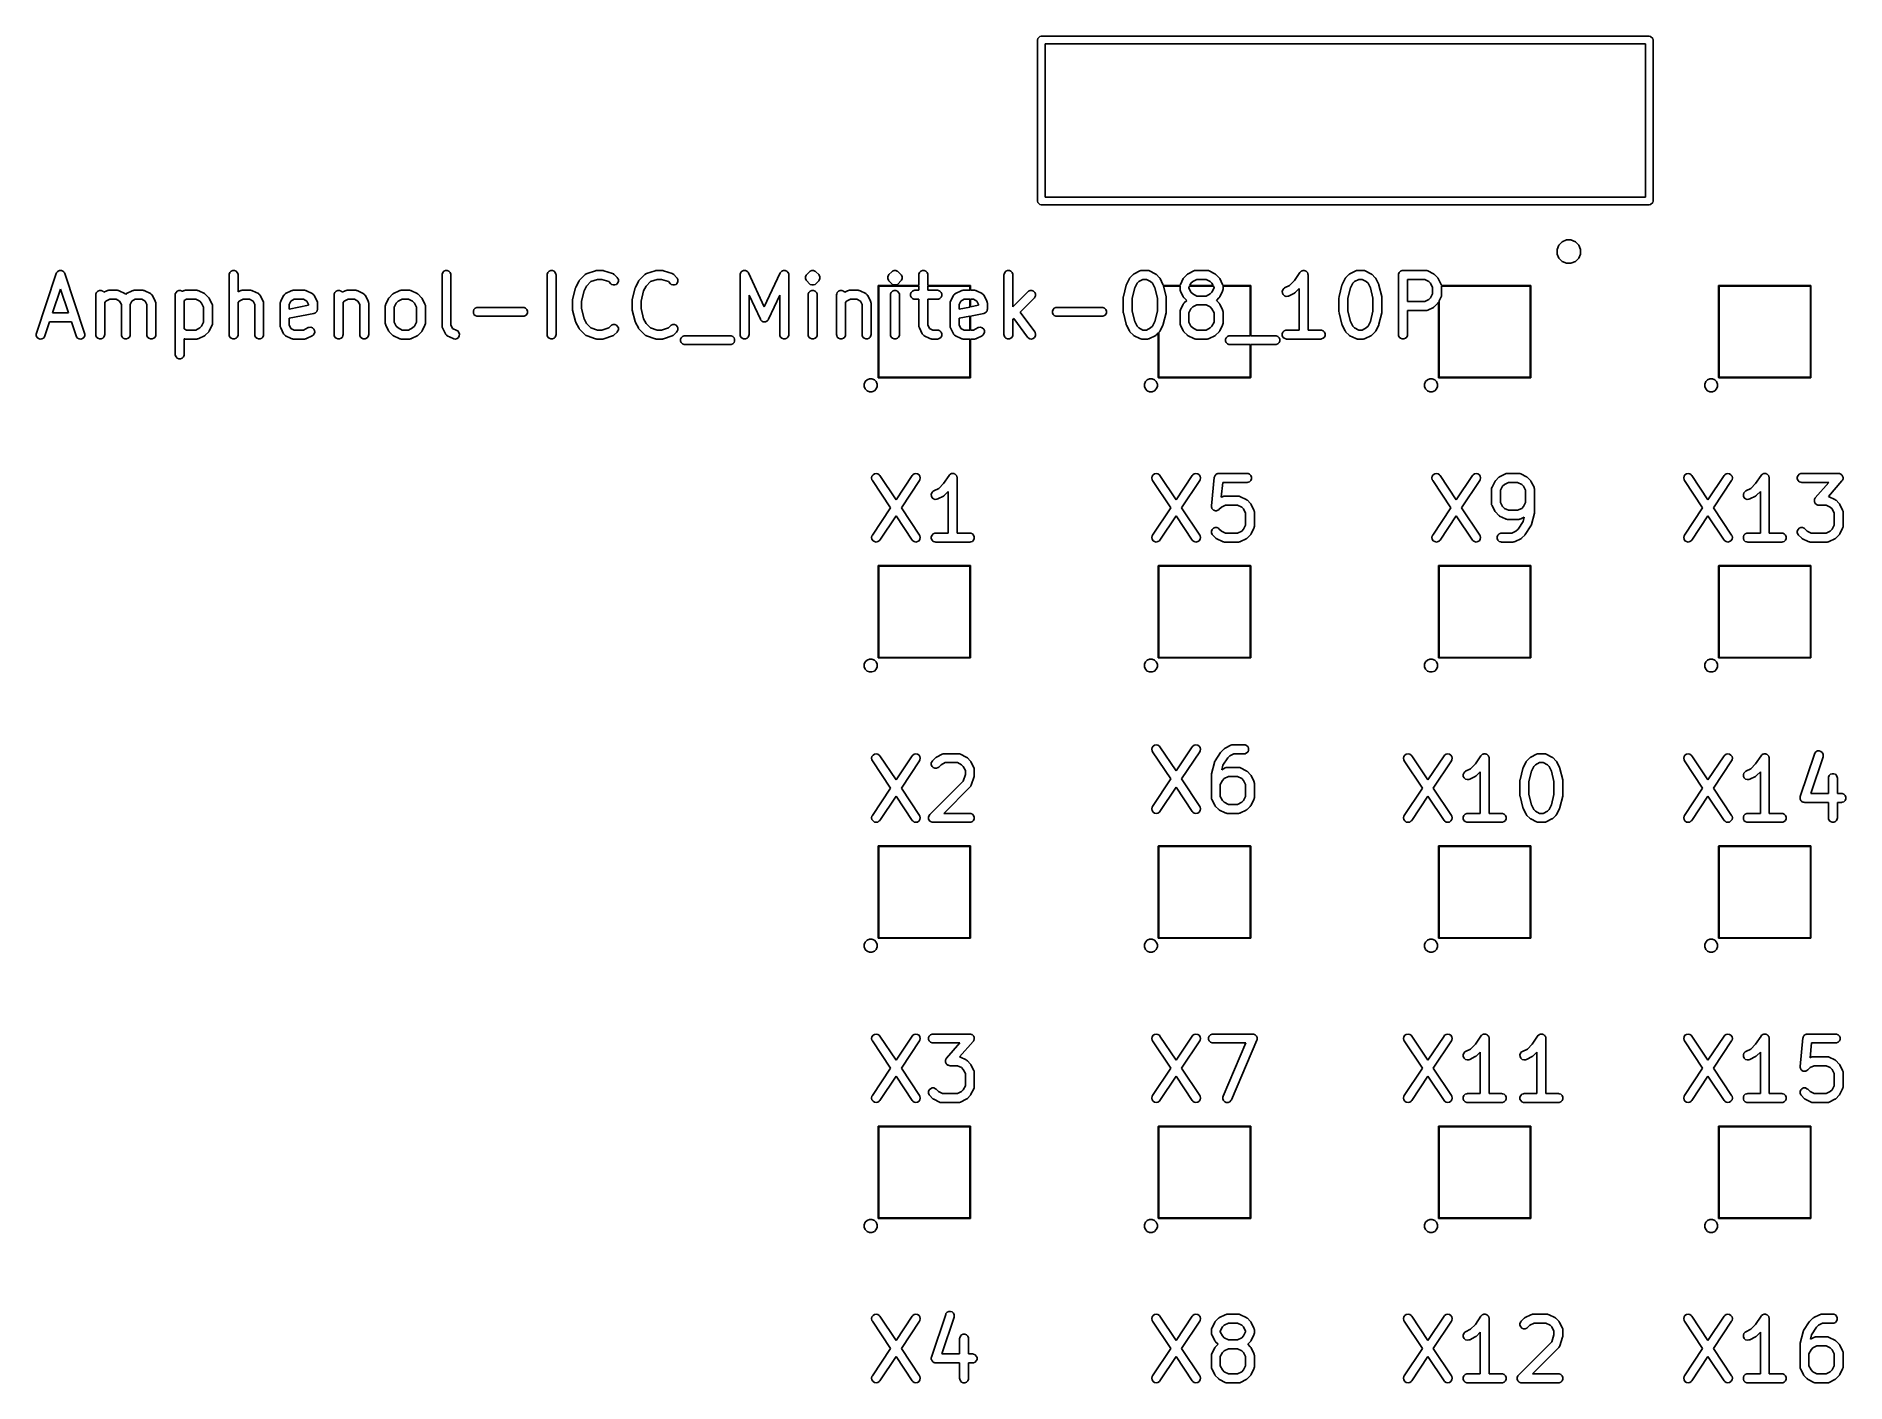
# Model space of a CAD drawing. Header units: inches. Extents: x 4.43 to 5.63, y -4.5 to -3.61.
import ezdxf

# ---------------------------------------------------------------- set-up
doc = ezdxf.new("R2010")
doc.units = ezdxf.units.IN
doc.header["$MEASUREMENT"] = 0
doc.layers.add('BLACK', color=250, linetype='CONTINUOUS')

msp = doc.modelspace()

# ---------------------------------------------------------------- linework, layer by layer
at = {"layer": 'BLACK', "linetype": 'CONTINUOUS'}
for p, q in [((5.0924, -3.6087), (5.0926, -3.6077)), ((5.0924, -3.715), (5.0924, -3.6087)), ((5.0926, -3.6077), (5.0939, -3.6064)), ((5.0939, -3.6064), (5.0949, -3.6062)), ((5.0949, -3.6062), (5.4965, -3.6062)), ((5.4965, -3.6062), (5.4974, -3.6064)), ((5.4974, -3.6064), (5.4988, -3.6077)), ((5.4988, -3.6077), (5.499, -3.6087)), ((5.499, -3.6087), (5.499, -3.715)), ((5.0974, -3.6112), (5.0974, -3.7125)), ((5.494, -3.6112), (5.0974, -3.6112)), ((5.494, -3.7125), (5.494, -3.6112)), ((5.0926, -3.7159), (5.0924, -3.715)), ((5.0939, -3.7173), (5.0926, -3.7159)), ((5.0949, -3.7175), (5.0939, -3.7173)), ((5.0974, -3.7125), (5.494, -3.7125)), ((5.4974, -3.7173), (5.4965, -3.7175)), ((5.4988, -3.7159), (5.4974, -3.7173)), ((5.499, -3.715), (5.4988, -3.7159)), ((5.4965, -3.7175), (5.0949, -3.7175)), ((5.4389, -3.7419), (5.4418, -3.7407)), ((5.4418, -3.7407), (5.4448, -3.7407)), ((5.4448, -3.7407), (5.4477, -3.7419)), ((5.4356, -3.7469), (5.4368, -3.7441)), ((5.4356, -3.75), (5.4356, -3.7469)), ((5.4368, -3.7528), (5.4356, -3.75)), ((5.4368, -3.7441), (5.4389, -3.7419)), ((5.4389, -3.755), (5.4368, -3.7528)), ((5.4477, -3.7419), (5.4499, -3.7441)), ((5.4499, -3.7528), (5.4477, -3.755)), ((5.4499, -3.7441), (5.451, -3.7469)), ((5.451, -3.75), (5.4499, -3.7528)), ((5.451, -3.7469), (5.451, -3.75)), ((4.4312, -3.8022), (4.4443, -3.7628)), ((4.4443, -3.7628), (4.4445, -3.7623)), ((4.4445, -3.7623), (4.4447, -3.7622)), ((4.4447, -3.7622), (4.4448, -3.762)), ((4.4448, -3.762), (4.4451, -3.7617)), ((4.4451, -3.7617), (4.4453, -3.7614)), ((4.4453, -3.7614), (4.4455, -3.7613)), ((4.4455, -3.7613), (4.4456, -3.7612)), ((4.4456, -3.7612), (4.446, -3.7611)), ((4.446, -3.7611), (4.4463, -3.7609)), ((4.4463, -3.7609), (4.4465, -3.7609)), ((4.4465, -3.7609), (4.4467, -3.7608)), ((4.4467, -3.7608), (4.4471, -3.7609)), ((4.4471, -3.7609), (4.4475, -3.7608)), ((4.4475, -3.7608), (4.4477, -3.7609)), ((4.4477, -3.7609), (4.4479, -3.7609)), ((4.4479, -3.7609), (4.4482, -3.7611)), ((4.4482, -3.7611), (4.4486, -3.7612)), ((4.4486, -3.7612), (4.4487, -3.7613)), ((4.4487, -3.7613), (4.4489, -3.7614)), ((4.4489, -3.7614), (4.4492, -3.7617)), ((4.4492, -3.7617), (4.4494, -3.762)), ((4.4494, -3.762), (4.4495, -3.7622)), ((4.4495, -3.7622), (4.4497, -3.7623)), ((4.4497, -3.7623), (4.4499, -3.7628)), ((4.4499, -3.7628), (4.463, -3.8022)), ((4.5585, -3.7638), (4.5586, -3.7632)), ((4.5585, -3.8031), (4.5585, -3.7638)), ((4.5586, -3.7632), (4.559, -3.7621)), ((4.559, -3.7621), (4.5598, -3.7613)), ((4.5598, -3.7613), (4.5609, -3.7609)), ((4.5609, -3.7609), (4.562, -3.7609)), ((4.562, -3.7609), (4.5631, -3.7613)), ((4.5631, -3.7613), (4.5639, -3.7621)), ((4.5639, -3.7621), (4.5644, -3.7632)), ((4.5644, -3.7632), (4.5644, -3.7638)), ((4.5644, -3.7638), (4.5644, -3.7749)), ((4.6991, -3.7638), (4.6992, -3.7632)), ((4.6991, -3.7975), (4.6991, -3.7638)), ((4.6992, -3.7632), (4.6996, -3.7621)), ((4.6996, -3.7621), (4.7004, -3.7613)), ((4.7004, -3.7613), (4.7015, -3.7609)), ((4.7015, -3.7609), (4.7026, -3.7609)), ((4.7026, -3.7609), (4.7037, -3.7613)), ((4.7037, -3.7613), (4.7045, -3.7621)), ((4.7045, -3.7621), (4.705, -3.7632)), ((4.705, -3.7632), (4.705, -3.7638)), ((4.705, -3.7638), (4.705, -3.7968)), ((4.7685, -3.7632), (4.769, -3.7621)), ((4.7685, -3.7638), (4.7685, -3.7632)), ((4.7685, -3.8031), (4.7685, -3.7638)), ((4.769, -3.7621), (4.7698, -3.7613)), ((4.7698, -3.7613), (4.7709, -3.7609)), ((4.7709, -3.7609), (4.772, -3.7609)), ((4.772, -3.7609), (4.7731, -3.7613)), ((4.7731, -3.7613), (4.7739, -3.7621)), ((4.7739, -3.7621), (4.7743, -3.7632)), ((4.7743, -3.7632), (4.7744, -3.7638)), ((4.7744, -3.7638), (4.7744, -3.8031)), ((4.79, -3.7673), (4.7937, -3.7636)), ((4.7937, -3.7636), (4.7942, -3.7632)), ((4.7942, -3.7632), (4.7943, -3.7632)), ((4.7943, -3.7631), (4.7949, -3.7628)), ((4.7943, -3.7632), (4.7943, -3.7631)), ((4.7949, -3.7628), (4.8005, -3.761)), ((4.8005, -3.761), (4.8008, -3.7609)), ((4.8008, -3.7609), (4.8009, -3.7609)), ((4.8009, -3.7609), (4.801, -3.7609)), ((4.801, -3.7609), (4.8011, -3.7608)), ((4.8011, -3.7608), (4.8011, -3.7608)), ((4.8011, -3.7608), (4.8014, -3.7608)), ((4.8014, -3.7608), (4.8052, -3.7608)), ((4.8052, -3.7608), (4.8055, -3.7608)), ((4.8055, -3.7608), (4.8056, -3.7608)), ((4.8056, -3.7608), (4.8057, -3.7609)), ((4.8057, -3.7609), (4.8058, -3.7609)), ((4.8058, -3.7609), (4.8058, -3.7609)), ((4.8058, -3.7609), (4.8061, -3.761)), ((4.8061, -3.761), (4.8117, -3.7628)), ((4.8117, -3.7628), (4.8123, -3.7631)), ((4.8123, -3.7631), (4.8124, -3.7632)), ((4.8124, -3.7632), (4.8124, -3.7632)), ((4.8124, -3.7632), (4.8129, -3.7636)), ((4.8129, -3.7636), (4.8148, -3.7654)), ((4.8293, -3.7673), (4.8331, -3.7636)), ((4.8331, -3.7636), (4.8335, -3.7632)), ((4.8335, -3.7632), (4.8336, -3.7632)), ((4.8336, -3.7632), (4.8337, -3.7631)), ((4.8337, -3.7631), (4.8342, -3.7628)), ((4.8342, -3.7628), (4.8399, -3.761)), ((4.8399, -3.761), (4.8402, -3.7609)), ((4.8402, -3.7609), (4.8402, -3.7609)), ((4.8402, -3.7609), (4.8403, -3.7609)), ((4.8403, -3.7609), (4.8404, -3.7608)), ((4.8404, -3.7608), (4.8405, -3.7608)), ((4.8405, -3.7608), (4.8408, -3.7608)), ((4.8408, -3.7608), (4.8446, -3.7608)), ((4.8446, -3.7608), (4.8448, -3.7608)), ((4.8448, -3.7608), (4.8449, -3.7608)), ((4.8449, -3.7608), (4.845, -3.7609)), ((4.845, -3.7609), (4.8451, -3.7609)), ((4.8451, -3.7609), (4.8452, -3.7609)), ((4.8452, -3.7609), (4.8455, -3.761)), ((4.8455, -3.761), (4.8511, -3.7628)), ((4.8511, -3.7628), (4.8516, -3.7631)), ((4.8516, -3.7631), (4.8517, -3.7632)), ((4.8517, -3.7632), (4.8518, -3.7632)), ((4.8518, -3.7632), (4.8523, -3.7636)), ((4.8523, -3.7636), (4.8541, -3.7654)), ((4.896, -3.7632), (4.8962, -3.7627)), ((4.896, -3.7633), (4.896, -3.7632)), ((4.896, -3.7634), (4.896, -3.7633)), ((4.896, -3.7633), (4.896, -3.7633)), ((4.896, -3.7638), (4.896, -3.7634)), ((4.896, -3.8031), (4.896, -3.7638)), ((4.8962, -3.7627), (4.8964, -3.7622)), ((4.8964, -3.7622), (4.8965, -3.7621)), ((4.8964, -3.7622), (4.8964, -3.7622)), ((4.8965, -3.7621), (4.8968, -3.7618)), ((4.8968, -3.7618), (4.8972, -3.7614)), ((4.8972, -3.7614), (4.8973, -3.7613)), ((4.8972, -3.7614), (4.8972, -3.7614)), ((4.8973, -3.7613), (4.8978, -3.7611)), ((4.8978, -3.7611), (4.8982, -3.7609)), ((4.8982, -3.7609), (4.8983, -3.7609)), ((4.8983, -3.7609), (4.8983, -3.7609)), ((4.8983, -3.7609), (4.8989, -3.7609)), ((4.8989, -3.7609), (4.8994, -3.7609)), ((4.8994, -3.7609), (4.8994, -3.7609)), ((4.8994, -3.7609), (4.8995, -3.7609)), ((4.8995, -3.7609), (4.9, -3.7611)), ((4.9, -3.7611), (4.9005, -3.7612)), ((4.9005, -3.7612), (4.9005, -3.7613)), ((4.9005, -3.7613), (4.9006, -3.7613)), ((4.9006, -3.7613), (4.9009, -3.7617)), ((4.9009, -3.7617), (4.9013, -3.762)), ((4.9013, -3.762), (4.9013, -3.7621)), ((4.9013, -3.7621), (4.9014, -3.7621)), ((4.9014, -3.7621), (4.9014, -3.7622)), ((4.9014, -3.7622), (4.9016, -3.7625)), ((4.9016, -3.7625), (4.912, -3.7849)), ((4.912, -3.7849), (4.9225, -3.7625)), ((4.9225, -3.7625), (4.9227, -3.7622)), ((4.9227, -3.7621), (4.9228, -3.762)), ((4.9227, -3.7622), (4.9227, -3.7621)), ((4.9227, -3.7621), (4.9227, -3.7621)), ((4.9228, -3.762), (4.9232, -3.7617)), ((4.9232, -3.7617), (4.9235, -3.7613)), ((4.9235, -3.7613), (4.9236, -3.7613)), ((4.9236, -3.7612), (4.9241, -3.7611)), ((4.9236, -3.7613), (4.9236, -3.7612)), ((4.9241, -3.7611), (4.9246, -3.7609)), ((4.9246, -3.7609), (4.9247, -3.7609)), ((4.9247, -3.7609), (4.9247, -3.7609)), ((4.9247, -3.7609), (4.9252, -3.7609)), ((4.9252, -3.7609), (4.9257, -3.7609)), ((4.9257, -3.7609), (4.9258, -3.7609)), ((4.9258, -3.7609), (4.9259, -3.7609)), ((4.9259, -3.7609), (4.9263, -3.7611)), ((4.9263, -3.7611), (4.9268, -3.7613)), ((4.9268, -3.7613), (4.9269, -3.7614)), ((4.9269, -3.7614), (4.9269, -3.7614)), ((4.9269, -3.7614), (4.9273, -3.7618)), ((4.9273, -3.7618), (4.9276, -3.7621)), ((4.9276, -3.7621), (4.9276, -3.7622)), ((4.9276, -3.7622), (4.9277, -3.7622)), ((4.9277, -3.7622), (4.9279, -3.7627)), ((4.9279, -3.7627), (4.9281, -3.7632)), ((4.9281, -3.7632), (4.9281, -3.7633)), ((4.9281, -3.7633), (4.9281, -3.7633)), ((4.9281, -3.7633), (4.9281, -3.7634)), ((4.9281, -3.7634), (4.9281, -3.7638)), ((4.9281, -3.7638), (4.9281, -3.8031)), ((4.9391, -3.7651), (4.9396, -3.764)), ((4.9391, -3.7662), (4.9391, -3.7651)), ((4.9396, -3.764), (4.94, -3.7636)), ((4.94, -3.7636), (4.9418, -3.7617)), ((4.9418, -3.7617), (4.9423, -3.7613)), ((4.9423, -3.7613), (4.9433, -3.7609)), ((4.9433, -3.7609), (4.9445, -3.7609)), ((4.9445, -3.7609), (4.9445, -3.7609)), ((4.9445, -3.7609), (4.9454, -3.7612)), ((4.9454, -3.7612), (4.9456, -3.7613)), ((4.9456, -3.7613), (4.946, -3.7617)), ((4.946, -3.7617), (4.9479, -3.7636)), ((4.9479, -3.7636), (4.9482, -3.764)), ((4.9482, -3.764), (4.9487, -3.765)), ((4.9487, -3.765), (4.9487, -3.7651)), ((4.9487, -3.7651), (4.9487, -3.7662)), ((4.9935, -3.7651), (4.994, -3.764)), ((4.9935, -3.7662), (4.9935, -3.7651)), ((4.994, -3.764), (4.9943, -3.7636)), ((4.9943, -3.7636), (4.9962, -3.7617)), ((4.9962, -3.7617), (4.9966, -3.7613)), ((4.9966, -3.7613), (4.9977, -3.7609)), ((4.9977, -3.7609), (4.9989, -3.7609)), ((4.9989, -3.7609), (4.9989, -3.7609)), ((4.9989, -3.7609), (4.9998, -3.7612)), ((4.9998, -3.7612), (4.9999, -3.7613)), ((4.9999, -3.7613), (5.0004, -3.7617)), ((5.0004, -3.7617), (5.0022, -3.7636)), ((5.0022, -3.7636), (5.0026, -3.764)), ((5.0026, -3.764), (5.003, -3.765)), ((5.003, -3.765), (5.0031, -3.7651)), ((5.0031, -3.7651), (5.0031, -3.7662)), ((5.0141, -3.7632), (5.0146, -3.7621)), ((5.0141, -3.7638), (5.0141, -3.7632)), ((5.0141, -3.7707), (5.0141, -3.7638)), ((5.0146, -3.7621), (5.0154, -3.7613)), ((5.0154, -3.7613), (5.0165, -3.7609)), ((5.0165, -3.7609), (5.0176, -3.7609)), ((5.0176, -3.7609), (5.0187, -3.7613)), ((5.0187, -3.7613), (5.0195, -3.7621)), ((5.0195, -3.7621), (5.0199, -3.7632)), ((5.0199, -3.7632), (5.02, -3.7638)), ((5.02, -3.7638), (5.02, -3.7707)), ((5.0703, -3.7638), (5.0704, -3.7632)), ((5.0703, -3.8031), (5.0703, -3.7638)), ((5.0704, -3.7632), (5.0708, -3.7621)), ((5.0708, -3.7621), (5.0716, -3.7613)), ((5.0716, -3.7613), (5.0727, -3.7609)), ((5.0727, -3.7609), (5.0739, -3.7609)), ((5.0739, -3.7609), (5.0749, -3.7613)), ((5.0749, -3.7613), (5.0757, -3.7621)), ((5.0757, -3.7621), (5.0762, -3.7632)), ((5.0762, -3.7632), (5.0762, -3.7638)), ((5.0762, -3.7638), (5.0762, -3.7848)), ((5.1537, -3.7654), (5.1556, -3.7636)), ((5.1556, -3.7636), (5.1558, -3.7634)), ((5.1558, -3.7634), (5.1558, -3.7633)), ((5.1558, -3.7633), (5.1559, -3.7633)), ((5.1559, -3.7633), (5.156, -3.7632)), ((5.156, -3.7632), (5.1561, -3.7632)), ((5.1561, -3.7632), (5.1563, -3.763)), ((5.1563, -3.763), (5.1601, -3.7611)), ((5.1601, -3.7611), (5.1606, -3.7609)), ((5.1606, -3.7609), (5.1607, -3.7609)), ((5.1607, -3.7609), (5.1608, -3.7609)), ((5.1608, -3.7609), (5.1614, -3.7608)), ((5.1614, -3.7608), (5.1651, -3.7608)), ((5.1651, -3.7608), (5.1657, -3.7609)), ((5.1657, -3.7609), (5.1658, -3.7609)), ((5.1658, -3.7609), (5.1659, -3.7609)), ((5.1659, -3.7609), (5.1665, -3.7611)), ((5.1665, -3.7611), (5.1702, -3.763)), ((5.1702, -3.763), (5.1705, -3.7632)), ((5.1705, -3.7632), (5.1705, -3.7632)), ((5.1705, -3.7632), (5.1706, -3.7633)), ((5.1706, -3.7633), (5.1707, -3.7633)), ((5.1707, -3.7633), (5.1707, -3.7634)), ((5.1707, -3.7634), (5.171, -3.7636)), ((5.171, -3.7636), (5.1729, -3.7654)), ((5.1893, -3.7654), (5.1912, -3.7636)), ((5.1912, -3.7636), (5.1914, -3.7634)), ((5.1914, -3.7634), (5.1914, -3.7633)), ((5.1914, -3.7633), (5.1915, -3.7633)), ((5.1915, -3.7633), (5.1916, -3.7632)), ((5.1916, -3.7632), (5.1917, -3.7632)), ((5.1917, -3.7632), (5.1919, -3.763)), ((5.1919, -3.763), (5.1957, -3.7611)), ((5.1957, -3.7611), (5.1962, -3.7609)), ((5.1962, -3.7609), (5.1963, -3.7609)), ((5.1963, -3.7609), (5.1964, -3.7609)), ((5.1964, -3.7609), (5.197, -3.7608)), ((5.197, -3.7608), (5.2045, -3.7608)), ((5.2045, -3.7608), (5.2051, -3.7609)), ((5.2051, -3.7609), (5.2052, -3.7609)), ((5.2052, -3.7609), (5.2053, -3.7609)), ((5.2053, -3.7609), (5.2058, -3.7611)), ((5.2058, -3.7611), (5.2096, -3.763)), ((5.2096, -3.763), (5.2098, -3.7632)), ((5.2098, -3.7632), (5.2099, -3.7632)), ((5.2099, -3.7632), (5.21, -3.7633)), ((5.21, -3.7633), (5.2101, -3.7633)), ((5.2101, -3.7633), (5.2101, -3.7634)), ((5.2101, -3.7634), (5.2103, -3.7636)), ((5.2103, -3.7636), (5.2122, -3.7654)), ((5.2622, -3.7675), (5.2658, -3.7621)), ((5.2658, -3.7621), (5.2662, -3.7617)), ((5.2658, -3.7621), (5.2658, -3.7621)), ((5.2658, -3.7621), (5.2658, -3.7621)), ((5.2658, -3.7621), (5.2658, -3.7621)), ((5.2662, -3.7617), (5.2664, -3.7615)), ((5.2664, -3.7615), (5.2666, -3.7613)), ((5.2666, -3.7613), (5.2669, -3.7612)), ((5.2669, -3.7612), (5.2671, -3.761)), ((5.2671, -3.761), (5.2674, -3.761)), ((5.2674, -3.761), (5.2677, -3.7609)), ((5.2677, -3.7609), (5.268, -3.7609)), ((5.268, -3.7609), (5.2682, -3.7608)), ((5.2682, -3.7608), (5.2685, -3.7609)), ((5.2685, -3.7609), (5.2688, -3.7609)), ((5.2688, -3.7609), (5.2691, -3.761)), ((5.2691, -3.761), (5.2694, -3.761)), ((5.2694, -3.761), (5.2696, -3.7612)), ((5.2696, -3.7612), (5.2699, -3.7613)), ((5.2699, -3.7613), (5.2701, -3.7615)), ((5.2701, -3.7615), (5.2703, -3.7617)), ((5.2703, -3.7617), (5.2705, -3.7619)), ((5.2705, -3.7619), (5.2707, -3.7621)), ((5.2707, -3.7621), (5.2708, -3.7624)), ((5.2708, -3.7624), (5.271, -3.7626)), ((5.271, -3.7626), (5.271, -3.7629)), ((5.271, -3.7629), (5.2711, -3.7632)), ((5.2711, -3.7632), (5.2712, -3.7638)), ((5.2712, -3.7638), (5.2712, -3.7638)), ((5.2712, -3.7638), (5.2712, -3.7638)), ((5.2712, -3.7638), (5.2712, -3.7638)), ((5.2712, -3.7638), (5.2712, -3.8002)), ((5.2962, -3.7654), (5.298, -3.7636)), ((5.298, -3.7636), (5.2983, -3.7634)), ((5.2983, -3.7634), (5.2983, -3.7633)), ((5.2983, -3.7633), (5.2984, -3.7633)), ((5.2984, -3.7633), (5.2985, -3.7632)), ((5.2985, -3.7632), (5.2986, -3.7632)), ((5.2986, -3.7632), (5.2988, -3.763)), ((5.2988, -3.763), (5.3026, -3.7611)), ((5.3026, -3.7611), (5.3031, -3.7609)), ((5.3031, -3.7609), (5.3032, -3.7609)), ((5.3032, -3.7609), (5.3033, -3.7609)), ((5.3033, -3.7609), (5.3039, -3.7608)), ((5.3039, -3.7608), (5.3076, -3.7608)), ((5.3076, -3.7608), (5.3082, -3.7609)), ((5.3082, -3.7609), (5.3083, -3.7609)), ((5.3083, -3.7609), (5.3084, -3.7609)), ((5.3084, -3.7609), (5.3089, -3.7611)), ((5.3089, -3.7611), (5.3127, -3.763)), ((5.3127, -3.763), (5.3129, -3.7632)), ((5.3129, -3.7632), (5.313, -3.7632)), ((5.313, -3.7632), (5.3131, -3.7633)), ((5.3131, -3.7633), (5.3132, -3.7633)), ((5.3132, -3.7633), (5.3132, -3.7634)), ((5.3132, -3.7634), (5.3135, -3.7636)), ((5.3135, -3.7636), (5.3153, -3.7654)), ((5.3309, -3.7638), (5.331, -3.7632)), ((5.3309, -3.8031), (5.3309, -3.7638)), ((5.331, -3.7632), (5.3314, -3.7621)), ((5.3314, -3.7621), (5.3322, -3.7613)), ((5.3322, -3.7613), (5.3333, -3.7609)), ((5.3333, -3.7609), (5.3339, -3.7608)), ((5.3339, -3.7608), (5.3489, -3.7608)), ((5.3489, -3.7608), (5.3494, -3.7609)), ((5.3494, -3.7609), (5.3495, -3.7609)), ((5.3495, -3.7609), (5.3496, -3.7609)), ((5.3496, -3.7609), (5.3502, -3.7611)), ((5.3502, -3.7611), (5.3539, -3.763)), ((5.3539, -3.763), (5.3542, -3.7632)), ((5.3542, -3.7632), (5.3543, -3.7632)), ((5.3543, -3.7632), (5.3543, -3.7633)), ((5.3543, -3.7633), (5.3544, -3.7633)), ((5.3544, -3.7633), (5.3545, -3.7634)), ((5.3545, -3.7634), (5.3547, -3.7636)), ((5.3547, -3.7636), (5.3566, -3.7654)), ((5.4418, -3.7561), (5.4389, -3.755)), ((5.4448, -3.7561), (5.4418, -3.7561)), ((5.4477, -3.755), (5.4448, -3.7561)), ((4.4471, -3.7731), (4.4418, -3.7889)), ((4.4524, -3.7889), (4.4471, -3.7731)), ((4.4704, -3.7769), (4.4705, -3.7763)), ((4.4704, -3.8031), (4.4704, -3.7769)), ((4.4705, -3.7763), (4.4709, -3.7753)), ((4.4709, -3.7753), (4.4717, -3.7744)), ((4.4717, -3.7744), (4.4728, -3.774)), ((4.4728, -3.774), (4.4739, -3.774)), ((4.4739, -3.774), (4.475, -3.7744)), ((4.475, -3.7744), (4.4758, -3.7752)), ((4.4758, -3.7752), (4.4777, -3.7743)), ((4.4777, -3.7743), (4.4782, -3.774)), ((4.4782, -3.774), (4.4783, -3.774)), ((4.4783, -3.774), (4.4784, -3.774)), ((4.4784, -3.774), (4.479, -3.7739)), ((4.479, -3.7739), (4.4846, -3.7739)), ((4.4846, -3.7739), (4.4852, -3.774)), ((4.4852, -3.774), (4.4853, -3.774)), ((4.4853, -3.774), (4.4854, -3.774)), ((4.4854, -3.774), (4.4859, -3.7743)), ((4.4859, -3.7743), (4.4897, -3.7761)), ((4.4897, -3.7761), (4.4898, -3.7762)), ((4.4898, -3.7762), (4.4898, -3.7762)), ((4.4898, -3.7762), (4.4899, -3.7763)), ((4.4899, -3.7763), (4.4902, -3.7764)), ((4.4902, -3.7764), (4.4902, -3.7765)), ((4.4902, -3.7765), (4.4903, -3.7764)), ((4.4903, -3.7764), (4.4906, -3.7763)), ((4.4906, -3.7763), (4.4906, -3.7762)), ((4.4906, -3.7762), (4.4907, -3.7762)), ((4.4907, -3.7762), (4.4908, -3.7761)), ((4.4908, -3.7761), (4.4945, -3.7743)), ((4.4945, -3.7743), (4.4951, -3.774)), ((4.4951, -3.774), (4.4952, -3.774)), ((4.4952, -3.774), (4.4953, -3.774)), ((4.4953, -3.774), (4.4958, -3.7739)), ((4.4958, -3.7739), (4.5015, -3.7739)), ((4.5015, -3.7739), (4.502, -3.774)), ((4.502, -3.774), (4.5021, -3.774)), ((4.5021, -3.774), (4.5023, -3.774)), ((4.5023, -3.774), (4.5028, -3.7743)), ((4.5028, -3.7743), (4.5065, -3.7761)), ((4.5065, -3.7761), (4.5066, -3.7762)), ((4.5066, -3.7762), (4.5067, -3.7762)), ((4.5067, -3.7762), (4.5067, -3.7763)), ((4.5067, -3.7763), (4.507, -3.7764)), ((4.507, -3.7764), (4.5073, -3.7767)), ((4.5073, -3.7767), (4.5076, -3.777)), ((4.5076, -3.777), (4.5077, -3.7773)), ((4.5229, -3.7763), (4.5234, -3.7753)), ((4.5229, -3.7769), (4.5229, -3.7763)), ((4.5229, -3.8163), (4.5229, -3.7769)), ((4.5234, -3.7753), (4.5242, -3.7744)), ((4.5242, -3.7744), (4.5253, -3.774)), ((4.5253, -3.774), (4.5264, -3.774)), ((4.5264, -3.774), (4.5275, -3.7744)), ((4.5275, -3.7744), (4.5276, -3.7746)), ((4.5276, -3.7746), (4.5283, -3.7743)), ((4.5283, -3.7743), (4.5288, -3.774)), ((4.5288, -3.774), (4.5289, -3.774)), ((4.5289, -3.774), (4.529, -3.774)), ((4.529, -3.774), (4.5296, -3.7739)), ((4.5296, -3.7739), (4.5371, -3.7739)), ((4.5371, -3.7739), (4.5377, -3.774)), ((4.5377, -3.774), (4.5378, -3.774)), ((4.5378, -3.774), (4.5379, -3.774)), ((4.5379, -3.774), (4.5384, -3.7743)), ((4.5384, -3.7743), (4.5422, -3.7761)), ((4.5422, -3.7761), (4.5424, -3.7763)), ((4.5424, -3.7763), (4.5425, -3.7763)), ((4.5425, -3.7763), (4.5426, -3.7764)), ((4.5426, -3.7764), (4.5427, -3.7764)), ((4.5427, -3.7764), (4.5427, -3.7765)), ((4.5427, -3.7765), (4.5429, -3.7767)), ((4.5429, -3.7767), (4.5448, -3.7786)), ((4.5644, -3.7749), (4.5658, -3.7743)), ((4.5658, -3.7743), (4.5663, -3.774)), ((4.5663, -3.774), (4.5664, -3.774)), ((4.5664, -3.774), (4.5665, -3.774)), ((4.5665, -3.774), (4.5671, -3.7739)), ((4.5671, -3.7739), (4.5727, -3.7739)), ((4.5727, -3.7739), (4.5733, -3.774)), ((4.5733, -3.774), (4.5734, -3.774)), ((4.5734, -3.774), (4.5735, -3.774)), ((4.5735, -3.774), (4.574, -3.7743)), ((4.574, -3.7743), (4.5778, -3.7761)), ((4.5778, -3.7761), (4.5779, -3.7762)), ((4.5779, -3.7762), (4.5779, -3.7762)), ((4.5779, -3.7762), (4.578, -3.7763)), ((4.578, -3.7763), (4.5783, -3.7764)), ((4.5783, -3.7764), (4.5785, -3.7767)), ((4.5785, -3.7767), (4.5788, -3.777)), ((4.5788, -3.777), (4.579, -3.7773)), ((4.5946, -3.7773), (4.5948, -3.777)), ((4.5948, -3.777), (4.595, -3.7767)), ((4.595, -3.7767), (4.5953, -3.7764)), ((4.5953, -3.7764), (4.5956, -3.7763)), ((4.5956, -3.7763), (4.5956, -3.7762)), ((4.5956, -3.7762), (4.5957, -3.7762)), ((4.5957, -3.7762), (4.5958, -3.7761)), ((4.5958, -3.7761), (4.5995, -3.7743)), ((4.5995, -3.7743), (4.6001, -3.774)), ((4.6001, -3.774), (4.6002, -3.774)), ((4.6002, -3.774), (4.6003, -3.774)), ((4.6003, -3.774), (4.6008, -3.7739)), ((4.6008, -3.7739), (4.6083, -3.7739)), ((4.6083, -3.7739), (4.6089, -3.774)), ((4.6089, -3.774), (4.609, -3.774)), ((4.609, -3.774), (4.6091, -3.774)), ((4.6091, -3.774), (4.6097, -3.7743)), ((4.6097, -3.7743), (4.6134, -3.7761)), ((4.6134, -3.7761), (4.6135, -3.7762)), ((4.6135, -3.7762), (4.6135, -3.7762)), ((4.6135, -3.7762), (4.6136, -3.7763)), ((4.6136, -3.7763), (4.6139, -3.7764)), ((4.6139, -3.7764), (4.6141, -3.7767)), ((4.6141, -3.7767), (4.6144, -3.777)), ((4.6144, -3.777), (4.6146, -3.7773)), ((4.6279, -3.7763), (4.6284, -3.7753)), ((4.6279, -3.7769), (4.6279, -3.7763)), ((4.6279, -3.8031), (4.6279, -3.7769)), ((4.6284, -3.7753), (4.6292, -3.7744)), ((4.6292, -3.7744), (4.6303, -3.774)), ((4.6303, -3.774), (4.6314, -3.774)), ((4.6314, -3.774), (4.6325, -3.7744)), ((4.6325, -3.7744), (4.6332, -3.7752)), ((4.6332, -3.7752), (4.6351, -3.7743)), ((4.6351, -3.7743), (4.6357, -3.774)), ((4.6357, -3.774), (4.6358, -3.774)), ((4.6358, -3.774), (4.6359, -3.774)), ((4.6359, -3.774), (4.6365, -3.7739)), ((4.6365, -3.7739), (4.6421, -3.7739)), ((4.6421, -3.7739), (4.6427, -3.774)), ((4.6427, -3.774), (4.6428, -3.774)), ((4.6428, -3.774), (4.6429, -3.774)), ((4.6429, -3.774), (4.6434, -3.7743)), ((4.6434, -3.7743), (4.6471, -3.7761)), ((4.6471, -3.7761), (4.6472, -3.7762)), ((4.6472, -3.7762), (4.6473, -3.7762)), ((4.6473, -3.7762), (4.6473, -3.7763)), ((4.6473, -3.7763), (4.6476, -3.7764)), ((4.6476, -3.7764), (4.6479, -3.7767)), ((4.6479, -3.7767), (4.6482, -3.777)), ((4.6482, -3.777), (4.6483, -3.7773)), ((4.6644, -3.7786), (4.6662, -3.7767)), ((4.6662, -3.7767), (4.6665, -3.7765)), ((4.6665, -3.7765), (4.6665, -3.7764)), ((4.6665, -3.7764), (4.6666, -3.7764)), ((4.6666, -3.7764), (4.6667, -3.7763)), ((4.6667, -3.7763), (4.6668, -3.7763)), ((4.6668, -3.7763), (4.667, -3.7761)), ((4.667, -3.7761), (4.6708, -3.7743)), ((4.6708, -3.7743), (4.6713, -3.774)), ((4.6713, -3.774), (4.6714, -3.774)), ((4.6714, -3.774), (4.6715, -3.774)), ((4.6715, -3.774), (4.6721, -3.7739)), ((4.6721, -3.7739), (4.6777, -3.7739)), ((4.6777, -3.7739), (4.6783, -3.774)), ((4.6783, -3.774), (4.6784, -3.774)), ((4.6784, -3.774), (4.6785, -3.774)), ((4.6785, -3.774), (4.679, -3.7743)), ((4.679, -3.7743), (4.6828, -3.7761)), ((4.6828, -3.7761), (4.683, -3.7763)), ((4.683, -3.7763), (4.6831, -3.7763)), ((4.6831, -3.7763), (4.6832, -3.7764)), ((4.6832, -3.7764), (4.6833, -3.7764)), ((4.6833, -3.7764), (4.6833, -3.7765)), ((4.6833, -3.7765), (4.6835, -3.7767)), ((4.6835, -3.7767), (4.6854, -3.7786)), ((4.7854, -3.7799), (4.7873, -3.7724)), ((4.7873, -3.7724), (4.7874, -3.7721)), ((4.7873, -3.7724), (4.7873, -3.7724)), ((4.7873, -3.7724), (4.7873, -3.7724)), ((4.7874, -3.7721), (4.7875, -3.7719)), ((4.7875, -3.7718), (4.7894, -3.7681)), ((4.7875, -3.7719), (4.7875, -3.7718)), ((4.7875, -3.7719), (4.7875, -3.7719)), ((4.7894, -3.7681), (4.7896, -3.7678)), ((4.7896, -3.7678), (4.7897, -3.7677)), ((4.7896, -3.7678), (4.7896, -3.7678)), ((4.7897, -3.7676), (4.7898, -3.7675)), ((4.7897, -3.7677), (4.7897, -3.7676)), ((4.7898, -3.7675), (4.79, -3.7673)), ((4.793, -3.7742), (4.7913, -3.781)), ((4.7945, -3.7711), (4.793, -3.7742)), ((4.7974, -3.7682), (4.7945, -3.7711)), ((4.8019, -3.7667), (4.7974, -3.7682)), ((4.8047, -3.7667), (4.8019, -3.7667)), ((4.8092, -3.7682), (4.8047, -3.7667)), ((4.8106, -3.7696), (4.8092, -3.7682)), ((4.811, -3.77), (4.8106, -3.7696)), ((4.8121, -3.7704), (4.811, -3.77)), ((4.8133, -3.7704), (4.8121, -3.7704)), ((4.8143, -3.77), (4.8133, -3.7704)), ((4.8151, -3.7692), (4.8143, -3.77)), ((4.8148, -3.7654), (4.8151, -3.7659)), ((4.8151, -3.7659), (4.8156, -3.7669)), ((4.8156, -3.7681), (4.8151, -3.7692)), ((4.8156, -3.7669), (4.8156, -3.7681)), ((4.8248, -3.7799), (4.8267, -3.7724)), ((4.8267, -3.7724), (4.8268, -3.7721)), ((4.8267, -3.7724), (4.8267, -3.7724)), ((4.8267, -3.7724), (4.8267, -3.7724)), ((4.8268, -3.7721), (4.8269, -3.7719)), ((4.8269, -3.7718), (4.8288, -3.7681)), ((4.8269, -3.7719), (4.8269, -3.7718)), ((4.8269, -3.7719), (4.8269, -3.7719)), ((4.8288, -3.7681), (4.8289, -3.7678)), ((4.8289, -3.7678), (4.829, -3.7678)), ((4.829, -3.7677), (4.8291, -3.7676)), ((4.829, -3.7678), (4.829, -3.7677)), ((4.8291, -3.7676), (4.8292, -3.7675)), ((4.8292, -3.7675), (4.8293, -3.7673)), ((4.8323, -3.7742), (4.8306, -3.781)), ((4.8339, -3.7711), (4.8323, -3.7742)), ((4.8368, -3.7682), (4.8339, -3.7711)), ((4.8413, -3.7667), (4.8368, -3.7682)), ((4.8441, -3.7667), (4.8413, -3.7667)), ((4.8486, -3.7682), (4.8441, -3.7667)), ((4.85, -3.7696), (4.8486, -3.7682)), ((4.8504, -3.77), (4.85, -3.7696)), ((4.8515, -3.7704), (4.8504, -3.77)), ((4.8526, -3.7704), (4.8515, -3.7704)), ((4.8537, -3.77), (4.8526, -3.7704)), ((4.8545, -3.7692), (4.8537, -3.77)), ((4.8541, -3.7654), (4.8545, -3.7659)), ((4.8545, -3.7659), (4.8549, -3.7669)), ((4.8549, -3.7681), (4.8545, -3.7692)), ((4.8549, -3.7669), (4.8549, -3.7681)), ((4.9094, -3.7931), (4.9019, -3.7771)), ((4.9019, -3.7771), (4.9019, -3.8031)), ((4.9222, -3.7771), (4.9147, -3.7931)), ((4.9222, -3.8031), (4.9222, -3.7771)), ((4.9396, -3.7673), (4.9391, -3.7662)), ((4.94, -3.7677), (4.9396, -3.7673)), ((4.9418, -3.7696), (4.94, -3.7677)), ((4.941, -3.7763), (4.9415, -3.7753)), ((4.941, -3.7769), (4.941, -3.7763)), ((4.941, -3.8031), (4.941, -3.7769)), ((4.9415, -3.7753), (4.9423, -3.7744)), ((4.9423, -3.77), (4.9418, -3.7696)), ((4.9433, -3.7704), (4.9423, -3.77)), ((4.9423, -3.7744), (4.9433, -3.774)), ((4.9445, -3.7704), (4.9433, -3.7704)), ((4.9433, -3.7704), (4.9433, -3.7704)), ((4.9433, -3.774), (4.9445, -3.774)), ((4.9456, -3.77), (4.9445, -3.7704)), ((4.9445, -3.7704), (4.9445, -3.7704)), ((4.9445, -3.774), (4.9456, -3.7744)), ((4.946, -3.7696), (4.9456, -3.77)), ((4.9456, -3.7744), (4.9464, -3.7753)), ((4.9479, -3.7677), (4.946, -3.7696)), ((4.9464, -3.7753), (4.9468, -3.7763)), ((4.9468, -3.7763), (4.9469, -3.7769)), ((4.9469, -3.7769), (4.9469, -3.8031)), ((4.9482, -3.7673), (4.9479, -3.7677)), ((4.9487, -3.7662), (4.9482, -3.7673)), ((4.9597, -3.7769), (4.9598, -3.7763)), ((4.9597, -3.8031), (4.9597, -3.7769)), ((4.9598, -3.7763), (4.9602, -3.7753)), ((4.9602, -3.7753), (4.961, -3.7744)), ((4.961, -3.7744), (4.9621, -3.774)), ((4.9621, -3.774), (4.9632, -3.774)), ((4.9632, -3.774), (4.9643, -3.7744)), ((4.9643, -3.7744), (4.9651, -3.7752)), ((4.9651, -3.7752), (4.967, -3.7743)), ((4.967, -3.7743), (4.9675, -3.774)), ((4.9675, -3.774), (4.9676, -3.774)), ((4.9676, -3.774), (4.9677, -3.774)), ((4.9677, -3.774), (4.9683, -3.7739)), ((4.9683, -3.7739), (4.9739, -3.7739)), ((4.9739, -3.7739), (4.9745, -3.774)), ((4.9745, -3.774), (4.9746, -3.774)), ((4.9746, -3.774), (4.9747, -3.774)), ((4.9747, -3.774), (4.9752, -3.7743)), ((4.9752, -3.7743), (4.979, -3.7761)), ((4.979, -3.7761), (4.9791, -3.7762)), ((4.9791, -3.7762), (4.9791, -3.7762)), ((4.9791, -3.7762), (4.9792, -3.7763)), ((4.9792, -3.7763), (4.9795, -3.7764)), ((4.9795, -3.7764), (4.9797, -3.7767)), ((4.9797, -3.7767), (4.98, -3.777)), ((4.98, -3.777), (4.9802, -3.7773)), ((4.9872, -3.7708), (4.9873, -3.7707)), ((4.9872, -3.7709), (4.9872, -3.7708)), ((4.9872, -3.8315), (4.9872, -3.7709)), ((4.9873, -3.7707), (4.9874, -3.7707)), ((4.9874, -3.7707), (5.0141, -3.7707)), ((5.0141, -3.7711), (4.9876, -3.7711)), ((4.9876, -3.7711), (4.9876, -3.8313)), ((4.994, -3.7673), (4.9935, -3.7662)), ((4.9943, -3.7677), (4.994, -3.7673)), ((4.9962, -3.7696), (4.9943, -3.7677)), ((4.9953, -3.7769), (4.9954, -3.7763)), ((4.9953, -3.8031), (4.9953, -3.7769)), ((4.9954, -3.7763), (4.9958, -3.7753)), ((4.9958, -3.7753), (4.9966, -3.7744)), ((4.9966, -3.77), (4.9962, -3.7696)), ((4.9977, -3.7704), (4.9966, -3.77)), ((4.9966, -3.7744), (4.9977, -3.774)), ((4.9989, -3.7704), (4.9977, -3.7704)), ((4.9977, -3.7704), (4.9977, -3.7704)), ((4.9977, -3.774), (4.9989, -3.774)), ((4.9999, -3.77), (4.9989, -3.7704)), ((4.9989, -3.7704), (4.9989, -3.7704)), ((4.9989, -3.774), (4.9999, -3.7744)), ((5.0004, -3.7696), (4.9999, -3.77)), ((4.9999, -3.7744), (5.0007, -3.7753)), ((5.0022, -3.7677), (5.0004, -3.7696)), ((5.0007, -3.7753), (5.0012, -3.7763)), ((5.0012, -3.7763), (5.0012, -3.7769)), ((5.0012, -3.7769), (5.0012, -3.8031)), ((5.0026, -3.7673), (5.0022, -3.7677)), ((5.0031, -3.7662), (5.0026, -3.7673)), ((5.0085, -3.7763), (5.009, -3.7753)), ((5.0085, -3.7775), (5.0085, -3.7763)), ((5.009, -3.7753), (5.0098, -3.7744)), ((5.0098, -3.7744), (5.0108, -3.774)), ((5.0108, -3.774), (5.0114, -3.7739)), ((5.0114, -3.7739), (5.0141, -3.7739)), ((5.0141, -3.7739), (5.0141, -3.7711)), ((5.02, -3.7707), (5.048, -3.7707)), ((5.02, -3.7711), (5.02, -3.7739)), ((5.0478, -3.7711), (5.02, -3.7711)), ((5.02, -3.7739), (5.0264, -3.7739)), ((5.0264, -3.7739), (5.027, -3.774)), ((5.027, -3.774), (5.028, -3.7744)), ((5.028, -3.7744), (5.0289, -3.7753)), ((5.0289, -3.7753), (5.0293, -3.7763)), ((5.0293, -3.7763), (5.0293, -3.7775)), ((5.037, -3.7773), (5.0372, -3.777)), ((5.0372, -3.777), (5.0375, -3.7767)), ((5.0375, -3.7767), (5.0377, -3.7764)), ((5.0377, -3.7764), (5.038, -3.7763)), ((5.038, -3.7763), (5.0381, -3.7762)), ((5.0381, -3.7762), (5.0382, -3.7761)), ((5.0381, -3.7762), (5.0381, -3.7762)), ((5.0382, -3.7761), (5.042, -3.7743)), ((5.042, -3.7743), (5.0425, -3.774)), ((5.0425, -3.774), (5.0426, -3.774)), ((5.0426, -3.774), (5.0427, -3.774)), ((5.0427, -3.774), (5.0433, -3.7739)), ((5.0433, -3.7739), (5.0478, -3.7739)), ((5.0478, -3.7739), (5.0478, -3.7711)), ((5.048, -3.7707), (5.0481, -3.7707)), ((5.0481, -3.7707), (5.0482, -3.7708)), ((5.0482, -3.7708), (5.0482, -3.7709)), ((5.0482, -3.7709), (5.0482, -3.7739)), ((5.0482, -3.7739), (5.0508, -3.7739)), ((5.0508, -3.7739), (5.0514, -3.774)), ((5.0514, -3.774), (5.0515, -3.774)), ((5.0515, -3.774), (5.0516, -3.774)), ((5.0516, -3.774), (5.0521, -3.7743)), ((5.0521, -3.7743), (5.0558, -3.7761)), ((5.0558, -3.7761), (5.0559, -3.7762)), ((5.0559, -3.7762), (5.056, -3.7762)), ((5.056, -3.7762), (5.056, -3.7763)), ((5.056, -3.7763), (5.0563, -3.7764)), ((5.0563, -3.7764), (5.0566, -3.7767)), ((5.0566, -3.7767), (5.0569, -3.777)), ((5.0569, -3.777), (5.057, -3.7773)), ((5.0762, -3.7848), (5.0862, -3.7748)), ((5.0862, -3.7748), (5.0866, -3.7744)), ((5.0866, -3.7744), (5.0877, -3.774)), ((5.0877, -3.774), (5.0888, -3.774)), ((5.0888, -3.774), (5.0899, -3.7744)), ((5.0899, -3.7744), (5.0907, -3.7753)), ((5.0907, -3.7753), (5.0912, -3.7763)), ((5.0912, -3.7763), (5.0912, -3.7775)), ((5.1492, -3.7781), (5.151, -3.7706)), ((5.151, -3.7705), (5.1511, -3.7703)), ((5.151, -3.7706), (5.151, -3.7705)), ((5.151, -3.7705), (5.151, -3.7705)), ((5.1511, -3.7703), (5.1512, -3.77)), ((5.1512, -3.77), (5.1531, -3.7662)), ((5.1512, -3.77), (5.1512, -3.77)), ((5.1512, -3.77), (5.1512, -3.77)), ((5.1531, -3.7662), (5.1533, -3.766)), ((5.1533, -3.7659), (5.1534, -3.7658)), ((5.1533, -3.766), (5.1533, -3.7659)), ((5.1534, -3.7658), (5.1534, -3.7657)), ((5.1534, -3.7657), (5.1535, -3.7657)), ((5.1535, -3.7657), (5.1537, -3.7654)), ((5.1567, -3.7723), (5.155, -3.7791)), ((5.1582, -3.7693), (5.1567, -3.7723)), ((5.1594, -3.7681), (5.1582, -3.7693)), ((5.1621, -3.7667), (5.1594, -3.7681)), ((5.1644, -3.7667), (5.1621, -3.7667)), ((5.1671, -3.7681), (5.1644, -3.7667)), ((5.1683, -3.7693), (5.1671, -3.7681)), ((5.1699, -3.7723), (5.1683, -3.7693)), ((5.1716, -3.7791), (5.1699, -3.7723)), ((5.1729, -3.7654), (5.173, -3.7657)), ((5.173, -3.7657), (5.1731, -3.7657)), ((5.1731, -3.7657), (5.1732, -3.7658)), ((5.1732, -3.7658), (5.1732, -3.7659)), ((5.1732, -3.7659), (5.1732, -3.766)), ((5.1732, -3.766), (5.1734, -3.7662)), ((5.1734, -3.7662), (5.1753, -3.77)), ((5.1753, -3.77), (5.1753, -3.77)), ((5.1753, -3.77), (5.1753, -3.77)), ((5.1753, -3.77), (5.1754, -3.7703)), ((5.1754, -3.7703), (5.1755, -3.7705)), ((5.1755, -3.7705), (5.1755, -3.7705)), ((5.1755, -3.7705), (5.1755, -3.7706)), ((5.1755, -3.7706), (5.1755, -3.7707)), ((5.1755, -3.7707), (5.1866, -3.7707)), ((5.1866, -3.7711), (5.1756, -3.7711)), ((5.1756, -3.7711), (5.1774, -3.7781)), ((5.1866, -3.7707), (5.1867, -3.7706)), ((5.1866, -3.7713), (5.1866, -3.7711)), ((5.1866, -3.7731), (5.1866, -3.7713)), ((5.1866, -3.7737), (5.1866, -3.7731)), ((5.1867, -3.7738), (5.1866, -3.7737)), ((5.1867, -3.7705), (5.1869, -3.77)), ((5.1867, -3.7706), (5.1867, -3.7705)), ((5.1867, -3.7739), (5.1867, -3.7738)), ((5.1869, -3.7745), (5.1867, -3.7739)), ((5.1869, -3.77), (5.1887, -3.7662)), ((5.1887, -3.7782), (5.1869, -3.7745)), ((5.1887, -3.7662), (5.1889, -3.766)), ((5.1889, -3.7659), (5.189, -3.7658)), ((5.1889, -3.766), (5.1889, -3.7659)), ((5.189, -3.7658), (5.1891, -3.7657)), ((5.1891, -3.7657), (5.1893, -3.7654)), ((5.1891, -3.7657), (5.1891, -3.7657)), ((5.1929, -3.7711), (5.1925, -3.772)), ((5.1925, -3.772), (5.1925, -3.7724)), ((5.1925, -3.7724), (5.1938, -3.7751)), ((5.2086, -3.7711), (5.1929, -3.7711)), ((5.1938, -3.7693), (5.1931, -3.7707)), ((5.1931, -3.7707), (5.2084, -3.7707)), ((5.195, -3.7681), (5.1938, -3.7693)), ((5.1938, -3.7751), (5.195, -3.7763)), ((5.1977, -3.7667), (5.195, -3.7681)), ((5.195, -3.7763), (5.1977, -3.7777)), ((5.2038, -3.7667), (5.1977, -3.7667)), ((5.2065, -3.7681), (5.2038, -3.7667)), ((5.2038, -3.7777), (5.2065, -3.7763)), ((5.2077, -3.7693), (5.2065, -3.7681)), ((5.2065, -3.7763), (5.2077, -3.7751)), ((5.2084, -3.7707), (5.2077, -3.7693)), ((5.2077, -3.7751), (5.2091, -3.7724)), ((5.2091, -3.772), (5.2086, -3.7711)), ((5.2091, -3.7724), (5.2091, -3.772)), ((5.2122, -3.7654), (5.2124, -3.7657)), ((5.2124, -3.7657), (5.2125, -3.7657)), ((5.2125, -3.7657), (5.2125, -3.7658)), ((5.2125, -3.7658), (5.2126, -3.7659)), ((5.2126, -3.7659), (5.2126, -3.766)), ((5.2126, -3.766), (5.2128, -3.7662)), ((5.2128, -3.7662), (5.2146, -3.77)), ((5.2146, -3.7745), (5.2128, -3.7782)), ((5.2146, -3.77), (5.2149, -3.7705)), ((5.2149, -3.7739), (5.2146, -3.7745)), ((5.2149, -3.7705), (5.2149, -3.7706)), ((5.2149, -3.7706), (5.2149, -3.7707)), ((5.2149, -3.7707), (5.2331, -3.7707)), ((5.2149, -3.7711), (5.215, -3.7713)), ((5.2329, -3.7711), (5.2149, -3.7711)), ((5.215, -3.7731), (5.2149, -3.7737)), ((5.2149, -3.7737), (5.2149, -3.7738)), ((5.2149, -3.7738), (5.2149, -3.7739)), ((5.215, -3.7713), (5.215, -3.7731)), ((5.2329, -3.8039), (5.2329, -3.7711)), ((5.2331, -3.7707), (5.2331, -3.7707)), ((5.2331, -3.7707), (5.2333, -3.7708)), ((5.2333, -3.7708), (5.2333, -3.7709)), ((5.2333, -3.7709), (5.2333, -3.8039)), ((5.2541, -3.7747), (5.2544, -3.7736)), ((5.2542, -3.7758), (5.2541, -3.7747)), ((5.2547, -3.7768), (5.2542, -3.7758)), ((5.2544, -3.7736), (5.2552, -3.7727)), ((5.2555, -3.7776), (5.2547, -3.7768)), ((5.2552, -3.7727), (5.2557, -3.7724)), ((5.2557, -3.7724), (5.259, -3.7707)), ((5.2621, -3.7758), (5.2583, -3.7777)), ((5.259, -3.7707), (5.2622, -3.7675)), ((5.2623, -3.7756), (5.2621, -3.7758)), ((5.2624, -3.7756), (5.2623, -3.7756)), ((5.2625, -3.7755), (5.2624, -3.7756)), ((5.2626, -3.7755), (5.2625, -3.7755)), ((5.2628, -3.7752), (5.2626, -3.7754)), ((5.2626, -3.7754), (5.2626, -3.7755)), ((5.2653, -3.7728), (5.2628, -3.7752)), ((5.2653, -3.8002), (5.2653, -3.7728)), ((5.2916, -3.7781), (5.2935, -3.7706)), ((5.2935, -3.7705), (5.2936, -3.7703)), ((5.2935, -3.7706), (5.2935, -3.7705)), ((5.2935, -3.7705), (5.2935, -3.7705)), ((5.2936, -3.7703), (5.2937, -3.77)), ((5.2937, -3.77), (5.2956, -3.7662)), ((5.2937, -3.77), (5.2937, -3.77)), ((5.2937, -3.77), (5.2937, -3.77)), ((5.2956, -3.7662), (5.2958, -3.766)), ((5.2958, -3.7659), (5.2959, -3.7658)), ((5.2958, -3.766), (5.2958, -3.7659)), ((5.2959, -3.7658), (5.2959, -3.7657)), ((5.2959, -3.7657), (5.296, -3.7657)), ((5.296, -3.7657), (5.2962, -3.7654)), ((5.2992, -3.7723), (5.2975, -3.7791)), ((5.3007, -3.7693), (5.2992, -3.7723)), ((5.3019, -3.7681), (5.3007, -3.7693)), ((5.3046, -3.7667), (5.3019, -3.7681)), ((5.3069, -3.7667), (5.3046, -3.7667)), ((5.3096, -3.7681), (5.3069, -3.7667)), ((5.3108, -3.7693), (5.3096, -3.7681)), ((5.3123, -3.7723), (5.3108, -3.7693)), ((5.314, -3.7791), (5.3123, -3.7723)), ((5.3153, -3.7654), (5.3155, -3.7657)), ((5.3155, -3.7657), (5.3156, -3.7657)), ((5.3156, -3.7657), (5.3156, -3.7658)), ((5.3156, -3.7658), (5.3157, -3.7659)), ((5.3157, -3.7659), (5.3157, -3.766)), ((5.3157, -3.766), (5.3159, -3.7662)), ((5.3159, -3.7662), (5.3178, -3.77)), ((5.3178, -3.77), (5.3178, -3.77)), ((5.3178, -3.77), (5.3178, -3.77)), ((5.3178, -3.77), (5.3179, -3.7703)), ((5.3179, -3.7703), (5.318, -3.7705)), ((5.318, -3.7705), (5.318, -3.7705)), ((5.318, -3.7705), (5.318, -3.7706)), ((5.318, -3.7706), (5.3199, -3.7781)), ((5.3482, -3.7667), (5.3368, -3.7667)), ((5.3368, -3.7667), (5.3368, -3.7814)), ((5.3509, -3.7681), (5.3482, -3.7667)), ((5.3521, -3.7693), (5.3509, -3.7681)), ((5.3534, -3.772), (5.3521, -3.7693)), ((5.3521, -3.7789), (5.3534, -3.7762)), ((5.3534, -3.7762), (5.3534, -3.772)), ((5.3566, -3.7654), (5.3568, -3.7657)), ((5.3568, -3.7657), (5.3568, -3.7657)), ((5.3568, -3.7657), (5.3569, -3.7658)), ((5.3569, -3.7658), (5.3569, -3.7659)), ((5.3569, -3.7659), (5.357, -3.766)), ((5.357, -3.766), (5.3571, -3.7662)), ((5.3571, -3.7662), (5.359, -3.77)), ((5.359, -3.77), (5.3592, -3.7705)), ((5.3592, -3.7705), (5.3592, -3.7706)), ((5.3592, -3.7706), (5.3593, -3.7707)), ((5.3593, -3.7707), (5.4181, -3.7707)), ((5.3593, -3.7711), (5.3593, -3.7713)), ((5.4179, -3.7711), (5.3593, -3.7711)), ((5.3593, -3.7713), (5.3593, -3.7769)), ((5.3593, -3.7769), (5.3593, -3.7775)), ((5.4179, -3.8313), (5.4179, -3.7711)), ((5.4181, -3.7707), (5.4182, -3.7707)), ((5.4182, -3.7707), (5.4183, -3.7708)), ((5.4183, -3.7708), (5.4183, -3.7709)), ((5.4183, -3.7709), (5.4183, -3.8315)), ((5.5423, -3.7708), (5.5424, -3.7707)), ((5.5423, -3.7709), (5.5423, -3.7708)), ((5.5423, -3.8315), (5.5423, -3.7709)), ((5.5424, -3.7707), (5.5425, -3.7707)), ((5.5425, -3.7707), (5.6031, -3.7707)), ((5.5427, -3.7711), (5.5427, -3.8313)), ((5.603, -3.7711), (5.5427, -3.7711)), ((5.603, -3.8313), (5.603, -3.7711)), ((5.6031, -3.7707), (5.6032, -3.7707)), ((5.6032, -3.7707), (5.6033, -3.7708)), ((5.6033, -3.7708), (5.6033, -3.7709)), ((5.6033, -3.7709), (5.6033, -3.8315)), ((4.4418, -3.7889), (4.4524, -3.7889)), ((4.477, -3.7812), (4.4763, -3.7819)), ((4.4763, -3.7819), (4.4763, -3.8031)), ((4.4797, -3.7798), (4.477, -3.7812)), ((4.4839, -3.7798), (4.4797, -3.7798)), ((4.4861, -3.781), (4.4839, -3.7798)), ((4.4873, -3.7832), (4.4861, -3.781)), ((4.4873, -3.8031), (4.4873, -3.7832)), ((4.4943, -3.781), (4.4932, -3.7832)), ((4.4932, -3.7832), (4.4932, -3.8031)), ((4.4965, -3.7798), (4.4943, -3.781)), ((4.5008, -3.7798), (4.4965, -3.7798)), ((4.503, -3.781), (4.5008, -3.7798)), ((4.5041, -3.7832), (4.503, -3.781)), ((4.5041, -3.8031), (4.5041, -3.7832)), ((4.5077, -3.7773), (4.5078, -3.7773)), ((4.5078, -3.7773), (4.5078, -3.7774)), ((4.5078, -3.7774), (4.5079, -3.7774)), ((4.5079, -3.7774), (4.5097, -3.7812)), ((4.5097, -3.7812), (4.5099, -3.7817)), ((4.5099, -3.7817), (4.51, -3.7818)), ((4.51, -3.7818), (4.51, -3.7819)), ((4.51, -3.7819), (4.51, -3.7825)), ((4.51, -3.7825), (4.51, -3.8031)), ((4.5303, -3.7798), (4.5288, -3.7806)), ((4.5288, -3.7806), (4.5288, -3.7994)), ((4.5364, -3.7798), (4.5303, -3.7798)), ((4.5391, -3.7812), (4.5364, -3.7798)), ((4.5403, -3.7824), (4.5391, -3.7812)), ((4.5416, -3.7851), (4.5403, -3.7824)), ((4.5416, -3.7949), (4.5416, -3.7851)), ((4.5448, -3.7786), (4.545, -3.7788)), ((4.545, -3.7788), (4.545, -3.7788)), ((4.545, -3.7788), (4.5451, -3.7789)), ((4.5451, -3.7789), (4.5452, -3.779)), ((4.5452, -3.779), (4.5452, -3.7791)), ((4.5452, -3.7791), (4.5454, -3.7793)), ((4.5454, -3.7793), (4.5472, -3.7831)), ((4.5472, -3.7831), (4.5474, -3.7836)), ((4.5474, -3.7836), (4.5474, -3.7837)), ((4.5474, -3.7837), (4.5475, -3.7838)), ((4.5475, -3.7838), (4.5475, -3.7844)), ((4.5475, -3.7844), (4.5475, -3.7956)), ((4.5651, -3.7812), (4.5644, -3.7819)), ((4.5644, -3.7819), (4.5644, -3.8031)), ((4.5678, -3.7798), (4.5651, -3.7812)), ((4.572, -3.7798), (4.5678, -3.7798)), ((4.5743, -3.781), (4.572, -3.7798)), ((4.5754, -3.7832), (4.5743, -3.781)), ((4.5754, -3.8031), (4.5754, -3.7832)), ((4.579, -3.7773), (4.579, -3.7773)), ((4.579, -3.7773), (4.579, -3.7774)), ((4.579, -3.7774), (4.5791, -3.7774)), ((4.5791, -3.7774), (4.581, -3.7812)), ((4.581, -3.7812), (4.5812, -3.7817)), ((4.5812, -3.7817), (4.5812, -3.7818)), ((4.5812, -3.7818), (4.5812, -3.7819)), ((4.5812, -3.7819), (4.5813, -3.7825)), ((4.5813, -3.7825), (4.5813, -3.8031)), ((4.5923, -3.7819), (4.5924, -3.7818)), ((4.5923, -3.7825), (4.5923, -3.7819)), ((4.5923, -3.7975), (4.5923, -3.7825)), ((4.5924, -3.7817), (4.5926, -3.7812)), ((4.5924, -3.7818), (4.5924, -3.7817)), ((4.5926, -3.7812), (4.5944, -3.7774)), ((4.5944, -3.7774), (4.5945, -3.7774)), ((4.5945, -3.7774), (4.5945, -3.7773)), ((4.5945, -3.7773), (4.5946, -3.7773)), ((4.5993, -3.781), (4.5982, -3.7832)), ((4.5982, -3.7832), (4.5982, -3.7864)), ((4.5982, -3.7864), (4.611, -3.7838)), ((4.6015, -3.7798), (4.5993, -3.781)), ((4.6076, -3.7798), (4.6015, -3.7798)), ((4.6099, -3.781), (4.6076, -3.7798)), ((4.611, -3.7832), (4.6099, -3.781)), ((4.611, -3.7838), (4.611, -3.7832)), ((4.6151, -3.789), (4.6145, -3.7892)), ((4.6146, -3.7773), (4.6146, -3.7773)), ((4.6146, -3.7773), (4.6147, -3.7774)), ((4.6147, -3.7774), (4.6147, -3.7774)), ((4.6147, -3.7774), (4.6166, -3.7812)), ((4.6153, -3.7888), (4.6151, -3.789)), ((4.6156, -3.7887), (4.6153, -3.7888)), ((4.6158, -3.7885), (4.6156, -3.7887)), ((4.616, -3.7884), (4.6158, -3.7885)), ((4.6162, -3.7881), (4.616, -3.7884)), ((4.6164, -3.7879), (4.6162, -3.7881)), ((4.6165, -3.7876), (4.6164, -3.7879)), ((4.6167, -3.7874), (4.6165, -3.7876)), ((4.6166, -3.7812), (4.6168, -3.7817)), ((4.6169, -3.7868), (4.6167, -3.7871)), ((4.6167, -3.7871), (4.6167, -3.7874)), ((4.6168, -3.7817), (4.6168, -3.7818)), ((4.6168, -3.7818), (4.6169, -3.7819)), ((4.6169, -3.7819), (4.6169, -3.7825)), ((4.6169, -3.7825), (4.6169, -3.7863)), ((4.6169, -3.7863), (4.6169, -3.7868)), ((4.6345, -3.7812), (4.6338, -3.7819)), ((4.6338, -3.7819), (4.6338, -3.8031)), ((4.6372, -3.7798), (4.6345, -3.7812)), ((4.6414, -3.7798), (4.6372, -3.7798)), ((4.6436, -3.781), (4.6414, -3.7798)), ((4.6448, -3.7832), (4.6436, -3.781)), ((4.6448, -3.8031), (4.6448, -3.7832)), ((4.6483, -3.7773), (4.6484, -3.7773)), ((4.6484, -3.7773), (4.6484, -3.7774)), ((4.6484, -3.7774), (4.6485, -3.7774)), ((4.6485, -3.7774), (4.6503, -3.7812)), ((4.6503, -3.7812), (4.6506, -3.7817)), ((4.6506, -3.7817), (4.6506, -3.7818)), ((4.6506, -3.7818), (4.6506, -3.7819)), ((4.6506, -3.7819), (4.6507, -3.7825)), ((4.6507, -3.7825), (4.6507, -3.8031)), ((4.6616, -3.7844), (4.6617, -3.7838)), ((4.6616, -3.7956), (4.6616, -3.7844)), ((4.6617, -3.7836), (4.6619, -3.7831)), ((4.6617, -3.7837), (4.6617, -3.7836)), ((4.6617, -3.7838), (4.6617, -3.7837)), ((4.6619, -3.7831), (4.6638, -3.7793)), ((4.6638, -3.7793), (4.664, -3.7791)), ((4.664, -3.779), (4.6641, -3.7789)), ((4.664, -3.7791), (4.664, -3.779)), ((4.6641, -3.7789), (4.6641, -3.7788)), ((4.6641, -3.7788), (4.6642, -3.7788)), ((4.6642, -3.7788), (4.6644, -3.7786)), ((4.6689, -3.7824), (4.6675, -3.7851)), ((4.6675, -3.7851), (4.6675, -3.7949)), ((4.6701, -3.7812), (4.6689, -3.7824)), ((4.6728, -3.7798), (4.6701, -3.7812)), ((4.677, -3.7798), (4.6728, -3.7798)), ((4.6797, -3.7812), (4.677, -3.7798)), ((4.6809, -3.7824), (4.6797, -3.7812)), ((4.6822, -3.7851), (4.6809, -3.7824)), ((4.6822, -3.7949), (4.6822, -3.7851)), ((4.6854, -3.7786), (4.6856, -3.7788)), ((4.6856, -3.7788), (4.6857, -3.7788)), ((4.6857, -3.7788), (4.6857, -3.7789)), ((4.6857, -3.7789), (4.6858, -3.779)), ((4.6858, -3.779), (4.6858, -3.7791)), ((4.6858, -3.7791), (4.686, -3.7793)), ((4.686, -3.7793), (4.6878, -3.7831)), ((4.6878, -3.7831), (4.688, -3.7836)), ((4.688, -3.7836), (4.6881, -3.7837)), ((4.6881, -3.7837), (4.6881, -3.7838)), ((4.6881, -3.7838), (4.6882, -3.7844)), ((4.6882, -3.7844), (4.6882, -3.7956)), ((4.7198, -3.7876), (4.7202, -3.7865)), ((4.7198, -3.7887), (4.7198, -3.7876)), ((4.7202, -3.7898), (4.7198, -3.7887)), ((4.7202, -3.7865), (4.7211, -3.7857)), ((4.7211, -3.7857), (4.7221, -3.7852)), ((4.7221, -3.7852), (4.7227, -3.7852)), ((4.7227, -3.7852), (4.7527, -3.7852)), ((4.7527, -3.7852), (4.7533, -3.7852)), ((4.7533, -3.7852), (4.7543, -3.7857)), ((4.7543, -3.7857), (4.7551, -3.7865)), ((4.7551, -3.7865), (4.7556, -3.7876)), ((4.7556, -3.7887), (4.7551, -3.7898)), ((4.7556, -3.7876), (4.7556, -3.7887)), ((4.7854, -3.78), (4.7854, -3.7799)), ((4.7854, -3.7801), (4.7854, -3.78)), ((4.7854, -3.7803), (4.7854, -3.7801)), ((4.7854, -3.7805), (4.7854, -3.7803)), ((4.7854, -3.7806), (4.7854, -3.7805)), ((4.7854, -3.7805), (4.7854, -3.7805)), ((4.7854, -3.7863), (4.7854, -3.7806)), ((4.7854, -3.7864), (4.7854, -3.7863)), ((4.7854, -3.7866), (4.7854, -3.7864)), ((4.7854, -3.7864), (4.7854, -3.7864)), ((4.7854, -3.7868), (4.7854, -3.7866)), ((4.7854, -3.7869), (4.7854, -3.7868)), ((4.7854, -3.787), (4.7854, -3.7869)), ((4.7873, -3.7945), (4.7854, -3.787)), ((4.7913, -3.781), (4.7913, -3.7859)), ((4.7913, -3.7859), (4.793, -3.7927)), ((4.8247, -3.7805), (4.8248, -3.7803)), ((4.8247, -3.7806), (4.8247, -3.7805)), ((4.8247, -3.7805), (4.8247, -3.7805)), ((4.8247, -3.7863), (4.8247, -3.7806)), ((4.8247, -3.7864), (4.8247, -3.7863)), ((4.8248, -3.7866), (4.8247, -3.7864)), ((4.8247, -3.7864), (4.8247, -3.7864)), ((4.8248, -3.78), (4.8248, -3.7799)), ((4.8248, -3.7801), (4.8248, -3.78)), ((4.8248, -3.7803), (4.8248, -3.7801)), ((4.8248, -3.7868), (4.8248, -3.7866)), ((4.8248, -3.7869), (4.8248, -3.7868)), ((4.8248, -3.787), (4.8248, -3.7869)), ((4.8267, -3.7945), (4.8248, -3.787)), ((4.8306, -3.781), (4.8306, -3.7859)), ((4.8306, -3.7859), (4.8323, -3.7927)), ((4.9663, -3.7812), (4.9656, -3.7819)), ((4.9656, -3.7819), (4.9656, -3.8031)), ((4.969, -3.7798), (4.9663, -3.7812)), ((4.9732, -3.7798), (4.969, -3.7798)), ((4.9755, -3.781), (4.9732, -3.7798)), ((4.9766, -3.7832), (4.9755, -3.781)), ((4.9766, -3.8031), (4.9766, -3.7832)), ((4.9802, -3.7773), (4.9802, -3.7773)), ((4.9802, -3.7773), (4.9802, -3.7774)), ((4.9802, -3.7774), (4.9803, -3.7774)), ((4.9803, -3.7774), (4.9822, -3.7812)), ((4.9822, -3.7812), (4.9824, -3.7817)), ((4.9824, -3.7817), (4.9824, -3.7818)), ((4.9824, -3.7818), (4.9824, -3.7819)), ((4.9824, -3.7819), (4.9825, -3.7825)), ((4.9825, -3.7825), (4.9825, -3.8031)), ((5.009, -3.7785), (5.0085, -3.7775)), ((5.0098, -3.7794), (5.009, -3.7785)), ((5.0108, -3.7798), (5.0098, -3.7794)), ((5.0114, -3.7798), (5.0108, -3.7798)), ((5.0141, -3.7798), (5.0114, -3.7798)), ((5.0141, -3.7975), (5.0141, -3.7798)), ((5.0264, -3.7798), (5.02, -3.7798)), ((5.02, -3.7798), (5.02, -3.7968)), ((5.027, -3.7798), (5.0264, -3.7798)), ((5.028, -3.7794), (5.027, -3.7798)), ((5.0289, -3.7785), (5.028, -3.7794)), ((5.0293, -3.7775), (5.0289, -3.7785)), ((5.0347, -3.7825), (5.0348, -3.7819)), ((5.0347, -3.7975), (5.0347, -3.7825)), ((5.0348, -3.7817), (5.035, -3.7812)), ((5.0348, -3.7818), (5.0348, -3.7817)), ((5.0348, -3.7819), (5.0348, -3.7818)), ((5.035, -3.7812), (5.0369, -3.7774)), ((5.0369, -3.7774), (5.037, -3.7773)), ((5.0369, -3.7774), (5.0369, -3.7774)), ((5.037, -3.7773), (5.037, -3.7773)), ((5.0417, -3.781), (5.0406, -3.7832)), ((5.0406, -3.7832), (5.0406, -3.7864)), ((5.0406, -3.7864), (5.0478, -3.785)), ((5.044, -3.7798), (5.0417, -3.781)), ((5.0478, -3.7798), (5.044, -3.7798)), ((5.0478, -3.785), (5.0478, -3.7798)), ((5.0501, -3.7798), (5.0482, -3.7798)), ((5.0482, -3.7798), (5.0482, -3.7849)), ((5.0482, -3.7849), (5.0534, -3.7838)), ((5.0523, -3.781), (5.0501, -3.7798)), ((5.0534, -3.7832), (5.0523, -3.781)), ((5.0534, -3.7838), (5.0534, -3.7832)), ((5.057, -3.7773), (5.0571, -3.7773)), ((5.0575, -3.789), (5.057, -3.7892)), ((5.0571, -3.7773), (5.0571, -3.7774)), ((5.0571, -3.7774), (5.0572, -3.7774)), ((5.0572, -3.7774), (5.059, -3.7812)), ((5.0578, -3.7888), (5.0575, -3.789)), ((5.058, -3.7887), (5.0578, -3.7888)), ((5.0582, -3.7885), (5.058, -3.7887)), ((5.0585, -3.7884), (5.0582, -3.7885)), ((5.0587, -3.7881), (5.0585, -3.7884)), ((5.0589, -3.7879), (5.0587, -3.7881)), ((5.059, -3.7876), (5.0589, -3.7879)), ((5.059, -3.7812), (5.0593, -3.7817)), ((5.0591, -3.7874), (5.059, -3.7876)), ((5.0592, -3.7871), (5.0591, -3.7874)), ((5.0593, -3.7868), (5.0592, -3.7871)), ((5.0593, -3.7817), (5.0593, -3.7818)), ((5.0593, -3.7818), (5.0593, -3.7819)), ((5.0593, -3.7819), (5.0594, -3.7825)), ((5.0594, -3.7863), (5.0593, -3.7868)), ((5.0594, -3.7825), (5.0594, -3.7863)), ((5.0904, -3.779), (5.0809, -3.7884)), ((5.0809, -3.7884), (5.0906, -3.8014)), ((5.0907, -3.7785), (5.0904, -3.779)), ((5.0912, -3.7775), (5.0907, -3.7785)), ((5.1023, -3.7876), (5.1027, -3.7865)), ((5.1023, -3.7887), (5.1023, -3.7876)), ((5.1027, -3.7898), (5.1023, -3.7887)), ((5.1027, -3.7865), (5.1035, -3.7857)), ((5.1035, -3.7857), (5.1046, -3.7852)), ((5.1046, -3.7852), (5.1051, -3.7852)), ((5.1051, -3.7852), (5.1351, -3.7852)), ((5.1351, -3.7852), (5.1357, -3.7852)), ((5.1357, -3.7852), (5.1368, -3.7857)), ((5.1368, -3.7857), (5.1376, -3.7865)), ((5.1376, -3.7865), (5.138, -3.7876)), ((5.138, -3.7887), (5.1376, -3.7898)), ((5.138, -3.7876), (5.138, -3.7887)), ((5.1491, -3.7782), (5.1492, -3.7781)), ((5.1491, -3.7784), (5.1491, -3.7782)), ((5.1491, -3.7782), (5.1491, -3.7782)), ((5.1491, -3.7786), (5.1491, -3.7784)), ((5.1491, -3.7787), (5.1491, -3.7786)), ((5.1491, -3.7788), (5.1491, -3.7787)), ((5.1491, -3.7881), (5.1491, -3.7788)), ((5.1491, -3.7882), (5.1491, -3.7881)), ((5.1491, -3.7883), (5.1491, -3.7882)), ((5.1491, -3.7885), (5.1491, -3.7883)), ((5.1491, -3.7887), (5.1491, -3.7885)), ((5.1491, -3.7888), (5.1491, -3.7887)), ((5.1492, -3.7889), (5.1491, -3.7888)), ((5.151, -3.7964), (5.1492, -3.7889)), ((5.155, -3.7791), (5.155, -3.7878)), ((5.155, -3.7878), (5.1567, -3.7946)), ((5.1699, -3.7946), (5.1716, -3.7878)), ((5.1716, -3.7878), (5.1716, -3.7791)), ((5.1774, -3.7889), (5.1755, -3.7964)), ((5.1774, -3.7781), (5.1774, -3.7782)), ((5.1774, -3.7782), (5.1774, -3.7782)), ((5.1774, -3.7782), (5.1774, -3.7784)), ((5.1774, -3.7784), (5.1775, -3.7786)), ((5.1775, -3.7883), (5.1774, -3.7885)), ((5.1774, -3.7885), (5.1774, -3.7887)), ((5.1774, -3.7887), (5.1774, -3.7888)), ((5.1774, -3.7888), (5.1774, -3.7889)), ((5.1775, -3.7786), (5.1775, -3.7787)), ((5.1775, -3.7787), (5.1775, -3.7788)), ((5.1775, -3.7788), (5.1775, -3.7881)), ((5.1775, -3.7881), (5.1775, -3.7882)), ((5.1775, -3.7882), (5.1775, -3.7883)), ((5.1866, -3.7876), (5.1867, -3.7875)), ((5.1866, -3.7881), (5.1866, -3.7876)), ((5.1866, -3.7956), (5.1866, -3.7881)), ((5.1867, -3.7874), (5.1869, -3.7868)), ((5.1867, -3.7875), (5.1867, -3.7874)), ((5.1869, -3.7868), (5.1887, -3.7831)), ((5.1889, -3.7785), (5.1887, -3.7782)), ((5.1887, -3.7831), (5.1889, -3.7828)), ((5.189, -3.7786), (5.1889, -3.7785)), ((5.1889, -3.7785), (5.1889, -3.7785)), ((5.1889, -3.7828), (5.189, -3.7827)), ((5.1889, -3.7828), (5.1889, -3.7828)), ((5.1891, -3.7787), (5.189, -3.7786)), ((5.189, -3.7827), (5.1891, -3.7826)), ((5.1891, -3.7788), (5.1891, -3.7787)), ((5.1893, -3.779), (5.1891, -3.7788)), ((5.1891, -3.7825), (5.1893, -3.7823)), ((5.1891, -3.7826), (5.1891, -3.7825)), ((5.191, -3.7806), (5.1893, -3.779)), ((5.1893, -3.7823), (5.191, -3.7806)), ((5.1938, -3.7861), (5.1925, -3.7888)), ((5.1925, -3.7888), (5.1925, -3.7949)), ((5.195, -3.7849), (5.1938, -3.7861)), ((5.1977, -3.7836), (5.195, -3.7849)), ((5.1977, -3.7777), (5.2038, -3.7777)), ((5.2038, -3.7836), (5.1977, -3.7836)), ((5.2065, -3.7849), (5.2038, -3.7836)), ((5.2077, -3.7861), (5.2065, -3.7849)), ((5.2091, -3.7888), (5.2077, -3.7861)), ((5.2091, -3.7949), (5.2091, -3.7888)), ((5.2122, -3.779), (5.2106, -3.7806)), ((5.2106, -3.7806), (5.2122, -3.7823)), ((5.2124, -3.7788), (5.2122, -3.779)), ((5.2122, -3.7823), (5.2124, -3.7825)), ((5.2125, -3.7787), (5.2124, -3.7788)), ((5.2124, -3.7825), (5.2125, -3.7826)), ((5.2126, -3.7785), (5.2125, -3.7786)), ((5.2125, -3.7786), (5.2125, -3.7787)), ((5.2125, -3.7826), (5.2125, -3.7827)), ((5.2125, -3.7827), (5.2126, -3.7828)), ((5.2128, -3.7782), (5.2126, -3.7785)), ((5.2126, -3.7785), (5.2126, -3.7785)), ((5.2126, -3.7828), (5.2126, -3.7828)), ((5.2126, -3.7828), (5.2128, -3.7831)), ((5.2128, -3.7831), (5.2146, -3.7868)), ((5.2146, -3.7868), (5.2149, -3.7874)), ((5.2149, -3.7874), (5.2149, -3.7875)), ((5.2149, -3.7875), (5.2149, -3.7876)), ((5.2149, -3.7876), (5.215, -3.7881)), ((5.215, -3.7881), (5.215, -3.7956)), ((5.2566, -3.778), (5.2555, -3.7776)), ((5.2578, -3.7779), (5.2566, -3.778)), ((5.2583, -3.7777), (5.2578, -3.7779)), ((5.2915, -3.7786), (5.2916, -3.7784)), ((5.2916, -3.7787), (5.2915, -3.7786)), ((5.2915, -3.7788), (5.2916, -3.7787)), ((5.2915, -3.7881), (5.2915, -3.7788)), ((5.2916, -3.7882), (5.2915, -3.7881)), ((5.2915, -3.7883), (5.2916, -3.7882)), ((5.2916, -3.7885), (5.2915, -3.7883)), ((5.2916, -3.7782), (5.2916, -3.7781)), ((5.2916, -3.7784), (5.2916, -3.7782)), ((5.2916, -3.7782), (5.2916, -3.7782)), ((5.2916, -3.7887), (5.2916, -3.7885)), ((5.2916, -3.7888), (5.2916, -3.7887)), ((5.2916, -3.7889), (5.2916, -3.7888)), ((5.2935, -3.7964), (5.2916, -3.7889)), ((5.2975, -3.7791), (5.2975, -3.7878)), ((5.2975, -3.7878), (5.2992, -3.7946)), ((5.3123, -3.7946), (5.314, -3.7878)), ((5.314, -3.7878), (5.314, -3.7791)), ((5.3199, -3.7889), (5.318, -3.7964)), ((5.3199, -3.7781), (5.3199, -3.7782)), ((5.3199, -3.7782), (5.3199, -3.7782)), ((5.3199, -3.7782), (5.3199, -3.7784)), ((5.3199, -3.7784), (5.3199, -3.7786)), ((5.3199, -3.7786), (5.3199, -3.7787)), ((5.3199, -3.7787), (5.3199, -3.7788)), ((5.3199, -3.7788), (5.3199, -3.7881)), ((5.3199, -3.7881), (5.3199, -3.7882)), ((5.3199, -3.7882), (5.3199, -3.7883)), ((5.3199, -3.7883), (5.3199, -3.7885)), ((5.3199, -3.7885), (5.3199, -3.7887)), ((5.3199, -3.7887), (5.3199, -3.7888)), ((5.3199, -3.7888), (5.3199, -3.7889)), ((5.3368, -3.7814), (5.3482, -3.7814)), ((5.3489, -3.7873), (5.3368, -3.7873)), ((5.3368, -3.7873), (5.3368, -3.8031)), ((5.3482, -3.7814), (5.3509, -3.7801)), ((5.3494, -3.7873), (5.3489, -3.7873)), ((5.3495, -3.7873), (5.3494, -3.7873)), ((5.3496, -3.7872), (5.3495, -3.7873)), ((5.3502, -3.787), (5.3496, -3.7872)), ((5.3539, -3.7852), (5.3502, -3.787)), ((5.3509, -3.7801), (5.3521, -3.7789)), ((5.3542, -3.785), (5.3539, -3.7852)), ((5.3543, -3.785), (5.3542, -3.785)), ((5.3544, -3.7849), (5.3543, -3.7849)), ((5.3543, -3.7849), (5.3543, -3.785)), ((5.3545, -3.7848), (5.3544, -3.7849)), ((5.3547, -3.7846), (5.3545, -3.7848)), ((5.3566, -3.7827), (5.3547, -3.7846)), ((5.3568, -3.7825), (5.3566, -3.7827)), ((5.3569, -3.7824), (5.3568, -3.7825)), ((5.3568, -3.7825), (5.3568, -3.7825)), ((5.357, -3.7822), (5.3569, -3.7823)), ((5.3569, -3.7823), (5.3569, -3.7824)), ((5.3571, -3.782), (5.357, -3.7822)), ((5.3573, -3.7817), (5.3571, -3.782)), ((5.3573, -3.8315), (5.3573, -3.7817)), ((5.359, -3.7782), (5.3577, -3.7809)), ((5.3577, -3.7809), (5.3577, -3.8313)), ((5.3592, -3.7777), (5.359, -3.7782)), ((5.3593, -3.7775), (5.3592, -3.7776)), ((5.3592, -3.7776), (5.3592, -3.7777)), ((4.4399, -3.7948), (4.4368, -3.8041)), ((4.4543, -3.7948), (4.4399, -3.7948)), ((4.4574, -3.8041), (4.4543, -3.7948)), ((4.5288, -3.7994), (4.5303, -3.8002)), ((4.5303, -3.8002), (4.5364, -3.8002)), ((4.5364, -3.8002), (4.5391, -3.7988)), ((4.5391, -3.7988), (4.5403, -3.7976)), ((4.5403, -3.7976), (4.5416, -3.7949)), ((4.5452, -3.801), (4.5451, -3.8011)), ((4.5454, -3.8007), (4.5452, -3.801)), ((4.5452, -3.801), (4.5452, -3.801)), ((4.5472, -3.797), (4.5454, -3.8007)), ((4.5474, -3.7964), (4.5472, -3.797)), ((4.5475, -3.7962), (4.5474, -3.7963)), ((4.5474, -3.7963), (4.5474, -3.7964)), ((4.5475, -3.7956), (4.5475, -3.7962)), ((4.5923, -3.7981), (4.5923, -3.7975)), ((4.5924, -3.7982), (4.5923, -3.7981)), ((4.5924, -3.7983), (4.5924, -3.7982)), ((4.5926, -3.7988), (4.5924, -3.7983)), ((4.5944, -3.8026), (4.5926, -3.7988)), ((4.6145, -3.7892), (4.5982, -3.7924)), ((4.5982, -3.7924), (4.5982, -3.7968)), ((4.5982, -3.7968), (4.5993, -3.7991)), ((4.5993, -3.7991), (4.6015, -3.8002)), ((4.6015, -3.8002), (4.6076, -3.8002)), ((4.6076, -3.8002), (4.6108, -3.7986)), ((4.6108, -3.7986), (4.6113, -3.7984)), ((4.6113, -3.7984), (4.6125, -3.7983)), ((4.6125, -3.7983), (4.6135, -3.7987)), ((4.6135, -3.7987), (4.6144, -3.7995)), ((4.6144, -3.7995), (4.6149, -3.8005)), ((4.6149, -3.8005), (4.615, -3.8016)), ((4.6617, -3.7962), (4.6616, -3.7956)), ((4.6617, -3.7963), (4.6617, -3.7962)), ((4.6617, -3.7964), (4.6617, -3.7963)), ((4.6619, -3.797), (4.6617, -3.7964)), ((4.6638, -3.8007), (4.6619, -3.797)), ((4.664, -3.801), (4.6638, -3.8007)), ((4.6641, -3.8011), (4.664, -3.801)), ((4.664, -3.801), (4.664, -3.801)), ((4.6675, -3.7949), (4.6689, -3.7976)), ((4.6689, -3.7976), (4.6701, -3.7988)), ((4.6701, -3.7988), (4.6728, -3.8002)), ((4.6728, -3.8002), (4.677, -3.8002)), ((4.677, -3.8002), (4.6797, -3.7988)), ((4.6797, -3.7988), (4.6809, -3.7976)), ((4.6809, -3.7976), (4.6822, -3.7949)), ((4.6858, -3.801), (4.6857, -3.8011)), ((4.686, -3.8007), (4.6858, -3.801)), ((4.6858, -3.801), (4.6858, -3.801)), ((4.6878, -3.797), (4.686, -3.8007)), ((4.688, -3.7964), (4.6878, -3.797)), ((4.6881, -3.7963), (4.688, -3.7964)), ((4.6882, -3.7956), (4.6881, -3.7962)), ((4.6881, -3.7962), (4.6881, -3.7963)), ((4.6992, -3.7981), (4.6991, -3.7975)), ((4.6992, -3.7982), (4.6992, -3.7981)), ((4.6992, -3.7983), (4.6992, -3.7982)), ((4.6994, -3.7988), (4.6992, -3.7983)), ((4.7013, -3.8026), (4.6994, -3.7988)), ((4.705, -3.7968), (4.7061, -3.7991)), ((4.7061, -3.7991), (4.709, -3.8005)), ((4.709, -3.8005), (4.7095, -3.8008)), ((4.7095, -3.8008), (4.7103, -3.8017)), ((4.7211, -3.7906), (4.7202, -3.7898)), ((4.7221, -3.791), (4.7211, -3.7906)), ((4.7227, -3.7911), (4.7221, -3.791)), ((4.7527, -3.7911), (4.7227, -3.7911)), ((4.7533, -3.791), (4.7527, -3.7911)), ((4.7543, -3.7906), (4.7533, -3.791)), ((4.7551, -3.7898), (4.7543, -3.7906)), ((4.7874, -3.7948), (4.7873, -3.7945)), ((4.7873, -3.7945), (4.7873, -3.7945)), ((4.7873, -3.7945), (4.7873, -3.7945)), ((4.7875, -3.795), (4.7874, -3.7948)), ((4.7875, -3.7951), (4.7875, -3.795)), ((4.7875, -3.795), (4.7875, -3.795)), ((4.7894, -3.7988), (4.7875, -3.7951)), ((4.7896, -3.7991), (4.7894, -3.7988)), ((4.7896, -3.7992), (4.7896, -3.7991)), ((4.7897, -3.7992), (4.7896, -3.7992)), ((4.7897, -3.7993), (4.7897, -3.7992)), ((4.7898, -3.7994), (4.7897, -3.7993)), ((4.79, -3.7996), (4.7898, -3.7994)), ((4.7937, -3.8034), (4.79, -3.7996)), ((4.793, -3.7927), (4.7945, -3.7958)), ((4.7945, -3.7958), (4.7974, -3.7987)), ((4.7974, -3.7987), (4.8019, -3.8002)), ((4.8019, -3.8002), (4.8047, -3.8002)), ((4.8047, -3.8002), (4.8092, -3.7987)), ((4.8092, -3.7987), (4.8106, -3.7973)), ((4.8106, -3.7973), (4.811, -3.7969)), ((4.811, -3.7969), (4.8121, -3.7965)), ((4.8121, -3.7965), (4.8133, -3.7965)), ((4.8133, -3.7965), (4.8143, -3.7969)), ((4.8143, -3.7969), (4.8151, -3.7978)), ((4.8151, -3.801), (4.8148, -3.8015)), ((4.8151, -3.7978), (4.8156, -3.7988)), ((4.8156, -3.8), (4.8151, -3.801)), ((4.8156, -3.7988), (4.8156, -3.8)), ((4.8268, -3.7948), (4.8267, -3.7945)), ((4.8267, -3.7945), (4.8267, -3.7945)), ((4.8267, -3.7945), (4.8267, -3.7945)), ((4.8269, -3.795), (4.8268, -3.7948)), ((4.8269, -3.7951), (4.8269, -3.795)), ((4.8269, -3.795), (4.8269, -3.795)), ((4.8288, -3.7988), (4.8269, -3.7951)), ((4.8289, -3.7991), (4.8288, -3.7988)), ((4.829, -3.7992), (4.8289, -3.7991)), ((4.8291, -3.7993), (4.829, -3.7992)), ((4.829, -3.7992), (4.829, -3.7992)), ((4.8292, -3.7994), (4.8291, -3.7993)), ((4.8293, -3.7996), (4.8292, -3.7994)), ((4.8331, -3.8034), (4.8293, -3.7996)), ((4.8323, -3.7927), (4.8339, -3.7958)), ((4.8339, -3.7958), (4.8368, -3.7987)), ((4.8368, -3.7987), (4.8413, -3.8002)), ((4.8413, -3.8002), (4.8441, -3.8002)), ((4.8441, -3.8002), (4.8486, -3.7987)), ((4.8486, -3.7987), (4.85, -3.7973)), ((4.85, -3.7973), (4.8504, -3.7969)), ((4.8504, -3.7969), (4.8515, -3.7965)), ((4.8515, -3.7965), (4.8526, -3.7965)), ((4.8526, -3.7965), (4.8537, -3.7969)), ((4.8537, -3.7969), (4.8545, -3.7978)), ((4.8545, -3.801), (4.8541, -3.8015)), ((4.8545, -3.7978), (4.8549, -3.7988)), ((4.8549, -3.8), (4.8545, -3.801)), ((4.8549, -3.7988), (4.8549, -3.8)), ((4.9095, -3.7934), (4.9094, -3.7931)), ((4.9096, -3.7935), (4.9095, -3.7934)), ((4.9095, -3.7934), (4.9095, -3.7934)), ((4.9097, -3.7936), (4.9096, -3.7935)), ((4.91, -3.7939), (4.9097, -3.7936)), ((4.9103, -3.7943), (4.91, -3.7939)), ((4.9104, -3.7943), (4.9103, -3.7943)), ((4.9105, -3.7944), (4.9104, -3.7943)), ((4.9109, -3.7946), (4.9105, -3.7944)), ((4.9113, -3.7948), (4.9109, -3.7946)), ((4.9115, -3.7948), (4.9113, -3.7948)), ((4.9116, -3.7948), (4.9115, -3.7948)), ((4.912, -3.7948), (4.9116, -3.7948)), ((4.9125, -3.7948), (4.912, -3.7948)), ((4.9126, -3.7948), (4.9125, -3.7948)), ((4.9127, -3.7948), (4.9126, -3.7948)), ((4.9132, -3.7946), (4.9127, -3.7948)), ((4.9136, -3.7944), (4.9132, -3.7946)), ((4.9137, -3.7943), (4.9136, -3.7944)), ((4.9138, -3.7943), (4.9137, -3.7943)), ((4.9141, -3.7939), (4.9138, -3.7943)), ((4.9144, -3.7936), (4.9141, -3.7939)), ((4.9145, -3.7935), (4.9144, -3.7936)), ((4.9146, -3.7934), (4.9145, -3.7935)), ((4.9147, -3.7931), (4.9146, -3.7934)), ((4.9146, -3.7934), (4.9146, -3.7934)), ((5.0141, -3.7981), (5.0141, -3.7975)), ((5.0142, -3.7982), (5.0141, -3.7981)), ((5.0142, -3.7983), (5.0142, -3.7982)), ((5.0144, -3.7988), (5.0142, -3.7983)), ((5.0163, -3.8026), (5.0144, -3.7988)), ((5.02, -3.7968), (5.0211, -3.7991)), ((5.0211, -3.7991), (5.0234, -3.8002)), ((5.0234, -3.8002), (5.0264, -3.8002)), ((5.0264, -3.8002), (5.027, -3.8002)), ((5.027, -3.8002), (5.028, -3.8007)), ((5.028, -3.8007), (5.0289, -3.8015)), ((5.0348, -3.7981), (5.0347, -3.7975)), ((5.0348, -3.7982), (5.0348, -3.7981)), ((5.0348, -3.7983), (5.0348, -3.7982)), ((5.035, -3.7988), (5.0348, -3.7983)), ((5.0369, -3.8026), (5.035, -3.7988)), ((5.0478, -3.791), (5.0406, -3.7924)), ((5.0406, -3.7924), (5.0406, -3.7968)), ((5.0406, -3.7968), (5.0417, -3.7991)), ((5.0417, -3.7991), (5.044, -3.8002)), ((5.044, -3.8002), (5.0478, -3.8002)), ((5.0478, -3.8002), (5.0478, -3.791)), ((5.057, -3.7892), (5.0482, -3.7909)), ((5.0482, -3.7909), (5.0482, -3.8002)), ((5.0482, -3.8002), (5.0501, -3.8002)), ((5.0501, -3.8002), (5.0532, -3.7986)), ((5.0532, -3.7986), (5.0537, -3.7984)), ((5.0537, -3.7984), (5.0549, -3.7983)), ((5.0549, -3.7983), (5.056, -3.7987)), ((5.056, -3.7987), (5.0569, -3.7995)), ((5.0569, -3.7995), (5.0574, -3.8005)), ((5.0574, -3.8005), (5.0575, -3.8016)), ((5.0767, -3.7926), (5.0762, -3.7931)), ((5.0762, -3.7931), (5.0762, -3.8031)), ((5.0859, -3.8049), (5.0767, -3.7926)), ((5.1035, -3.7906), (5.1027, -3.7898)), ((5.1046, -3.791), (5.1035, -3.7906)), ((5.1051, -3.7911), (5.1046, -3.791)), ((5.1351, -3.7911), (5.1051, -3.7911)), ((5.1357, -3.791), (5.1351, -3.7911)), ((5.1368, -3.7906), (5.1357, -3.791)), ((5.1376, -3.7898), (5.1368, -3.7906)), ((5.1511, -3.7967), (5.151, -3.7964)), ((5.151, -3.7964), (5.151, -3.7964)), ((5.151, -3.7964), (5.151, -3.7964)), ((5.1512, -3.7969), (5.1511, -3.7967)), ((5.1512, -3.797), (5.1512, -3.7969)), ((5.1512, -3.7969), (5.1512, -3.7969)), ((5.1531, -3.8007), (5.1512, -3.797)), ((5.1533, -3.801), (5.1531, -3.8007)), ((5.1534, -3.8011), (5.1533, -3.801)), ((5.1533, -3.801), (5.1533, -3.801)), ((5.1567, -3.7946), (5.1582, -3.7976)), ((5.1582, -3.7976), (5.1594, -3.7988)), ((5.1594, -3.7988), (5.1621, -3.8002)), ((5.1621, -3.8002), (5.1644, -3.8002)), ((5.1644, -3.8002), (5.1671, -3.7988)), ((5.1671, -3.7988), (5.1683, -3.7976)), ((5.1683, -3.7976), (5.1699, -3.7946)), ((5.1734, -3.8007), (5.1732, -3.801)), ((5.1732, -3.801), (5.1732, -3.801)), ((5.1732, -3.801), (5.1732, -3.8011)), ((5.1753, -3.797), (5.1734, -3.8007)), ((5.1754, -3.7967), (5.1753, -3.7969)), ((5.1753, -3.7969), (5.1753, -3.7969)), ((5.1753, -3.7969), (5.1753, -3.797)), ((5.1755, -3.7964), (5.1754, -3.7967)), ((5.1755, -3.7964), (5.1755, -3.7964)), ((5.1755, -3.7964), (5.1755, -3.7964)), ((5.1866, -3.7962), (5.1866, -3.7956)), ((5.1867, -3.7963), (5.1866, -3.7962)), ((5.1867, -3.7964), (5.1867, -3.7963)), ((5.1869, -3.797), (5.1867, -3.7964)), ((5.1887, -3.8007), (5.1869, -3.797)), ((5.1889, -3.801), (5.1887, -3.8007)), ((5.189, -3.8011), (5.1889, -3.801)), ((5.1889, -3.801), (5.1889, -3.801)), ((5.1925, -3.7949), (5.1938, -3.7976)), ((5.1938, -3.7976), (5.195, -3.7988)), ((5.195, -3.7988), (5.1977, -3.8002)), ((5.1977, -3.8002), (5.2038, -3.8002)), ((5.2038, -3.8002), (5.2065, -3.7988)), ((5.2065, -3.7988), (5.2077, -3.7976)), ((5.2077, -3.7976), (5.2091, -3.7949)), ((5.2126, -3.801), (5.2125, -3.8011)), ((5.2128, -3.8007), (5.2126, -3.801)), ((5.2126, -3.801), (5.2126, -3.801)), ((5.2146, -3.797), (5.2128, -3.8007)), ((5.2149, -3.7964), (5.2146, -3.797)), ((5.215, -3.7956), (5.2149, -3.7962)), ((5.2149, -3.7962), (5.2149, -3.7963)), ((5.2149, -3.7963), (5.2149, -3.7964)), ((5.2545, -3.8015), (5.2554, -3.8007)), ((5.2554, -3.8007), (5.2564, -3.8002)), ((5.2564, -3.8002), (5.257, -3.8002)), ((5.257, -3.8002), (5.2653, -3.8002)), ((5.2712, -3.8002), (5.2795, -3.8002)), ((5.2795, -3.8002), (5.2801, -3.8002)), ((5.2801, -3.8002), (5.2811, -3.8007)), ((5.2811, -3.8007), (5.282, -3.8015)), ((5.2936, -3.7967), (5.2935, -3.7964)), ((5.2935, -3.7964), (5.2935, -3.7964)), ((5.2935, -3.7964), (5.2935, -3.7964)), ((5.2937, -3.7969), (5.2936, -3.7967)), ((5.2937, -3.797), (5.2937, -3.7969)), ((5.2937, -3.7969), (5.2937, -3.7969)), ((5.2956, -3.8007), (5.2937, -3.797)), ((5.2958, -3.801), (5.2956, -3.8007)), ((5.2959, -3.8011), (5.2958, -3.801)), ((5.2958, -3.801), (5.2958, -3.801)), ((5.2992, -3.7946), (5.3007, -3.7976)), ((5.3007, -3.7976), (5.3019, -3.7988)), ((5.3019, -3.7988), (5.3046, -3.8002)), ((5.3046, -3.8002), (5.3069, -3.8002)), ((5.3069, -3.8002), (5.3096, -3.7988)), ((5.3096, -3.7988), (5.3108, -3.7976)), ((5.3108, -3.7976), (5.3123, -3.7946)), ((5.3157, -3.801), (5.3156, -3.8011)), ((5.3159, -3.8007), (5.3157, -3.801)), ((5.3157, -3.801), (5.3157, -3.801)), ((5.3178, -3.797), (5.3159, -3.8007)), ((5.3179, -3.7967), (5.3178, -3.7969)), ((5.3178, -3.7969), (5.3178, -3.7969)), ((5.3178, -3.7969), (5.3178, -3.797)), ((5.318, -3.7964), (5.3179, -3.7967)), ((5.318, -3.7964), (5.318, -3.7964)), ((5.318, -3.7964), (5.318, -3.7964)), ((4.4311, -3.8028), (4.4312, -3.8022)), ((4.4311, -3.8039), (4.4311, -3.8028)), ((4.4316, -3.805), (4.4311, -3.8039)), ((4.4325, -3.8057), (4.4316, -3.805)), ((4.4336, -3.8061), (4.4325, -3.8057)), ((4.4348, -3.806), (4.4336, -3.8061)), ((4.4358, -3.8055), (4.4348, -3.806)), ((4.4365, -3.8046), (4.4358, -3.8055)), ((4.4368, -3.8041), (4.4365, -3.8046)), ((4.4577, -3.8046), (4.4574, -3.8041)), ((4.4584, -3.8055), (4.4577, -3.8046)), ((4.4594, -3.806), (4.4584, -3.8055)), ((4.4606, -3.8061), (4.4594, -3.806)), ((4.4617, -3.8057), (4.4606, -3.8061)), ((4.4626, -3.805), (4.4617, -3.8057)), ((4.4631, -3.8039), (4.4626, -3.805)), ((4.463, -3.8022), (4.4632, -3.8028)), ((4.4632, -3.8028), (4.4631, -3.8039)), ((4.4705, -3.8037), (4.4704, -3.8031)), ((4.4709, -3.8048), (4.4705, -3.8037)), ((4.4717, -3.8056), (4.4709, -3.8048)), ((4.4728, -3.806), (4.4717, -3.8056)), ((4.4739, -3.806), (4.4728, -3.806)), ((4.475, -3.8056), (4.4739, -3.806)), ((4.4758, -3.8048), (4.475, -3.8056)), ((4.4762, -3.8037), (4.4758, -3.8048)), ((4.4763, -3.8031), (4.4762, -3.8037)), ((4.4873, -3.8037), (4.4873, -3.8031)), ((4.4878, -3.8048), (4.4873, -3.8037)), ((4.4886, -3.8056), (4.4878, -3.8048)), ((4.4896, -3.806), (4.4886, -3.8056)), ((4.4908, -3.806), (4.4896, -3.806)), ((4.4919, -3.8056), (4.4908, -3.806)), ((4.4927, -3.8048), (4.4919, -3.8056)), ((4.4931, -3.8037), (4.4927, -3.8048)), ((4.4932, -3.8031), (4.4931, -3.8037)), ((4.5042, -3.8037), (4.5041, -3.8031)), ((4.5046, -3.8048), (4.5042, -3.8037)), ((4.5055, -3.8056), (4.5046, -3.8048)), ((4.5065, -3.806), (4.5055, -3.8056)), ((4.5077, -3.806), (4.5065, -3.806)), ((4.5087, -3.8056), (4.5077, -3.806)), ((4.5096, -3.8048), (4.5087, -3.8056)), ((4.51, -3.8037), (4.5096, -3.8048)), ((4.51, -3.8031), (4.51, -3.8037)), ((4.5289, -3.806), (4.5288, -3.806)), ((4.5288, -3.806), (4.5288, -3.806)), ((4.5288, -3.806), (4.5288, -3.8163)), ((4.529, -3.806), (4.5289, -3.806)), ((4.5296, -3.8061), (4.529, -3.806)), ((4.5371, -3.8061), (4.5296, -3.8061)), ((4.5377, -3.806), (4.5371, -3.8061)), ((4.5378, -3.806), (4.5377, -3.806)), ((4.5379, -3.806), (4.5378, -3.806)), ((4.5384, -3.8058), (4.5379, -3.806)), ((4.5422, -3.8039), (4.5384, -3.8058)), ((4.5424, -3.8038), (4.5422, -3.8039)), ((4.5425, -3.8037), (4.5424, -3.8038)), ((4.5426, -3.8037), (4.5425, -3.8037)), ((4.5427, -3.8036), (4.5426, -3.8037)), ((4.5429, -3.8034), (4.5427, -3.8035)), ((4.5427, -3.8035), (4.5427, -3.8036)), ((4.5448, -3.8015), (4.5429, -3.8034)), ((4.545, -3.8013), (4.5448, -3.8015)), ((4.5451, -3.8011), (4.545, -3.8012)), ((4.545, -3.8012), (4.545, -3.8013)), ((4.5586, -3.8037), (4.5585, -3.8031)), ((4.559, -3.8048), (4.5586, -3.8037)), ((4.5598, -3.8056), (4.559, -3.8048)), ((4.5609, -3.806), (4.5598, -3.8056)), ((4.562, -3.806), (4.5609, -3.806)), ((4.5631, -3.8056), (4.562, -3.806)), ((4.5639, -3.8048), (4.5631, -3.8056)), ((4.5644, -3.8037), (4.5639, -3.8048)), ((4.5644, -3.8031), (4.5644, -3.8037)), ((4.5754, -3.8037), (4.5754, -3.8031)), ((4.5759, -3.8048), (4.5754, -3.8037)), ((4.5767, -3.8056), (4.5759, -3.8048)), ((4.5778, -3.806), (4.5767, -3.8056)), ((4.5789, -3.806), (4.5778, -3.806)), ((4.58, -3.8056), (4.5789, -3.806)), ((4.5808, -3.8048), (4.58, -3.8056)), ((4.5812, -3.8037), (4.5808, -3.8048)), ((4.5813, -3.8031), (4.5812, -3.8037)), ((4.5945, -3.8027), (4.5944, -3.8026)), ((4.5946, -3.8028), (4.5945, -3.8027)), ((4.5945, -3.8027), (4.5945, -3.8027)), ((4.5948, -3.8031), (4.5946, -3.8028)), ((4.595, -3.8033), (4.5948, -3.8031)), ((4.5953, -3.8036), (4.595, -3.8033)), ((4.5956, -3.8038), (4.5953, -3.8036)), ((4.5957, -3.8038), (4.5956, -3.8038)), ((4.5956, -3.8038), (4.5956, -3.8038)), ((4.5958, -3.8039), (4.5957, -3.8038)), ((4.5995, -3.8058), (4.5958, -3.8039)), ((4.6001, -3.806), (4.5995, -3.8058)), ((4.6002, -3.806), (4.6001, -3.806)), ((4.6003, -3.806), (4.6002, -3.806)), ((4.6008, -3.8061), (4.6003, -3.806)), ((4.6083, -3.8061), (4.6008, -3.8061)), ((4.6089, -3.806), (4.6083, -3.8061)), ((4.609, -3.806), (4.6089, -3.806)), ((4.6091, -3.806), (4.609, -3.806)), ((4.6097, -3.8058), (4.6091, -3.806)), ((4.6134, -3.8039), (4.6097, -3.8058)), ((4.6139, -3.8036), (4.6134, -3.8039)), ((4.6146, -3.8027), (4.6139, -3.8036)), ((4.615, -3.8016), (4.6146, -3.8027)), ((4.6279, -3.8037), (4.6279, -3.8031)), ((4.6284, -3.8048), (4.6279, -3.8037)), ((4.6292, -3.8056), (4.6284, -3.8048)), ((4.6303, -3.806), (4.6292, -3.8056)), ((4.6314, -3.806), (4.6303, -3.806)), ((4.6325, -3.8056), (4.6314, -3.806)), ((4.6333, -3.8048), (4.6325, -3.8056)), ((4.6337, -3.8037), (4.6333, -3.8048)), ((4.6338, -3.8031), (4.6337, -3.8037)), ((4.6448, -3.8037), (4.6448, -3.8031)), ((4.6452, -3.8048), (4.6448, -3.8037)), ((4.6461, -3.8056), (4.6452, -3.8048)), ((4.6471, -3.806), (4.6461, -3.8056)), ((4.6483, -3.806), (4.6471, -3.806)), ((4.6493, -3.8056), (4.6483, -3.806)), ((4.6502, -3.8048), (4.6493, -3.8056)), ((4.6506, -3.8037), (4.6502, -3.8048)), ((4.6507, -3.8031), (4.6506, -3.8037)), ((4.6641, -3.8012), (4.6641, -3.8011)), ((4.6642, -3.8013), (4.6641, -3.8012)), ((4.6644, -3.8015), (4.6642, -3.8013)), ((4.6662, -3.8034), (4.6644, -3.8015)), ((4.6665, -3.8035), (4.6662, -3.8034)), ((4.6665, -3.8036), (4.6665, -3.8035)), ((4.6666, -3.8037), (4.6665, -3.8036)), ((4.6667, -3.8037), (4.6666, -3.8037)), ((4.6668, -3.8038), (4.6667, -3.8037)), ((4.667, -3.8039), (4.6668, -3.8038)), ((4.6708, -3.8058), (4.667, -3.8039)), ((4.6713, -3.806), (4.6708, -3.8058)), ((4.6714, -3.806), (4.6713, -3.806)), ((4.6715, -3.806), (4.6714, -3.806)), ((4.6721, -3.8061), (4.6715, -3.806)), ((4.6777, -3.8061), (4.6721, -3.8061)), ((4.6783, -3.806), (4.6777, -3.8061)), ((4.6784, -3.806), (4.6783, -3.806)), ((4.6785, -3.806), (4.6784, -3.806)), ((4.679, -3.8058), (4.6785, -3.806)), ((4.6828, -3.8039), (4.679, -3.8058)), ((4.683, -3.8038), (4.6828, -3.8039)), ((4.6831, -3.8037), (4.683, -3.8038)), ((4.6832, -3.8037), (4.6831, -3.8037)), ((4.6833, -3.8036), (4.6832, -3.8037)), ((4.6835, -3.8034), (4.6833, -3.8035)), ((4.6833, -3.8035), (4.6833, -3.8036)), ((4.6854, -3.8015), (4.6835, -3.8034)), ((4.6856, -3.8013), (4.6854, -3.8015)), ((4.6857, -3.8012), (4.6856, -3.8013)), ((4.6857, -3.8011), (4.6857, -3.8012)), ((4.7014, -3.8027), (4.7013, -3.8026)), ((4.7014, -3.8028), (4.7014, -3.8027)), ((4.7014, -3.8027), (4.7014, -3.8027)), ((4.7016, -3.8031), (4.7014, -3.8028)), ((4.7019, -3.8033), (4.7016, -3.8031)), ((4.7021, -3.8036), (4.7019, -3.8033)), ((4.7024, -3.8038), (4.7021, -3.8036)), ((4.7025, -3.8038), (4.7024, -3.8038)), ((4.7026, -3.8039), (4.7025, -3.8038)), ((4.7025, -3.8038), (4.7025, -3.8038)), ((4.7064, -3.8058), (4.7026, -3.8039)), ((4.7069, -3.806), (4.7064, -3.8058)), ((4.7081, -3.8061), (4.7069, -3.806)), ((4.7092, -3.8057), (4.7081, -3.8061)), ((4.71, -3.805), (4.7092, -3.8057)), ((4.7105, -3.8039), (4.71, -3.805)), ((4.7103, -3.8017), (4.7106, -3.8028)), ((4.7106, -3.8028), (4.7105, -3.8039)), ((4.7685, -3.8037), (4.7685, -3.8031)), ((4.769, -3.8048), (4.7685, -3.8037)), ((4.7698, -3.8056), (4.769, -3.8048)), ((4.7709, -3.806), (4.7698, -3.8056)), ((4.772, -3.806), (4.7709, -3.806)), ((4.7731, -3.8056), (4.772, -3.806)), ((4.7739, -3.8048), (4.7731, -3.8056)), ((4.7743, -3.8037), (4.7739, -3.8048)), ((4.7744, -3.8031), (4.7743, -3.8037)), ((4.7942, -3.8037), (4.7937, -3.8034)), ((4.7943, -3.8038), (4.7942, -3.8037)), ((4.7949, -3.8041), (4.7943, -3.8038)), ((4.7943, -3.8038), (4.7943, -3.8038)), ((4.8005, -3.8059), (4.7949, -3.8041)), ((4.8008, -3.806), (4.8005, -3.8059)), ((4.8009, -3.806), (4.8008, -3.806)), ((4.801, -3.806), (4.8009, -3.806)), ((4.8011, -3.8061), (4.801, -3.806)), ((4.8014, -3.8061), (4.8011, -3.8061)), ((4.8011, -3.8061), (4.8011, -3.8061)), ((4.8052, -3.8061), (4.8014, -3.8061)), ((4.8055, -3.8061), (4.8052, -3.8061)), ((4.8056, -3.8061), (4.8055, -3.8061)), ((4.8057, -3.806), (4.8056, -3.8061)), ((4.8058, -3.806), (4.8057, -3.806)), ((4.8061, -3.8059), (4.8058, -3.806)), ((4.8058, -3.806), (4.8058, -3.806)), ((4.8117, -3.8041), (4.8061, -3.8059)), ((4.8123, -3.8038), (4.8117, -3.8041)), ((4.8124, -3.8038), (4.8123, -3.8038)), ((4.8129, -3.8034), (4.8124, -3.8037)), ((4.8124, -3.8037), (4.8124, -3.8038)), ((4.8148, -3.8015), (4.8129, -3.8034)), ((4.8335, -3.8037), (4.8331, -3.8034)), ((4.8336, -3.8038), (4.8335, -3.8037)), ((4.8337, -3.8038), (4.8336, -3.8038)), ((4.8342, -3.8041), (4.8337, -3.8038)), ((4.8399, -3.8059), (4.8342, -3.8041)), ((4.8402, -3.806), (4.8399, -3.8059)), ((4.8403, -3.806), (4.8402, -3.806)), ((4.8402, -3.806), (4.8402, -3.806)), ((4.8404, -3.8061), (4.8403, -3.806)), ((4.8405, -3.8061), (4.8404, -3.8061)), ((4.8408, -3.8061), (4.8405, -3.8061)), ((4.8446, -3.8061), (4.8408, -3.8061)), ((4.8448, -3.8061), (4.8446, -3.8061)), ((4.8449, -3.8061), (4.8448, -3.8061)), ((4.845, -3.806), (4.8449, -3.8061)), ((4.8451, -3.806), (4.845, -3.806)), ((4.8452, -3.806), (4.8451, -3.806)), ((4.8455, -3.8059), (4.8452, -3.806)), ((4.8511, -3.8041), (4.8455, -3.8059)), ((4.8516, -3.8038), (4.8511, -3.8041)), ((4.8517, -3.8038), (4.8516, -3.8038)), ((4.8518, -3.8037), (4.8517, -3.8038)), ((4.8523, -3.8034), (4.8518, -3.8037)), ((4.8541, -3.8015), (4.8523, -3.8034)), ((4.8567, -3.8063), (4.8571, -3.8053)), ((4.8567, -3.8075), (4.8567, -3.8063)), ((4.8571, -3.8085), (4.8567, -3.8075)), ((4.8571, -3.8053), (4.8579, -3.8044)), ((4.8579, -3.8093), (4.8571, -3.8085)), ((4.8579, -3.8044), (4.859, -3.804)), ((4.859, -3.8098), (4.8579, -3.8093)), ((4.859, -3.804), (4.8596, -3.8039)), ((4.8596, -3.8098), (4.859, -3.8098)), ((4.8596, -3.8039), (4.8895, -3.8039)), ((4.8895, -3.8098), (4.8596, -3.8098)), ((4.8895, -3.8039), (4.8901, -3.804)), ((4.8901, -3.8098), (4.8895, -3.8098)), ((4.8901, -3.804), (4.8912, -3.8044)), ((4.8912, -3.8093), (4.8901, -3.8098)), ((4.8912, -3.8044), (4.892, -3.8053)), ((4.892, -3.8085), (4.8912, -3.8093)), ((4.892, -3.8053), (4.8924, -3.8063)), ((4.8924, -3.8075), (4.892, -3.8085)), ((4.8924, -3.8063), (4.8924, -3.8075)), ((4.896, -3.8037), (4.896, -3.8031)), ((4.8965, -3.8048), (4.896, -3.8037)), ((4.8973, -3.8056), (4.8965, -3.8048)), ((4.8983, -3.806), (4.8973, -3.8056)), ((4.8995, -3.806), (4.8983, -3.806)), ((4.9006, -3.8056), (4.8995, -3.806)), ((4.9014, -3.8048), (4.9006, -3.8056)), ((4.9018, -3.8037), (4.9014, -3.8048)), ((4.9019, -3.8031), (4.9018, -3.8037)), ((4.9223, -3.8037), (4.9222, -3.8031)), ((4.9227, -3.8048), (4.9223, -3.8037)), ((4.9235, -3.8056), (4.9227, -3.8048)), ((4.9246, -3.806), (4.9235, -3.8056)), ((4.9257, -3.806), (4.9246, -3.806)), ((4.9268, -3.8056), (4.9257, -3.806)), ((4.9276, -3.8048), (4.9268, -3.8056)), ((4.9281, -3.8037), (4.9276, -3.8048)), ((4.9281, -3.8031), (4.9281, -3.8037)), ((4.941, -3.8037), (4.941, -3.8031)), ((4.9415, -3.8048), (4.941, -3.8037)), ((4.9423, -3.8056), (4.9415, -3.8048)), ((4.9433, -3.806), (4.9423, -3.8056)), ((4.9445, -3.806), (4.9433, -3.806)), ((4.9456, -3.8056), (4.9445, -3.806)), ((4.9464, -3.8048), (4.9456, -3.8056)), ((4.9468, -3.8037), (4.9464, -3.8048)), ((4.9469, -3.8031), (4.9468, -3.8037)), ((4.9598, -3.8037), (4.9597, -3.8031)), ((4.9602, -3.8048), (4.9598, -3.8037)), ((4.961, -3.8056), (4.9602, -3.8048)), ((4.9621, -3.806), (4.961, -3.8056)), ((4.9632, -3.806), (4.9621, -3.806)), ((4.9643, -3.8056), (4.9632, -3.806)), ((4.9651, -3.8048), (4.9643, -3.8056)), ((4.9656, -3.8037), (4.9651, -3.8048)), ((4.9656, -3.8031), (4.9656, -3.8037)), ((4.9766, -3.8037), (4.9766, -3.8031)), ((4.9771, -3.8048), (4.9766, -3.8037)), ((4.9779, -3.8056), (4.9771, -3.8048)), ((4.979, -3.806), (4.9779, -3.8056)), ((4.9801, -3.806), (4.979, -3.806)), ((4.9812, -3.8056), (4.9801, -3.806)), ((4.982, -3.8048), (4.9812, -3.8056)), ((4.9824, -3.8037), (4.982, -3.8048)), ((4.9825, -3.8031), (4.9824, -3.8037)), ((4.9954, -3.8037), (4.9953, -3.8031)), ((4.9958, -3.8048), (4.9954, -3.8037)), ((4.9966, -3.8056), (4.9958, -3.8048)), ((4.9977, -3.806), (4.9966, -3.8056)), ((4.9989, -3.806), (4.9977, -3.806)), ((4.9999, -3.8056), (4.9989, -3.806)), ((5.0007, -3.8048), (4.9999, -3.8056)), ((5.0012, -3.8037), (5.0007, -3.8048)), ((5.0012, -3.8031), (5.0012, -3.8037)), ((5.0163, -3.8027), (5.0163, -3.8026)), ((5.0164, -3.8028), (5.0163, -3.8027)), ((5.0163, -3.8027), (5.0163, -3.8027)), ((5.0166, -3.8031), (5.0164, -3.8028)), ((5.0169, -3.8033), (5.0166, -3.8031)), ((5.0171, -3.8036), (5.0169, -3.8033)), ((5.0174, -3.8038), (5.0171, -3.8036)), ((5.0175, -3.8038), (5.0174, -3.8038)), ((5.0174, -3.8038), (5.0174, -3.8038)), ((5.0176, -3.8039), (5.0175, -3.8038)), ((5.0213, -3.8058), (5.0176, -3.8039)), ((5.0219, -3.806), (5.0213, -3.8058)), ((5.022, -3.806), (5.0219, -3.806)), ((5.0221, -3.806), (5.022, -3.806)), ((5.0227, -3.8061), (5.0221, -3.806)), ((5.0264, -3.8061), (5.0227, -3.8061)), ((5.027, -3.806), (5.0264, -3.8061)), ((5.028, -3.8056), (5.027, -3.806)), ((5.0289, -3.8048), (5.028, -3.8056)), ((5.0289, -3.8015), (5.0293, -3.8026)), ((5.0293, -3.8037), (5.0289, -3.8048)), ((5.0293, -3.8026), (5.0293, -3.8037)), ((5.0369, -3.8027), (5.0369, -3.8026)), ((5.037, -3.8027), (5.0369, -3.8027)), ((5.037, -3.8028), (5.037, -3.8027)), ((5.0372, -3.8031), (5.037, -3.8028)), ((5.0375, -3.8033), (5.0372, -3.8031)), ((5.0377, -3.8036), (5.0375, -3.8033)), ((5.038, -3.8038), (5.0377, -3.8036)), ((5.0381, -3.8038), (5.038, -3.8038)), ((5.0382, -3.8039), (5.0381, -3.8038)), ((5.0381, -3.8038), (5.0381, -3.8038)), ((5.042, -3.8058), (5.0382, -3.8039)), ((5.0425, -3.806), (5.042, -3.8058)), ((5.0426, -3.806), (5.0425, -3.806)), ((5.0427, -3.806), (5.0426, -3.806)), ((5.0433, -3.8061), (5.0427, -3.806)), ((5.0478, -3.8061), (5.0433, -3.8061)), ((5.0478, -3.8313), (5.0478, -3.8061)), ((5.0508, -3.8061), (5.0482, -3.8061)), ((5.0482, -3.8061), (5.0482, -3.8315)), ((5.0514, -3.806), (5.0508, -3.8061)), ((5.0515, -3.806), (5.0514, -3.806)), ((5.0516, -3.806), (5.0515, -3.806)), ((5.0521, -3.8058), (5.0516, -3.806)), ((5.0558, -3.8039), (5.0521, -3.8058)), ((5.0563, -3.8036), (5.0558, -3.8039)), ((5.0571, -3.8027), (5.0563, -3.8036)), ((5.0575, -3.8016), (5.0571, -3.8027)), ((5.0704, -3.8037), (5.0703, -3.8031)), ((5.0708, -3.8048), (5.0704, -3.8037)), ((5.0716, -3.8056), (5.0708, -3.8048)), ((5.0727, -3.806), (5.0716, -3.8056)), ((5.0739, -3.806), (5.0727, -3.806)), ((5.0749, -3.8056), (5.0739, -3.806)), ((5.0757, -3.8048), (5.0749, -3.8056)), ((5.0762, -3.8037), (5.0757, -3.8048)), ((5.0762, -3.8031), (5.0762, -3.8037)), ((5.0863, -3.8053), (5.0859, -3.8049)), ((5.0873, -3.8059), (5.0863, -3.8053)), ((5.0884, -3.8061), (5.0873, -3.8059)), ((5.0896, -3.8058), (5.0884, -3.8061)), ((5.0905, -3.8051), (5.0896, -3.8058)), ((5.0911, -3.8041), (5.0905, -3.8051)), ((5.0906, -3.8014), (5.0909, -3.8019)), ((5.0909, -3.8019), (5.0912, -3.803)), ((5.0912, -3.803), (5.0911, -3.8041)), ((5.1534, -3.8012), (5.1534, -3.8011)), ((5.1535, -3.8013), (5.1534, -3.8012)), ((5.1537, -3.8015), (5.1535, -3.8013)), ((5.1556, -3.8034), (5.1537, -3.8015)), ((5.1558, -3.8035), (5.1556, -3.8034)), ((5.1558, -3.8036), (5.1558, -3.8035)), ((5.1559, -3.8037), (5.1558, -3.8036)), ((5.156, -3.8037), (5.1559, -3.8037)), ((5.1561, -3.8038), (5.156, -3.8037)), ((5.1563, -3.8039), (5.1561, -3.8038)), ((5.1601, -3.8058), (5.1563, -3.8039)), ((5.1606, -3.806), (5.1601, -3.8058)), ((5.1607, -3.806), (5.1606, -3.806)), ((5.1608, -3.806), (5.1607, -3.806)), ((5.1614, -3.8061), (5.1608, -3.806)), ((5.1651, -3.8061), (5.1614, -3.8061)), ((5.1657, -3.806), (5.1651, -3.8061)), ((5.1658, -3.806), (5.1657, -3.806)), ((5.1659, -3.806), (5.1658, -3.806)), ((5.1665, -3.8058), (5.1659, -3.806)), ((5.1702, -3.8039), (5.1665, -3.8058)), ((5.1705, -3.8038), (5.1702, -3.8039)), ((5.1706, -3.8037), (5.1705, -3.8037)), ((5.1705, -3.8037), (5.1705, -3.8038)), ((5.1707, -3.8036), (5.1706, -3.8037)), ((5.171, -3.8034), (5.1707, -3.8035)), ((5.1707, -3.8035), (5.1707, -3.8036)), ((5.1722, -3.8021), (5.171, -3.8034)), ((5.1722, -3.8315), (5.1722, -3.8021)), ((5.1729, -3.8015), (5.1726, -3.8017)), ((5.1726, -3.8017), (5.1726, -3.8313)), ((5.173, -3.8013), (5.1729, -3.8015)), ((5.1731, -3.8012), (5.173, -3.8013)), ((5.1732, -3.8011), (5.1731, -3.8012)), ((5.1891, -3.8012), (5.189, -3.8011)), ((5.1891, -3.8013), (5.1891, -3.8012)), ((5.1893, -3.8015), (5.1891, -3.8013)), ((5.1912, -3.8034), (5.1893, -3.8015)), ((5.1914, -3.8035), (5.1912, -3.8034)), ((5.1914, -3.8036), (5.1914, -3.8035)), ((5.1915, -3.8037), (5.1914, -3.8036)), ((5.1916, -3.8037), (5.1915, -3.8037)), ((5.1917, -3.8038), (5.1916, -3.8037)), ((5.1919, -3.8039), (5.1917, -3.8038)), ((5.1957, -3.8058), (5.1919, -3.8039)), ((5.1962, -3.806), (5.1957, -3.8058)), ((5.1963, -3.806), (5.1962, -3.806)), ((5.1964, -3.806), (5.1963, -3.806)), ((5.197, -3.8061), (5.1964, -3.806)), ((5.2045, -3.8061), (5.197, -3.8061)), ((5.2051, -3.806), (5.2045, -3.8061)), ((5.2052, -3.806), (5.2051, -3.806)), ((5.2053, -3.806), (5.2052, -3.806)), ((5.2058, -3.8058), (5.2053, -3.806)), ((5.2096, -3.8039), (5.2058, -3.8058)), ((5.2098, -3.8038), (5.2096, -3.8039)), ((5.2099, -3.8037), (5.2098, -3.8038)), ((5.21, -3.8037), (5.2099, -3.8037)), ((5.2101, -3.8036), (5.21, -3.8037)), ((5.2103, -3.8034), (5.2101, -3.8035)), ((5.2101, -3.8035), (5.2101, -3.8036)), ((5.2122, -3.8015), (5.2103, -3.8034)), ((5.2124, -3.8013), (5.2122, -3.8015)), ((5.2125, -3.8012), (5.2124, -3.8013)), ((5.2125, -3.8011), (5.2125, -3.8012)), ((5.2166, -3.8063), (5.2171, -3.8053)), ((5.2166, -3.8075), (5.2166, -3.8063)), ((5.2171, -3.8085), (5.2166, -3.8075)), ((5.2171, -3.8053), (5.2179, -3.8044)), ((5.2179, -3.8093), (5.2171, -3.8085)), ((5.2179, -3.8044), (5.2189, -3.804)), ((5.2189, -3.8098), (5.2179, -3.8093)), ((5.2189, -3.804), (5.2195, -3.8039)), ((5.2195, -3.8098), (5.2189, -3.8098)), ((5.2195, -3.8039), (5.2329, -3.8039)), ((5.2329, -3.8098), (5.2195, -3.8098)), ((5.2329, -3.8313), (5.2329, -3.8098)), ((5.2333, -3.8039), (5.2495, -3.8039)), ((5.2495, -3.8098), (5.2333, -3.8098)), ((5.2333, -3.8098), (5.2333, -3.8315)), ((5.2495, -3.8039), (5.2501, -3.804)), ((5.2501, -3.8098), (5.2495, -3.8098)), ((5.2501, -3.804), (5.2511, -3.8044)), ((5.2511, -3.8093), (5.2501, -3.8098)), ((5.2511, -3.8044), (5.252, -3.8053)), ((5.252, -3.8085), (5.2511, -3.8093)), ((5.252, -3.8053), (5.2524, -3.8063)), ((5.2524, -3.8075), (5.252, -3.8085)), ((5.2524, -3.8063), (5.2524, -3.8075)), ((5.2541, -3.8026), (5.2545, -3.8015)), ((5.2541, -3.8037), (5.2541, -3.8026)), ((5.2545, -3.8048), (5.2541, -3.8037)), ((5.2554, -3.8056), (5.2545, -3.8048)), ((5.2564, -3.806), (5.2554, -3.8056)), ((5.257, -3.8061), (5.2564, -3.806)), ((5.2795, -3.8061), (5.257, -3.8061)), ((5.2801, -3.806), (5.2795, -3.8061)), ((5.2811, -3.8056), (5.2801, -3.806)), ((5.282, -3.8048), (5.2811, -3.8056)), ((5.282, -3.8015), (5.2824, -3.8026)), ((5.2824, -3.8037), (5.282, -3.8048)), ((5.2824, -3.8026), (5.2824, -3.8037)), ((5.2959, -3.8012), (5.2959, -3.8011)), ((5.296, -3.8013), (5.2959, -3.8012)), ((5.2962, -3.8015), (5.296, -3.8013)), ((5.298, -3.8034), (5.2962, -3.8015)), ((5.2983, -3.8035), (5.298, -3.8034)), ((5.2983, -3.8036), (5.2983, -3.8035)), ((5.2984, -3.8037), (5.2983, -3.8036)), ((5.2985, -3.8037), (5.2984, -3.8037)), ((5.2986, -3.8038), (5.2985, -3.8037)), ((5.2988, -3.8039), (5.2986, -3.8038)), ((5.3026, -3.8058), (5.2988, -3.8039)), ((5.3031, -3.806), (5.3026, -3.8058)), ((5.3032, -3.806), (5.3031, -3.806)), ((5.3033, -3.806), (5.3032, -3.806)), ((5.3039, -3.8061), (5.3033, -3.806)), ((5.3076, -3.8061), (5.3039, -3.8061)), ((5.3082, -3.806), (5.3076, -3.8061)), ((5.3083, -3.806), (5.3082, -3.806)), ((5.3084, -3.806), (5.3083, -3.806)), ((5.3089, -3.8058), (5.3084, -3.806)), ((5.3127, -3.8039), (5.3089, -3.8058)), ((5.3129, -3.8038), (5.3127, -3.8039)), ((5.313, -3.8037), (5.3129, -3.8038)), ((5.3131, -3.8037), (5.313, -3.8037)), ((5.3132, -3.8036), (5.3131, -3.8037)), ((5.3135, -3.8034), (5.3132, -3.8035)), ((5.3132, -3.8035), (5.3132, -3.8036)), ((5.3153, -3.8015), (5.3135, -3.8034)), ((5.3155, -3.8013), (5.3153, -3.8015)), ((5.3156, -3.8012), (5.3155, -3.8013)), ((5.3156, -3.8011), (5.3156, -3.8012)), ((5.331, -3.8037), (5.3309, -3.8031)), ((5.3314, -3.8048), (5.331, -3.8037)), ((5.3322, -3.8056), (5.3314, -3.8048)), ((5.3333, -3.806), (5.3322, -3.8056)), ((5.3344, -3.806), (5.3333, -3.806)), ((5.3355, -3.8056), (5.3344, -3.806)), ((5.3363, -3.8048), (5.3355, -3.8056)), ((5.3368, -3.8037), (5.3363, -3.8048)), ((5.3368, -3.8031), (5.3368, -3.8037)), ((4.5229, -3.8168), (4.5229, -3.8163)), ((4.5234, -3.8179), (4.5229, -3.8168)), ((4.5242, -3.8187), (4.5234, -3.8179)), ((4.5253, -3.8192), (4.5242, -3.8187)), ((4.5264, -3.8192), (4.5253, -3.8192)), ((4.5275, -3.8187), (4.5264, -3.8192)), ((4.5283, -3.8179), (4.5275, -3.8187)), ((4.5287, -3.8168), (4.5283, -3.8179)), ((4.5288, -3.8163), (4.5287, -3.8168)), ((4.978, -3.8358), (4.9787, -3.8342)), ((4.978, -3.8375), (4.978, -3.8358)), ((4.9787, -3.8342), (4.9799, -3.833)), ((4.9799, -3.833), (4.9814, -3.8324)), ((4.9814, -3.8324), (4.9831, -3.8324)), ((4.9831, -3.8324), (4.9847, -3.833)), ((4.9847, -3.833), (4.9859, -3.8342)), ((4.9859, -3.8342), (4.9865, -3.8358)), ((4.9865, -3.8358), (4.9865, -3.8375)), ((4.9872, -3.8316), (4.9872, -3.8315)), ((4.9873, -3.8317), (4.9872, -3.8316)), ((4.9874, -3.8317), (4.9873, -3.8317)), ((5.048, -3.8317), (4.9874, -3.8317)), ((4.9876, -3.8313), (5.0478, -3.8313)), ((5.0481, -3.8317), (5.048, -3.8317)), ((5.0482, -3.8316), (5.0481, -3.8317)), ((5.0482, -3.8315), (5.0482, -3.8316)), ((5.1631, -3.8358), (5.1637, -3.8342)), ((5.1631, -3.8375), (5.1631, -3.8358)), ((5.1637, -3.8342), (5.1649, -3.833)), ((5.1649, -3.833), (5.1665, -3.8324)), ((5.1665, -3.8324), (5.1682, -3.8324)), ((5.1682, -3.8324), (5.1697, -3.833)), ((5.1697, -3.833), (5.1709, -3.8342)), ((5.1709, -3.8342), (5.1716, -3.8358)), ((5.1716, -3.8358), (5.1716, -3.8375)), ((5.1723, -3.8316), (5.1722, -3.8315)), ((5.1724, -3.8317), (5.1723, -3.8316)), ((5.2331, -3.8317), (5.1724, -3.8317)), ((5.1724, -3.8317), (5.1724, -3.8317)), ((5.1726, -3.8313), (5.2329, -3.8313)), ((5.2333, -3.8316), (5.2331, -3.8317)), ((5.2331, -3.8317), (5.2331, -3.8317)), ((5.2333, -3.8315), (5.2333, -3.8316)), ((5.3481, -3.8358), (5.3488, -3.8342)), ((5.3481, -3.8375), (5.3481, -3.8358)), ((5.3488, -3.8342), (5.35, -3.833)), ((5.35, -3.833), (5.3515, -3.8324)), ((5.3515, -3.8324), (5.3532, -3.8324)), ((5.3532, -3.8324), (5.3548, -3.833)), ((5.3548, -3.833), (5.356, -3.8342)), ((5.356, -3.8342), (5.3566, -3.8358)), ((5.3566, -3.8358), (5.3566, -3.8375)), ((5.3573, -3.8316), (5.3573, -3.8315)), ((5.3574, -3.8317), (5.3573, -3.8316)), ((5.3575, -3.8317), (5.3574, -3.8317)), ((5.4181, -3.8317), (5.3575, -3.8317)), ((5.3577, -3.8313), (5.4179, -3.8313)), ((5.4182, -3.8317), (5.4181, -3.8317)), ((5.4183, -3.8316), (5.4182, -3.8317)), ((5.4183, -3.8315), (5.4183, -3.8316)), ((5.5332, -3.8358), (5.5338, -3.8342)), ((5.5332, -3.8375), (5.5332, -3.8358)), ((5.5338, -3.8342), (5.535, -3.833)), ((5.535, -3.833), (5.5366, -3.8324)), ((5.5366, -3.8324), (5.5382, -3.8324)), ((5.5382, -3.8324), (5.5398, -3.833)), ((5.5398, -3.833), (5.541, -3.8342)), ((5.541, -3.8342), (5.5416, -3.8358)), ((5.5416, -3.8358), (5.5416, -3.8375)), ((5.5423, -3.8316), (5.5423, -3.8315)), ((5.5424, -3.8317), (5.5423, -3.8316)), ((5.5425, -3.8317), (5.5424, -3.8317)), ((5.6031, -3.8317), (5.5425, -3.8317)), ((5.5427, -3.8313), (5.603, -3.8313)), ((5.6032, -3.8317), (5.6031, -3.8317)), ((5.6033, -3.8316), (5.6032, -3.8317)), ((5.6033, -3.8315), (5.6033, -3.8316)), ((4.9787, -3.839), (4.978, -3.8375)), ((4.9799, -3.8402), (4.9787, -3.839)), ((4.9814, -3.8409), (4.9799, -3.8402)), ((4.9831, -3.8409), (4.9814, -3.8409)), ((4.9847, -3.8402), (4.9831, -3.8409)), ((4.9859, -3.839), (4.9847, -3.8402)), ((4.9865, -3.8375), (4.9859, -3.839)), ((5.1637, -3.839), (5.1631, -3.8375)), ((5.1649, -3.8402), (5.1637, -3.839)), ((5.1665, -3.8409), (5.1649, -3.8402)), ((5.1682, -3.8409), (5.1665, -3.8409)), ((5.1697, -3.8402), (5.1682, -3.8409)), ((5.1709, -3.839), (5.1697, -3.8402)), ((5.1716, -3.8375), (5.1709, -3.839)), ((5.3488, -3.839), (5.3481, -3.8375)), ((5.35, -3.8402), (5.3488, -3.839)), ((5.3515, -3.8409), (5.35, -3.8402)), ((5.3532, -3.8409), (5.3515, -3.8409)), ((5.3548, -3.8402), (5.3532, -3.8409)), ((5.356, -3.839), (5.3548, -3.8402)), ((5.3566, -3.8375), (5.356, -3.839)), ((5.5338, -3.839), (5.5332, -3.8375)), ((5.535, -3.8402), (5.5338, -3.839)), ((5.5366, -3.8409), (5.535, -3.8402)), ((5.5382, -3.8409), (5.5366, -3.8409)), ((5.5398, -3.8402), (5.5382, -3.8409)), ((5.541, -3.839), (5.5398, -3.8402)), ((5.5416, -3.8375), (5.541, -3.839)), ((4.9831, -3.8967), (4.9838, -3.8957)), ((4.9838, -3.8957), (4.9847, -3.8951)), ((4.9847, -3.8951), (4.9858, -3.8949)), ((4.9858, -3.8949), (4.987, -3.8951)), ((4.987, -3.8951), (4.9879, -3.8957)), ((4.9879, -3.8957), (4.9883, -3.8962)), ((4.9883, -3.8962), (4.999, -3.9122)), ((4.999, -3.9122), (5.0096, -3.8962)), ((5.0096, -3.8962), (5.01, -3.8957)), ((5.01, -3.8957), (5.011, -3.8951)), ((5.011, -3.8951), (5.0121, -3.8949)), ((5.0121, -3.8949), (5.0132, -3.8951)), ((5.0132, -3.8951), (5.0142, -3.8957)), ((5.0142, -3.8957), (5.0148, -3.8967)), ((5.0304, -3.9016), (5.034, -3.8962)), ((5.034, -3.8962), (5.0344, -3.8957)), ((5.034, -3.8962), (5.034, -3.8962)), ((5.034, -3.8962), (5.034, -3.8962)), ((5.034, -3.8962), (5.034, -3.8962)), ((5.0344, -3.8957), (5.0346, -3.8956)), ((5.0346, -3.8956), (5.0348, -3.8954)), ((5.0348, -3.8954), (5.0351, -3.8953)), ((5.0351, -3.8953), (5.0353, -3.8951)), ((5.0353, -3.8951), (5.0356, -3.895)), ((5.0356, -3.895), (5.0359, -3.8949)), ((5.0359, -3.8949), (5.0362, -3.8949)), ((5.0362, -3.8949), (5.0365, -3.8949)), ((5.0365, -3.8949), (5.0367, -3.8949)), ((5.0367, -3.8949), (5.037, -3.8949)), ((5.037, -3.8949), (5.0373, -3.895)), ((5.0373, -3.895), (5.0376, -3.8951)), ((5.0376, -3.8951), (5.0378, -3.8953)), ((5.0378, -3.8953), (5.0381, -3.8954)), ((5.0381, -3.8954), (5.0383, -3.8956)), ((5.0383, -3.8956), (5.0385, -3.8957)), ((5.0385, -3.8957), (5.0387, -3.896)), ((5.0387, -3.896), (5.0389, -3.8962)), ((5.0389, -3.8962), (5.039, -3.8965)), ((5.039, -3.8965), (5.0392, -3.8967)), ((5.1682, -3.8967), (5.1688, -3.8957)), ((5.1688, -3.8957), (5.1698, -3.8951)), ((5.1698, -3.8951), (5.1709, -3.8949)), ((5.1709, -3.8949), (5.172, -3.8951)), ((5.172, -3.8951), (5.173, -3.8957)), ((5.173, -3.8957), (5.1733, -3.8962)), ((5.1733, -3.8962), (5.184, -3.9122)), ((5.184, -3.9122), (5.1947, -3.8962)), ((5.1947, -3.8962), (5.195, -3.8957)), ((5.195, -3.8957), (5.196, -3.8951)), ((5.196, -3.8951), (5.1971, -3.8949)), ((5.1971, -3.8949), (5.1983, -3.8951)), ((5.1983, -3.8951), (5.1992, -3.8957)), ((5.1992, -3.8957), (5.1999, -3.8967)), ((5.2093, -3.897), (5.2095, -3.8966)), ((5.2095, -3.8966), (5.2097, -3.8962)), ((5.2097, -3.8962), (5.2098, -3.8961)), ((5.2098, -3.8961), (5.2099, -3.896)), ((5.2099, -3.896), (5.2102, -3.8957)), ((5.2102, -3.8957), (5.2105, -3.8954)), ((5.2105, -3.8954), (5.2106, -3.8953)), ((5.2106, -3.8953), (5.2107, -3.8952)), ((5.2107, -3.8952), (5.2112, -3.8951)), ((5.2112, -3.8951), (5.2116, -3.8949)), ((5.2116, -3.8949), (5.2118, -3.8949)), ((5.2118, -3.8949), (5.2118, -3.8949)), ((5.2118, -3.8949), (5.2119, -3.8949)), ((5.2119, -3.8949), (5.2121, -3.8949)), ((5.2121, -3.8949), (5.2309, -3.8949)), ((5.2309, -3.8949), (5.2315, -3.8949)), ((5.2315, -3.8949), (5.2325, -3.8954)), ((5.2325, -3.8954), (5.2333, -3.8962)), ((5.2333, -3.8962), (5.2338, -3.8973)), ((5.3532, -3.8967), (5.3538, -3.8957)), ((5.3538, -3.8957), (5.3548, -3.8951)), ((5.3548, -3.8951), (5.3559, -3.8949)), ((5.3559, -3.8949), (5.3571, -3.8951)), ((5.3571, -3.8951), (5.358, -3.8957)), ((5.358, -3.8957), (5.3584, -3.8962)), ((5.3584, -3.8962), (5.369, -3.9122)), ((5.369, -3.9122), (5.3797, -3.8962)), ((5.3797, -3.8962), (5.3801, -3.8957)), ((5.3801, -3.8957), (5.381, -3.8951)), ((5.381, -3.8951), (5.3822, -3.8949)), ((5.3822, -3.8949), (5.3833, -3.8951)), ((5.3833, -3.8951), (5.3843, -3.8957)), ((5.3843, -3.8957), (5.3849, -3.8967)), ((5.3977, -3.8971), (5.4015, -3.8952)), ((5.4015, -3.8952), (5.402, -3.895)), ((5.402, -3.895), (5.4021, -3.895)), ((5.4021, -3.895), (5.4022, -3.8949)), ((5.4022, -3.8949), (5.4028, -3.8949)), ((5.4028, -3.8949), (5.4103, -3.8949)), ((5.4103, -3.8949), (5.4109, -3.8949)), ((5.4109, -3.8949), (5.411, -3.895)), ((5.411, -3.895), (5.4111, -3.895)), ((5.4111, -3.895), (5.4116, -3.8952)), ((5.4116, -3.8952), (5.4154, -3.8971)), ((5.5195, -3.8967), (5.5201, -3.8957)), ((5.5201, -3.8957), (5.5211, -3.8951)), ((5.5211, -3.8951), (5.5222, -3.8949)), ((5.5222, -3.8949), (5.5233, -3.8951)), ((5.5233, -3.8951), (5.5243, -3.8957)), ((5.5243, -3.8957), (5.5247, -3.8962)), ((5.5247, -3.8962), (5.5353, -3.9122)), ((5.5353, -3.9122), (5.546, -3.8962)), ((5.546, -3.8962), (5.5464, -3.8957)), ((5.5464, -3.8957), (5.5473, -3.8951)), ((5.5473, -3.8951), (5.5485, -3.8949)), ((5.5485, -3.8949), (5.5496, -3.8951)), ((5.5496, -3.8951), (5.5505, -3.8957)), ((5.5505, -3.8957), (5.5512, -3.8967)), ((5.5668, -3.9016), (5.5704, -3.8962)), ((5.5704, -3.8962), (5.5707, -3.8957)), ((5.5704, -3.8962), (5.5704, -3.8962)), ((5.5704, -3.8962), (5.5704, -3.8962)), ((5.5704, -3.8962), (5.5704, -3.8962)), ((5.5707, -3.8957), (5.571, -3.8956)), ((5.571, -3.8956), (5.5712, -3.8954)), ((5.5712, -3.8954), (5.5715, -3.8953)), ((5.5715, -3.8953), (5.5717, -3.8951)), ((5.5717, -3.8951), (5.572, -3.895)), ((5.572, -3.895), (5.5723, -3.8949)), ((5.5723, -3.8949), (5.5725, -3.8949)), ((5.5725, -3.8949), (5.5728, -3.8949)), ((5.5728, -3.8949), (5.5731, -3.8949)), ((5.5731, -3.8949), (5.5734, -3.8949)), ((5.5734, -3.8949), (5.5737, -3.895)), ((5.5737, -3.895), (5.574, -3.8951)), ((5.574, -3.8951), (5.5742, -3.8953)), ((5.5742, -3.8953), (5.5745, -3.8954)), ((5.5745, -3.8954), (5.5747, -3.8956)), ((5.5747, -3.8956), (5.5749, -3.8957)), ((5.5749, -3.8957), (5.5751, -3.896)), ((5.5751, -3.896), (5.5753, -3.8962)), ((5.5753, -3.8962), (5.5754, -3.8965)), ((5.5754, -3.8965), (5.5756, -3.8967)), ((5.5943, -3.8973), (5.5948, -3.8962)), ((5.5948, -3.8962), (5.5956, -3.8954)), ((5.5956, -3.8954), (5.5966, -3.8949)), ((5.5966, -3.8949), (5.5972, -3.8949)), ((5.5972, -3.8949), (5.6216, -3.8949)), ((5.6216, -3.8949), (5.6219, -3.8949)), ((5.6219, -3.8949), (5.622, -3.8949)), ((5.622, -3.8949), (5.622, -3.8949)), ((5.622, -3.8949), (5.6222, -3.8949)), ((5.6222, -3.8949), (5.6226, -3.8951)), ((5.6226, -3.8951), (5.6231, -3.8953)), ((5.6231, -3.8953), (5.6231, -3.8953)), ((5.6231, -3.8953), (5.6232, -3.8954)), ((5.6232, -3.8954), (5.6236, -3.8957)), ((5.6236, -3.8957), (5.6239, -3.896)), ((5.6239, -3.896), (5.624, -3.8961)), ((5.624, -3.8961), (5.624, -3.8962)), ((5.624, -3.8962), (5.6242, -3.8966)), ((5.6242, -3.8966), (5.6244, -3.8971)), ((4.9829, -3.8978), (4.9831, -3.8967)), ((4.9831, -3.899), (4.9829, -3.8978)), ((4.9834, -3.8995), (4.9831, -3.899)), ((4.9954, -3.9175), (4.9834, -3.8995)), ((5.0145, -3.8995), (5.0025, -3.9175)), ((5.0148, -3.899), (5.0145, -3.8995)), ((5.0148, -3.8967), (5.015, -3.8978)), ((5.015, -3.8978), (5.0148, -3.899)), ((5.0223, -3.9087), (5.0227, -3.9076)), ((5.0227, -3.9076), (5.0234, -3.9067)), ((5.0234, -3.9067), (5.0239, -3.9064)), ((5.0239, -3.9064), (5.0272, -3.9048)), ((5.0272, -3.9048), (5.0304, -3.9016)), ((5.0335, -3.9068), (5.0311, -3.9093)), ((5.0335, -3.9342), (5.0335, -3.9068)), ((5.0392, -3.8967), (5.0392, -3.897)), ((5.0392, -3.897), (5.0394, -3.8973)), ((5.0394, -3.8973), (5.0394, -3.8978)), ((5.0394, -3.8978), (5.0394, -3.8978)), ((5.0394, -3.8978), (5.0394, -3.8978)), ((5.0394, -3.8978), (5.0394, -3.8978)), ((5.0394, -3.8978), (5.0394, -3.9342)), ((5.1679, -3.8978), (5.1682, -3.8967)), ((5.1682, -3.899), (5.1679, -3.8978)), ((5.1684, -3.8995), (5.1682, -3.899)), ((5.1805, -3.9175), (5.1684, -3.8995)), ((5.1996, -3.8995), (5.1876, -3.9175)), ((5.1999, -3.899), (5.1996, -3.8995)), ((5.1999, -3.8967), (5.2001, -3.8978)), ((5.2001, -3.8978), (5.1999, -3.899)), ((5.2073, -3.9163), (5.2092, -3.8975)), ((5.2092, -3.8973), (5.2093, -3.8972)), ((5.2092, -3.8975), (5.2092, -3.8973)), ((5.2092, -3.8973), (5.2092, -3.8973)), ((5.2093, -3.8972), (5.2093, -3.897)), ((5.2148, -3.9008), (5.2138, -3.9106)), ((5.2309, -3.9008), (5.2148, -3.9008)), ((5.2315, -3.9007), (5.2309, -3.9008)), ((5.2325, -3.9003), (5.2315, -3.9007)), ((5.2333, -3.8995), (5.2325, -3.9003)), ((5.2338, -3.8984), (5.2333, -3.8995)), ((5.2338, -3.8973), (5.2338, -3.8984)), ((5.353, -3.8978), (5.3532, -3.8967)), ((5.3532, -3.899), (5.353, -3.8978)), ((5.3535, -3.8995), (5.3532, -3.899)), ((5.3655, -3.9175), (5.3535, -3.8995)), ((5.3846, -3.8995), (5.3726, -3.9175)), ((5.3849, -3.899), (5.3846, -3.8995)), ((5.3849, -3.8967), (5.3851, -3.8978)), ((5.3851, -3.8978), (5.3849, -3.899)), ((5.3923, -3.9053), (5.3924, -3.9048)), ((5.3923, -3.9147), (5.3923, -3.9053)), ((5.3924, -3.9045), (5.3927, -3.904)), ((5.3924, -3.9047), (5.3924, -3.9045)), ((5.3924, -3.9048), (5.3924, -3.9047)), ((5.3927, -3.904), (5.3945, -3.9003)), ((5.3945, -3.9003), (5.3947, -3.9)), ((5.3947, -3.9), (5.3947, -3.8999)), ((5.3947, -3.8999), (5.3948, -3.8999)), ((5.3948, -3.8998), (5.3949, -3.8997)), ((5.3948, -3.8999), (5.3948, -3.8998)), ((5.3949, -3.8997), (5.3951, -3.8995)), ((5.3951, -3.8995), (5.397, -3.8976)), ((5.397, -3.8976), (5.3972, -3.8974)), ((5.3972, -3.8974), (5.3973, -3.8973)), ((5.3972, -3.8974), (5.3972, -3.8974)), ((5.3973, -3.8973), (5.3974, -3.8972)), ((5.3974, -3.8972), (5.3975, -3.8972)), ((5.3975, -3.8972), (5.3977, -3.8971)), ((5.3996, -3.9033), (5.3982, -3.906)), ((5.3982, -3.906), (5.3982, -3.914)), ((5.4008, -3.9021), (5.3996, -3.9033)), ((5.4035, -3.9008), (5.4008, -3.9021)), ((5.4096, -3.9008), (5.4035, -3.9008)), ((5.4123, -3.9021), (5.4096, -3.9008)), ((5.4135, -3.9033), (5.4123, -3.9021)), ((5.4148, -3.906), (5.4135, -3.9033)), ((5.4148, -3.914), (5.4148, -3.906)), ((5.4154, -3.8971), (5.4156, -3.8972)), ((5.4156, -3.8972), (5.4157, -3.8972)), ((5.4157, -3.8972), (5.4158, -3.8973)), ((5.4158, -3.8973), (5.4159, -3.8974)), ((5.4159, -3.8974), (5.4159, -3.8974)), ((5.4159, -3.8974), (5.4161, -3.8976)), ((5.4161, -3.8976), (5.418, -3.8995)), ((5.418, -3.8995), (5.4182, -3.8997)), ((5.4182, -3.8997), (5.4182, -3.8998)), ((5.4182, -3.8998), (5.4183, -3.8999)), ((5.4183, -3.8999), (5.4184, -3.8999)), ((5.4184, -3.8999), (5.4184, -3.9)), ((5.4184, -3.9), (5.4186, -3.9003)), ((5.4186, -3.9003), (5.4204, -3.904)), ((5.4204, -3.904), (5.4206, -3.9045)), ((5.4206, -3.9045), (5.4206, -3.9047)), ((5.4206, -3.9047), (5.4207, -3.9048)), ((5.4207, -3.9048), (5.4207, -3.9053)), ((5.4207, -3.9053), (5.4207, -3.9203)), ((5.5193, -3.8978), (5.5195, -3.8967)), ((5.5195, -3.899), (5.5193, -3.8978)), ((5.5198, -3.8995), (5.5195, -3.899)), ((5.5318, -3.9175), (5.5198, -3.8995)), ((5.5509, -3.8995), (5.5389, -3.9175)), ((5.5512, -3.899), (5.5509, -3.8995)), ((5.5512, -3.8967), (5.5514, -3.8978)), ((5.5514, -3.8978), (5.5512, -3.899)), ((5.5587, -3.9087), (5.559, -3.9076)), ((5.559, -3.9076), (5.5598, -3.9067)), ((5.5598, -3.9067), (5.5603, -3.9064)), ((5.5603, -3.9064), (5.5636, -3.9048)), ((5.5636, -3.9048), (5.5668, -3.9016)), ((5.5699, -3.9068), (5.5674, -3.9093)), ((5.5699, -3.9342), (5.5699, -3.9068)), ((5.5756, -3.8967), (5.5756, -3.897)), ((5.5756, -3.897), (5.5757, -3.8973)), ((5.5757, -3.8973), (5.5758, -3.8978)), ((5.5758, -3.8978), (5.5758, -3.8978)), ((5.5758, -3.8978), (5.5758, -3.8978)), ((5.5758, -3.8978), (5.5758, -3.8978)), ((5.5758, -3.8978), (5.5758, -3.9342)), ((5.5943, -3.8984), (5.5943, -3.8973)), ((5.5948, -3.8995), (5.5943, -3.8984)), ((5.5956, -3.9003), (5.5948, -3.8995)), ((5.5966, -3.9007), (5.5956, -3.9003)), ((5.5972, -3.9008), (5.5966, -3.9007)), ((5.6151, -3.9008), (5.5972, -3.9008)), ((5.6062, -3.9109), (5.6151, -3.9008)), ((5.6238, -3.8998), (5.6149, -3.91)), ((5.624, -3.8995), (5.6238, -3.8998)), ((5.6241, -3.8994), (5.624, -3.8995)), ((5.624, -3.8995), (5.624, -3.8995)), ((5.6243, -3.8988), (5.6241, -3.8993)), ((5.6241, -3.8993), (5.6241, -3.8994)), ((5.6245, -3.8984), (5.6243, -3.8988)), ((5.6244, -3.8971), (5.6244, -3.8972)), ((5.6244, -3.8972), (5.6245, -3.8973)), ((5.6245, -3.8973), (5.6245, -3.8977)), ((5.6245, -3.8977), (5.6245, -3.8982)), ((5.6245, -3.8982), (5.6245, -3.8983)), ((5.6245, -3.8983), (5.6245, -3.8984)), ((4.9834, -3.9356), (4.9954, -3.9175)), ((5.0025, -3.9175), (5.0145, -3.9356)), ((5.0224, -3.9099), (5.0223, -3.9087)), ((5.0229, -3.9109), (5.0224, -3.9099)), ((5.0238, -3.9116), (5.0229, -3.9109)), ((5.0248, -3.912), (5.0238, -3.9116)), ((5.026, -3.9119), (5.0248, -3.912)), ((5.0265, -3.9117), (5.026, -3.9119)), ((5.0303, -3.9098), (5.0265, -3.9117)), ((5.0305, -3.9097), (5.0303, -3.9098)), ((5.0306, -3.9097), (5.0305, -3.9097)), ((5.0307, -3.9096), (5.0306, -3.9097)), ((5.0308, -3.9095), (5.0307, -3.9096)), ((5.0311, -3.9093), (5.0308, -3.9095)), ((5.0308, -3.9095), (5.0308, -3.9095)), ((5.1684, -3.9356), (5.1805, -3.9175)), ((5.1876, -3.9175), (5.1996, -3.9356)), ((5.2073, -3.9169), (5.2073, -3.9163)), ((5.2074, -3.917), (5.2073, -3.9169)), ((5.2074, -3.9172), (5.2074, -3.917)), ((5.2075, -3.9175), (5.2074, -3.9172)), ((5.2076, -3.918), (5.2075, -3.9175)), ((5.2077, -3.9181), (5.2076, -3.918)), ((5.2078, -3.9182), (5.2077, -3.9181)), ((5.2081, -3.9185), (5.2078, -3.9182)), ((5.2084, -3.9189), (5.2081, -3.9185)), ((5.2085, -3.9189), (5.2084, -3.9189)), ((5.2086, -3.919), (5.2085, -3.9189)), ((5.209, -3.9192), (5.2086, -3.919)), ((5.2094, -3.9194), (5.209, -3.9192)), ((5.2095, -3.9194), (5.2094, -3.9194)), ((5.2097, -3.9195), (5.2095, -3.9194)), ((5.2101, -3.9195), (5.2097, -3.9195)), ((5.2105, -3.9195), (5.2101, -3.9195)), ((5.2107, -3.9195), (5.2105, -3.9195)), ((5.2108, -3.9195), (5.2107, -3.9195)), ((5.2112, -3.9193), (5.2108, -3.9195)), ((5.2116, -3.9192), (5.2112, -3.9193)), ((5.2118, -3.9191), (5.2116, -3.9192)), ((5.2119, -3.919), (5.2118, -3.9191)), ((5.2123, -3.9187), (5.2119, -3.919)), ((5.2139, -3.9171), (5.2123, -3.9187)), ((5.2138, -3.9106), (5.2146, -3.9102)), ((5.2166, -3.9158), (5.2139, -3.9171)), ((5.2146, -3.9102), (5.2151, -3.91)), ((5.2151, -3.91), (5.2152, -3.91)), ((5.2152, -3.91), (5.2153, -3.9099)), ((5.2153, -3.9099), (5.2159, -3.9099)), ((5.2159, -3.9099), (5.2253, -3.9099)), ((5.2246, -3.9158), (5.2166, -3.9158)), ((5.2273, -3.9171), (5.2246, -3.9158)), ((5.2253, -3.9099), (5.2258, -3.9099)), ((5.2258, -3.9099), (5.2259, -3.91)), ((5.2259, -3.91), (5.226, -3.91)), ((5.226, -3.91), (5.2266, -3.9102)), ((5.2266, -3.9102), (5.2303, -3.9121)), ((5.2285, -3.9183), (5.2273, -3.9171)), ((5.2298, -3.921), (5.2285, -3.9183)), ((5.2303, -3.9121), (5.2306, -3.9122)), ((5.2306, -3.9122), (5.2306, -3.9122)), ((5.2306, -3.9122), (5.2307, -3.9123)), ((5.2307, -3.9123), (5.2308, -3.9124)), ((5.2308, -3.9124), (5.2309, -3.9124)), ((5.2309, -3.9124), (5.2311, -3.9126)), ((5.2311, -3.9126), (5.233, -3.9145)), ((5.233, -3.9145), (5.2332, -3.9147)), ((5.2332, -3.9147), (5.2332, -3.9148)), ((5.2332, -3.9148), (5.2333, -3.9149)), ((5.2333, -3.9149), (5.2333, -3.9149)), ((5.2333, -3.9149), (5.2334, -3.915)), ((5.2334, -3.915), (5.2335, -3.9153)), ((5.2335, -3.9153), (5.2354, -3.919)), ((5.2354, -3.919), (5.2356, -3.9195)), ((5.2356, -3.9195), (5.2356, -3.9197)), ((5.2356, -3.9197), (5.2356, -3.9197)), ((5.2356, -3.9197), (5.2357, -3.9203)), ((5.2357, -3.9203), (5.2357, -3.9297)), ((5.3535, -3.9356), (5.3655, -3.9175)), ((5.3726, -3.9175), (5.3846, -3.9356)), ((5.3924, -3.9153), (5.3923, -3.9147)), ((5.3924, -3.9154), (5.3924, -3.9153)), ((5.3924, -3.9155), (5.3924, -3.9154)), ((5.3927, -3.916), (5.3924, -3.9155)), ((5.3945, -3.9198), (5.3927, -3.916)), ((5.3947, -3.92), (5.3945, -3.9198)), ((5.3947, -3.9201), (5.3947, -3.92)), ((5.3948, -3.9202), (5.3947, -3.9201)), ((5.3948, -3.9203), (5.3948, -3.9202)), ((5.3949, -3.9203), (5.3948, -3.9203)), ((5.3951, -3.9205), (5.3949, -3.9203)), ((5.397, -3.9224), (5.3951, -3.9205)), ((5.3982, -3.914), (5.3996, -3.9167)), ((5.3996, -3.9167), (5.4008, -3.9179)), ((5.4008, -3.9179), (5.4035, -3.9192)), ((5.4035, -3.9192), (5.4096, -3.9192)), ((5.4096, -3.9192), (5.4123, -3.9179)), ((5.4123, -3.9179), (5.4135, -3.9167)), ((5.4135, -3.9167), (5.4148, -3.914)), ((5.4207, -3.9203), (5.4207, -3.9204)), ((5.4207, -3.9204), (5.4207, -3.9205)), ((5.4207, -3.9205), (5.4207, -3.9207)), ((5.5198, -3.9356), (5.5318, -3.9175)), ((5.5389, -3.9175), (5.5509, -3.9356)), ((5.5587, -3.9099), (5.5587, -3.9087)), ((5.5593, -3.9109), (5.5587, -3.9099)), ((5.5601, -3.9116), (5.5593, -3.9109)), ((5.5612, -3.912), (5.5601, -3.9116)), ((5.5624, -3.9119), (5.5612, -3.912)), ((5.5629, -3.9117), (5.5624, -3.9119)), ((5.5667, -3.9098), (5.5629, -3.9117)), ((5.5669, -3.9097), (5.5667, -3.9098)), ((5.567, -3.9097), (5.5669, -3.9097)), ((5.5671, -3.9096), (5.567, -3.9097)), ((5.5672, -3.9095), (5.5671, -3.9095)), ((5.5671, -3.9095), (5.5671, -3.9096)), ((5.5674, -3.9093), (5.5672, -3.9095)), ((5.6055, -3.9124), (5.6056, -3.9123)), ((5.6056, -3.9129), (5.6055, -3.9124)), ((5.6056, -3.9122), (5.6057, -3.9118)), ((5.6056, -3.9123), (5.6056, -3.9122)), ((5.6056, -3.9134), (5.6056, -3.9129)), ((5.6056, -3.9135), (5.6056, -3.9134)), ((5.6056, -3.9136), (5.6056, -3.9135)), ((5.6058, -3.914), (5.6056, -3.9136)), ((5.6057, -3.9118), (5.6059, -3.9114)), ((5.606, -3.9145), (5.6058, -3.914)), ((5.6059, -3.9114), (5.606, -3.9112)), ((5.606, -3.9112), (5.6061, -3.9111)), ((5.606, -3.9112), (5.606, -3.9112)), ((5.6061, -3.9145), (5.606, -3.9145)), ((5.6061, -3.9111), (5.6062, -3.9109)), ((5.6061, -3.9146), (5.6061, -3.9145)), ((5.6065, -3.9149), (5.6061, -3.9146)), ((5.6068, -3.9153), (5.6065, -3.9149)), ((5.6069, -3.9153), (5.6068, -3.9153)), ((5.607, -3.9154), (5.6069, -3.9153)), ((5.6074, -3.9155), (5.607, -3.9154)), ((5.6079, -3.9157), (5.6074, -3.9155)), ((5.608, -3.9157), (5.6079, -3.9157)), ((5.6081, -3.9158), (5.608, -3.9157)), ((5.6082, -3.9157), (5.6081, -3.9158)), ((5.6085, -3.9158), (5.6082, -3.9157)), ((5.6134, -3.9158), (5.6085, -3.9158)), ((5.6161, -3.9171), (5.6134, -3.9158)), ((5.6149, -3.91), (5.6154, -3.9102)), ((5.6154, -3.9102), (5.6191, -3.9121)), ((5.6173, -3.9183), (5.6161, -3.9171)), ((5.6186, -3.921), (5.6173, -3.9183)), ((5.6191, -3.9121), (5.6194, -3.9122)), ((5.6194, -3.9122), (5.6195, -3.9122)), ((5.6195, -3.9122), (5.6196, -3.9123)), ((5.6196, -3.9123), (5.6196, -3.9124)), ((5.6196, -3.9124), (5.6197, -3.9124)), ((5.6197, -3.9124), (5.6199, -3.9126)), ((5.6199, -3.9126), (5.6218, -3.9145)), ((5.6218, -3.9145), (5.622, -3.9147)), ((5.622, -3.9147), (5.622, -3.9148)), ((5.622, -3.9148), (5.6221, -3.9149)), ((5.6221, -3.9149), (5.6222, -3.9149)), ((5.6222, -3.9149), (5.6222, -3.915)), ((5.6222, -3.915), (5.6223, -3.9153)), ((5.6223, -3.9153), (5.6242, -3.919)), ((5.6242, -3.919), (5.6244, -3.9195)), ((5.6244, -3.9195), (5.6244, -3.9197)), ((5.6244, -3.9197), (5.6245, -3.9197)), ((5.6245, -3.9197), (5.6245, -3.9203)), ((5.6245, -3.9203), (5.6245, -3.9297)), ((4.999, -3.9228), (4.9883, -3.9388)), ((5.0096, -3.9388), (4.999, -3.9228)), ((5.184, -3.9228), (5.1733, -3.9388)), ((5.1947, -3.9388), (5.184, -3.9228)), ((5.2074, -3.9329), (5.2078, -3.9318)), ((5.2078, -3.9318), (5.2086, -3.931)), ((5.2086, -3.931), (5.2097, -3.9306)), ((5.2097, -3.9306), (5.2108, -3.9306)), ((5.2108, -3.9306), (5.2119, -3.931)), ((5.2119, -3.931), (5.2123, -3.9314)), ((5.2123, -3.9314), (5.2139, -3.9329)), ((5.2273, -3.9329), (5.2285, -3.9317)), ((5.2285, -3.9317), (5.2298, -3.929)), ((5.2298, -3.929), (5.2298, -3.921)), ((5.2354, -3.931), (5.2335, -3.9348)), ((5.2356, -3.9305), (5.2354, -3.931)), ((5.2357, -3.9297), (5.2356, -3.9303)), ((5.2356, -3.9303), (5.2356, -3.9304)), ((5.2356, -3.9304), (5.2356, -3.9305)), ((5.369, -3.9228), (5.3584, -3.9388)), ((5.3797, -3.9388), (5.369, -3.9228)), ((5.3972, -3.9226), (5.397, -3.9224)), ((5.3972, -3.9227), (5.3972, -3.9226)), ((5.3973, -3.9227), (5.3972, -3.9227)), ((5.3974, -3.9228), (5.3973, -3.9227)), ((5.3975, -3.9228), (5.3974, -3.9228)), ((5.3977, -3.923), (5.3975, -3.9228)), ((5.4015, -3.9248), (5.3977, -3.923)), ((5.402, -3.925), (5.4015, -3.9248)), ((5.4021, -3.9251), (5.402, -3.925)), ((5.4022, -3.9251), (5.4021, -3.9251)), ((5.4028, -3.9252), (5.4022, -3.9251)), ((5.4103, -3.9252), (5.4028, -3.9252)), ((5.4085, -3.9329), (5.4099, -3.9316)), ((5.4099, -3.9316), (5.4132, -3.9266)), ((5.4109, -3.9251), (5.4103, -3.9252)), ((5.411, -3.9251), (5.4109, -3.9251)), ((5.4111, -3.925), (5.411, -3.9251)), ((5.4116, -3.9248), (5.4111, -3.925)), ((5.4139, -3.9237), (5.4116, -3.9248)), ((5.4132, -3.9266), (5.4139, -3.9237)), ((5.4184, -3.9295), (5.4146, -3.9351)), ((5.4185, -3.9291), (5.4184, -3.9295)), ((5.4186, -3.9291), (5.4185, -3.9291)), ((5.4187, -3.9289), (5.4186, -3.929)), ((5.4186, -3.929), (5.4186, -3.929)), ((5.4186, -3.929), (5.4186, -3.9291)), ((5.4188, -3.9285), (5.4187, -3.9289)), ((5.4207, -3.921), (5.4188, -3.9285)), ((5.4207, -3.9207), (5.4207, -3.9209)), ((5.4207, -3.9209), (5.4207, -3.9209)), ((5.4207, -3.9209), (5.4207, -3.921)), ((5.5353, -3.9228), (5.5247, -3.9388)), ((5.546, -3.9388), (5.5353, -3.9228)), ((5.5943, -3.9329), (5.5948, -3.9318)), ((5.5948, -3.9318), (5.5956, -3.931)), ((5.5956, -3.931), (5.5966, -3.9306)), ((5.5966, -3.9306), (5.5978, -3.9306)), ((5.5978, -3.9306), (5.5988, -3.931)), ((5.5988, -3.931), (5.5993, -3.9314)), ((5.5993, -3.9314), (5.6008, -3.9329)), ((5.6161, -3.9329), (5.6173, -3.9317)), ((5.6173, -3.9317), (5.6186, -3.929)), ((5.6186, -3.929), (5.6186, -3.921)), ((5.6242, -3.931), (5.6223, -3.9348)), ((5.6244, -3.9305), (5.6242, -3.931)), ((5.6245, -3.9303), (5.6244, -3.9304)), ((5.6244, -3.9304), (5.6244, -3.9305)), ((5.6245, -3.9297), (5.6245, -3.9303)), ((4.9829, -3.9372), (4.9831, -3.9361)), ((4.9831, -3.9383), (4.9829, -3.9372)), ((4.9831, -3.9361), (4.9834, -3.9356)), ((4.9838, -3.9393), (4.9831, -3.9383)), ((4.9847, -3.9399), (4.9838, -3.9393)), ((4.9858, -3.9402), (4.9847, -3.9399)), ((4.987, -3.9399), (4.9858, -3.9402)), ((4.9879, -3.9393), (4.987, -3.9399)), ((4.9883, -3.9388), (4.9879, -3.9393)), ((5.01, -3.9393), (5.0096, -3.9388)), ((5.011, -3.9399), (5.01, -3.9393)), ((5.0121, -3.9402), (5.011, -3.9399)), ((5.0132, -3.9399), (5.0121, -3.9402)), ((5.0142, -3.9393), (5.0132, -3.9399)), ((5.0148, -3.9383), (5.0142, -3.9393)), ((5.0145, -3.9356), (5.0148, -3.9361)), ((5.0148, -3.9361), (5.015, -3.9372)), ((5.015, -3.9372), (5.0148, -3.9383)), ((5.0223, -3.9366), (5.0228, -3.9356)), ((5.0223, -3.9378), (5.0223, -3.9366)), ((5.0228, -3.9388), (5.0223, -3.9378)), ((5.0228, -3.9356), (5.0236, -3.9347)), ((5.0236, -3.9397), (5.0228, -3.9388)), ((5.0236, -3.9347), (5.0246, -3.9343)), ((5.0246, -3.9401), (5.0236, -3.9397)), ((5.0246, -3.9343), (5.0252, -3.9342)), ((5.0252, -3.9402), (5.0246, -3.9401)), ((5.0252, -3.9342), (5.0335, -3.9342)), ((5.0477, -3.9402), (5.0252, -3.9402)), ((5.0394, -3.9342), (5.0477, -3.9342)), ((5.0477, -3.9342), (5.0483, -3.9343)), ((5.0483, -3.9401), (5.0477, -3.9402)), ((5.0483, -3.9343), (5.0494, -3.9347)), ((5.0494, -3.9397), (5.0483, -3.9401)), ((5.0494, -3.9347), (5.0502, -3.9356)), ((5.0502, -3.9388), (5.0494, -3.9397)), ((5.0502, -3.9356), (5.0506, -3.9366)), ((5.0506, -3.9378), (5.0502, -3.9388)), ((5.0506, -3.9366), (5.0506, -3.9378)), ((5.1679, -3.9372), (5.1682, -3.9361)), ((5.1682, -3.9383), (5.1679, -3.9372)), ((5.1682, -3.9361), (5.1684, -3.9356)), ((5.1688, -3.9393), (5.1682, -3.9383)), ((5.1698, -3.9399), (5.1688, -3.9393)), ((5.1709, -3.9402), (5.1698, -3.9399)), ((5.172, -3.9399), (5.1709, -3.9402)), ((5.173, -3.9393), (5.172, -3.9399)), ((5.1733, -3.9388), (5.173, -3.9393)), ((5.195, -3.9393), (5.1947, -3.9388)), ((5.196, -3.9399), (5.195, -3.9393)), ((5.1971, -3.9402), (5.196, -3.9399)), ((5.1983, -3.9399), (5.1971, -3.9402)), ((5.1992, -3.9393), (5.1983, -3.9399)), ((5.1999, -3.9383), (5.1992, -3.9393)), ((5.1996, -3.9356), (5.1999, -3.9361)), ((5.1999, -3.9361), (5.2001, -3.9372)), ((5.2001, -3.9372), (5.1999, -3.9383)), ((5.2074, -3.934), (5.2074, -3.9329)), ((5.2078, -3.9351), (5.2074, -3.934)), ((5.2082, -3.9355), (5.2078, -3.9351)), ((5.21, -3.9374), (5.2082, -3.9355)), ((5.2103, -3.9376), (5.21, -3.9374)), ((5.2103, -3.9377), (5.2103, -3.9376)), ((5.2104, -3.9377), (5.2103, -3.9377)), ((5.2105, -3.9378), (5.2104, -3.9377)), ((5.2106, -3.9378), (5.2105, -3.9378)), ((5.2108, -3.938), (5.2106, -3.9378)), ((5.2146, -3.9398), (5.2108, -3.938)), ((5.2139, -3.9329), (5.2166, -3.9342)), ((5.2151, -3.94), (5.2146, -3.9398)), ((5.2152, -3.9401), (5.2151, -3.94)), ((5.2153, -3.9401), (5.2152, -3.9401)), ((5.2159, -3.9402), (5.2153, -3.9401)), ((5.2253, -3.9402), (5.2159, -3.9402)), ((5.2166, -3.9342), (5.2246, -3.9342)), ((5.2246, -3.9342), (5.2273, -3.9329)), ((5.2258, -3.9401), (5.2253, -3.9402)), ((5.2259, -3.9401), (5.2258, -3.9401)), ((5.226, -3.94), (5.2259, -3.9401)), ((5.2266, -3.9398), (5.226, -3.94)), ((5.2303, -3.938), (5.2266, -3.9398)), ((5.2306, -3.9378), (5.2303, -3.938)), ((5.2307, -3.9377), (5.2306, -3.9378)), ((5.2306, -3.9378), (5.2306, -3.9378)), ((5.2308, -3.9377), (5.2307, -3.9377)), ((5.2309, -3.9376), (5.2308, -3.9377)), ((5.2311, -3.9374), (5.2309, -3.9376)), ((5.233, -3.9355), (5.2311, -3.9374)), ((5.2332, -3.9353), (5.233, -3.9355)), ((5.2333, -3.9352), (5.2332, -3.9353)), ((5.2332, -3.9353), (5.2332, -3.9353)), ((5.2334, -3.935), (5.2333, -3.9351)), ((5.2333, -3.9351), (5.2333, -3.9352)), ((5.2335, -3.9348), (5.2334, -3.935)), ((5.353, -3.9372), (5.3532, -3.9361)), ((5.3532, -3.9383), (5.353, -3.9372)), ((5.3532, -3.9361), (5.3535, -3.9356)), ((5.3538, -3.9393), (5.3532, -3.9383)), ((5.3548, -3.9399), (5.3538, -3.9393)), ((5.3559, -3.9402), (5.3548, -3.9399)), ((5.3571, -3.9399), (5.3559, -3.9402)), ((5.358, -3.9393), (5.3571, -3.9399)), ((5.3584, -3.9388), (5.358, -3.9393)), ((5.3801, -3.9393), (5.3797, -3.9388)), ((5.381, -3.9399), (5.3801, -3.9393)), ((5.3822, -3.9402), (5.381, -3.9399)), ((5.3833, -3.9399), (5.3822, -3.9402)), ((5.3843, -3.9393), (5.3833, -3.9399)), ((5.3849, -3.9383), (5.3843, -3.9393)), ((5.3846, -3.9356), (5.3849, -3.9361)), ((5.3849, -3.9361), (5.3851, -3.9372)), ((5.3851, -3.9372), (5.3849, -3.9383)), ((5.3961, -3.9366), (5.3966, -3.9356)), ((5.3961, -3.9378), (5.3961, -3.9366)), ((5.3966, -3.9388), (5.3961, -3.9378)), ((5.3966, -3.9356), (5.3974, -3.9347)), ((5.3974, -3.9397), (5.3966, -3.9388)), ((5.3974, -3.9347), (5.3985, -3.9343)), ((5.3985, -3.9401), (5.3974, -3.9397)), ((5.3985, -3.9343), (5.399, -3.9342)), ((5.399, -3.9402), (5.3985, -3.9401)), ((5.399, -3.9342), (5.4058, -3.9342)), ((5.4065, -3.9402), (5.399, -3.9402)), ((5.4058, -3.9342), (5.4085, -3.9329)), ((5.4071, -3.9401), (5.4065, -3.9402)), ((5.4072, -3.9401), (5.4071, -3.9401)), ((5.4073, -3.94), (5.4072, -3.9401)), ((5.4079, -3.9398), (5.4073, -3.94)), ((5.4116, -3.938), (5.4079, -3.9398)), ((5.4119, -3.9378), (5.4116, -3.938)), ((5.412, -3.9377), (5.4119, -3.9378)), ((5.4119, -3.9378), (5.4119, -3.9378)), ((5.4121, -3.9377), (5.412, -3.9377)), ((5.4122, -3.9376), (5.4121, -3.9377)), ((5.4124, -3.9374), (5.4122, -3.9376)), ((5.4143, -3.9355), (5.4124, -3.9374)), ((5.4144, -3.9353), (5.4143, -3.9355)), ((5.4143, -3.9355), (5.4143, -3.9355)), ((5.4143, -3.9355), (5.4143, -3.9355)), ((5.4146, -3.9351), (5.4144, -3.9353)), ((5.4146, -3.9351), (5.4146, -3.9351)), ((5.4146, -3.9351), (5.4146, -3.9351)), ((5.5193, -3.9372), (5.5195, -3.9361)), ((5.5195, -3.9383), (5.5193, -3.9372)), ((5.5195, -3.9361), (5.5198, -3.9356)), ((5.5201, -3.9393), (5.5195, -3.9383)), ((5.5211, -3.9399), (5.5201, -3.9393)), ((5.5222, -3.9402), (5.5211, -3.9399)), ((5.5233, -3.9399), (5.5222, -3.9402)), ((5.5243, -3.9393), (5.5233, -3.9399)), ((5.5247, -3.9388), (5.5243, -3.9393)), ((5.5464, -3.9393), (5.546, -3.9388)), ((5.5473, -3.9399), (5.5464, -3.9393)), ((5.5485, -3.9402), (5.5473, -3.9399)), ((5.5496, -3.9399), (5.5485, -3.9402)), ((5.5505, -3.9393), (5.5496, -3.9399)), ((5.5512, -3.9383), (5.5505, -3.9393)), ((5.5509, -3.9356), (5.5512, -3.9361)), ((5.5512, -3.9361), (5.5514, -3.9372)), ((5.5514, -3.9372), (5.5512, -3.9383)), ((5.5587, -3.9366), (5.5591, -3.9356)), ((5.5587, -3.9378), (5.5587, -3.9366)), ((5.5591, -3.9388), (5.5587, -3.9378)), ((5.5591, -3.9356), (5.5599, -3.9347)), ((5.5599, -3.9397), (5.5591, -3.9388)), ((5.5599, -3.9347), (5.561, -3.9343)), ((5.561, -3.9401), (5.5599, -3.9397)), ((5.561, -3.9343), (5.5616, -3.9342)), ((5.5616, -3.9402), (5.561, -3.9401)), ((5.5616, -3.9342), (5.5699, -3.9342)), ((5.5841, -3.9402), (5.5616, -3.9402)), ((5.5758, -3.9342), (5.5841, -3.9342)), ((5.5841, -3.9342), (5.5847, -3.9343)), ((5.5847, -3.9401), (5.5841, -3.9402)), ((5.5847, -3.9343), (5.5857, -3.9347)), ((5.5857, -3.9397), (5.5847, -3.9401)), ((5.5857, -3.9347), (5.5865, -3.9356)), ((5.5865, -3.9388), (5.5857, -3.9397)), ((5.5865, -3.9356), (5.587, -3.9366)), ((5.587, -3.9378), (5.5865, -3.9388)), ((5.587, -3.9366), (5.587, -3.9378)), ((5.5943, -3.934), (5.5943, -3.9329)), ((5.5948, -3.9351), (5.5943, -3.934)), ((5.5951, -3.9355), (5.5948, -3.9351)), ((5.597, -3.9374), (5.5951, -3.9355)), ((5.5972, -3.9376), (5.597, -3.9374)), ((5.5973, -3.9377), (5.5972, -3.9376)), ((5.5974, -3.9377), (5.5973, -3.9377)), ((5.5974, -3.9378), (5.5974, -3.9377)), ((5.5975, -3.9378), (5.5974, -3.9378)), ((5.5978, -3.938), (5.5975, -3.9378)), ((5.6015, -3.9398), (5.5978, -3.938)), ((5.6008, -3.9329), (5.6035, -3.9342)), ((5.6021, -3.94), (5.6015, -3.9398)), ((5.6022, -3.9401), (5.6021, -3.94)), ((5.6023, -3.9401), (5.6022, -3.9401)), ((5.6028, -3.9402), (5.6023, -3.9401)), ((5.6141, -3.9402), (5.6028, -3.9402)), ((5.6035, -3.9342), (5.6134, -3.9342)), ((5.6134, -3.9342), (5.6161, -3.9329)), ((5.6147, -3.9401), (5.6141, -3.9402)), ((5.6148, -3.9401), (5.6147, -3.9401)), ((5.6149, -3.94), (5.6148, -3.9401)), ((5.6154, -3.9398), (5.6149, -3.94)), ((5.6191, -3.938), (5.6154, -3.9398)), ((5.6194, -3.9378), (5.6191, -3.938)), ((5.6195, -3.9378), (5.6194, -3.9378)), ((5.6196, -3.9377), (5.6195, -3.9378)), ((5.6197, -3.9376), (5.6196, -3.9377)), ((5.6196, -3.9377), (5.6196, -3.9377)), ((5.6199, -3.9374), (5.6197, -3.9376)), ((5.6218, -3.9355), (5.6199, -3.9374)), ((5.622, -3.9353), (5.6218, -3.9355)), ((5.6221, -3.9352), (5.622, -3.9353)), ((5.622, -3.9353), (5.622, -3.9353)), ((5.6222, -3.9351), (5.6221, -3.9352)), ((5.6223, -3.9348), (5.6222, -3.935)), ((5.6222, -3.935), (5.6222, -3.9351)), ((4.9872, -3.9558), (4.9873, -3.9557)), ((4.9872, -3.9559), (4.9872, -3.9558)), ((4.9872, -4.0165), (4.9872, -3.9559)), ((4.9873, -3.9557), (4.9874, -3.9557)), ((4.9874, -3.9557), (5.048, -3.9557)), ((4.9876, -3.9561), (4.9876, -4.0163)), ((5.0478, -3.9561), (4.9876, -3.9561)), ((5.0478, -4.0163), (5.0478, -3.9561)), ((5.048, -3.9557), (5.0481, -3.9557)), ((5.0481, -3.9557), (5.0482, -3.9558)), ((5.0482, -3.9558), (5.0482, -3.9559)), ((5.0482, -3.9559), (5.0482, -4.0165)), ((5.1722, -3.9559), (5.1723, -3.9558)), ((5.1722, -4.0165), (5.1722, -3.9559)), ((5.1723, -3.9558), (5.1724, -3.9557)), ((5.1724, -3.9557), (5.1724, -3.9557)), ((5.1724, -3.9557), (5.2331, -3.9557)), ((5.1726, -3.9561), (5.1726, -4.0163)), ((5.2329, -3.9561), (5.1726, -3.9561)), ((5.2329, -4.0163), (5.2329, -3.9561)), ((5.2331, -3.9557), (5.2333, -3.9558)), ((5.2331, -3.9557), (5.2331, -3.9557)), ((5.2333, -3.9558), (5.2333, -3.9559)), ((5.2333, -3.9559), (5.2333, -4.0165)), ((5.3573, -3.9558), (5.3574, -3.9557)), ((5.3573, -3.9559), (5.3573, -3.9558)), ((5.3573, -4.0165), (5.3573, -3.9559)), ((5.3574, -3.9557), (5.3575, -3.9557)), ((5.3575, -3.9557), (5.4181, -3.9557)), ((5.3577, -3.9561), (5.3577, -4.0163)), ((5.4179, -3.9561), (5.3577, -3.9561)), ((5.4179, -4.0163), (5.4179, -3.9561)), ((5.4181, -3.9557), (5.4182, -3.9557)), ((5.4182, -3.9557), (5.4183, -3.9558)), ((5.4183, -3.9558), (5.4183, -3.9559)), ((5.4183, -3.9559), (5.4183, -4.0165)), ((5.5423, -3.9558), (5.5424, -3.9557)), ((5.5423, -3.9559), (5.5423, -3.9558)), ((5.5423, -4.0165), (5.5423, -3.9559)), ((5.5424, -3.9557), (5.5425, -3.9557)), ((5.5425, -3.9557), (5.6031, -3.9557)), ((5.5427, -3.9561), (5.5427, -4.0163)), ((5.603, -3.9561), (5.5427, -3.9561)), ((5.603, -4.0163), (5.603, -3.9561)), ((5.6031, -3.9557), (5.6032, -3.9557)), ((5.6032, -3.9557), (5.6033, -3.9558)), ((5.6033, -3.9558), (5.6033, -3.9559)), ((5.6033, -3.9559), (5.6033, -4.0165)), ((4.978, -4.0208), (4.9787, -4.0192)), ((4.978, -4.0225), (4.978, -4.0208)), ((4.9787, -4.0241), (4.978, -4.0225)), ((4.9787, -4.0192), (4.9799, -4.0181)), ((4.9799, -4.0253), (4.9787, -4.0241)), ((4.9799, -4.0181), (4.9814, -4.0174)), ((4.9814, -4.0259), (4.9799, -4.0253)), ((4.9814, -4.0174), (4.9831, -4.0174)), ((4.9831, -4.0259), (4.9814, -4.0259)), ((4.9831, -4.0174), (4.9847, -4.0181)), ((4.9847, -4.0253), (4.9831, -4.0259)), ((4.9847, -4.0181), (4.9859, -4.0192)), ((4.9859, -4.0241), (4.9847, -4.0253)), ((4.9859, -4.0192), (4.9865, -4.0208)), ((4.9865, -4.0225), (4.9859, -4.0241)), ((4.9865, -4.0208), (4.9865, -4.0225)), ((4.9872, -4.0166), (4.9872, -4.0165)), ((4.9873, -4.0167), (4.9872, -4.0166)), ((4.9874, -4.0167), (4.9873, -4.0167)), ((5.048, -4.0167), (4.9874, -4.0167)), ((4.9876, -4.0163), (5.0478, -4.0163)), ((5.0481, -4.0167), (5.048, -4.0167)), ((5.0482, -4.0166), (5.0481, -4.0167)), ((5.0482, -4.0165), (5.0482, -4.0166)), ((5.1631, -4.0208), (5.1637, -4.0192)), ((5.1631, -4.0225), (5.1631, -4.0208)), ((5.1637, -4.0241), (5.1631, -4.0225)), ((5.1637, -4.0192), (5.1649, -4.0181)), ((5.1649, -4.0253), (5.1637, -4.0241)), ((5.1649, -4.0181), (5.1665, -4.0174)), ((5.1665, -4.0259), (5.1649, -4.0253)), ((5.1665, -4.0174), (5.1682, -4.0174)), ((5.1682, -4.0259), (5.1665, -4.0259)), ((5.1682, -4.0174), (5.1697, -4.0181)), ((5.1697, -4.0253), (5.1682, -4.0259)), ((5.1697, -4.0181), (5.1709, -4.0192)), ((5.1709, -4.0241), (5.1697, -4.0253)), ((5.1709, -4.0192), (5.1716, -4.0208)), ((5.1716, -4.0225), (5.1709, -4.0241)), ((5.1716, -4.0208), (5.1716, -4.0225)), ((5.1723, -4.0166), (5.1722, -4.0165)), ((5.1724, -4.0167), (5.1723, -4.0166)), ((5.2331, -4.0167), (5.1724, -4.0167)), ((5.1724, -4.0167), (5.1724, -4.0167)), ((5.1726, -4.0163), (5.2329, -4.0163)), ((5.2333, -4.0166), (5.2331, -4.0167)), ((5.2331, -4.0167), (5.2331, -4.0167)), ((5.2333, -4.0165), (5.2333, -4.0166)), ((5.3481, -4.0208), (5.3488, -4.0192)), ((5.3481, -4.0225), (5.3481, -4.0208)), ((5.3488, -4.0241), (5.3481, -4.0225)), ((5.3488, -4.0192), (5.35, -4.0181)), ((5.35, -4.0253), (5.3488, -4.0241)), ((5.35, -4.0181), (5.3515, -4.0174)), ((5.3515, -4.0259), (5.35, -4.0253)), ((5.3515, -4.0174), (5.3532, -4.0174)), ((5.3532, -4.0259), (5.3515, -4.0259)), ((5.3532, -4.0174), (5.3548, -4.0181)), ((5.3548, -4.0253), (5.3532, -4.0259)), ((5.3548, -4.0181), (5.356, -4.0192)), ((5.356, -4.0241), (5.3548, -4.0253)), ((5.356, -4.0192), (5.3566, -4.0208)), ((5.3566, -4.0225), (5.356, -4.0241)), ((5.3566, -4.0208), (5.3566, -4.0225)), ((5.3573, -4.0166), (5.3573, -4.0165)), ((5.3574, -4.0167), (5.3573, -4.0166)), ((5.3575, -4.0167), (5.3574, -4.0167)), ((5.4181, -4.0167), (5.3575, -4.0167)), ((5.3577, -4.0163), (5.4179, -4.0163)), ((5.4182, -4.0167), (5.4181, -4.0167)), ((5.4183, -4.0166), (5.4182, -4.0167)), ((5.4183, -4.0165), (5.4183, -4.0166)), ((5.5332, -4.0208), (5.5338, -4.0192)), ((5.5332, -4.0225), (5.5332, -4.0208)), ((5.5338, -4.0241), (5.5332, -4.0225)), ((5.5338, -4.0192), (5.535, -4.0181)), ((5.535, -4.0253), (5.5338, -4.0241)), ((5.535, -4.0181), (5.5366, -4.0174)), ((5.5366, -4.0259), (5.535, -4.0253)), ((5.5366, -4.0174), (5.5382, -4.0174)), ((5.5382, -4.0259), (5.5366, -4.0259)), ((5.5382, -4.0174), (5.5398, -4.0181)), ((5.5398, -4.0253), (5.5382, -4.0259)), ((5.5398, -4.0181), (5.541, -4.0192)), ((5.541, -4.0241), (5.5398, -4.0253)), ((5.541, -4.0192), (5.5416, -4.0208)), ((5.5416, -4.0225), (5.541, -4.0241)), ((5.5416, -4.0208), (5.5416, -4.0225)), ((5.5423, -4.0166), (5.5423, -4.0165)), ((5.5424, -4.0167), (5.5423, -4.0166)), ((5.5425, -4.0167), (5.5424, -4.0167)), ((5.6031, -4.0167), (5.5425, -4.0167)), ((5.5427, -4.0163), (5.603, -4.0163)), ((5.6032, -4.0167), (5.6031, -4.0167)), ((5.6033, -4.0166), (5.6032, -4.0167)), ((5.6033, -4.0165), (5.6033, -4.0166)), ((5.1679, -4.077), (5.1682, -4.0758)), ((5.1682, -4.0758), (5.1688, -4.0749)), ((5.1688, -4.0749), (5.1698, -4.0742)), ((5.1698, -4.0742), (5.1709, -4.074)), ((5.1709, -4.074), (5.172, -4.0742)), ((5.172, -4.0742), (5.173, -4.0749)), ((5.173, -4.0749), (5.1733, -4.0753)), ((5.1733, -4.0753), (5.184, -4.0913)), ((5.184, -4.0913), (5.1947, -4.0753)), ((5.1947, -4.0753), (5.195, -4.0749)), ((5.195, -4.0749), (5.196, -4.0742)), ((5.196, -4.0742), (5.1971, -4.074)), ((5.1971, -4.074), (5.1983, -4.0742)), ((5.1983, -4.0742), (5.1992, -4.0749)), ((5.1992, -4.0749), (5.1999, -4.0758)), ((5.1999, -4.0758), (5.2001, -4.077)), ((5.2164, -4.0762), (5.2202, -4.0743)), ((5.2202, -4.0743), (5.2207, -4.0741)), ((5.2207, -4.0741), (5.2208, -4.0741)), ((5.2208, -4.0741), (5.2209, -4.0741)), ((5.2209, -4.0741), (5.2215, -4.074)), ((5.2215, -4.074), (5.229, -4.074)), ((5.229, -4.074), (5.2296, -4.0741)), ((5.2296, -4.0741), (5.2306, -4.0745)), ((5.2306, -4.0745), (5.2315, -4.0753)), ((5.2315, -4.0753), (5.2319, -4.0764)), ((4.9829, -4.0829), (4.9831, -4.0817)), ((4.9831, -4.084), (4.9829, -4.0829)), ((4.9831, -4.0817), (4.9838, -4.0808)), ((4.9834, -4.0845), (4.9831, -4.084)), ((4.9954, -4.1026), (4.9834, -4.0845)), ((4.9838, -4.0808), (4.9847, -4.0801)), ((4.9847, -4.0801), (4.9858, -4.0799)), ((4.9858, -4.0799), (4.987, -4.0801)), ((4.987, -4.0801), (4.9879, -4.0808)), ((4.9879, -4.0808), (4.9883, -4.0812)), ((4.9883, -4.0812), (4.999, -4.0972)), ((4.999, -4.0972), (5.0096, -4.0812)), ((5.0145, -4.0845), (5.0025, -4.1026)), ((5.0096, -4.0812), (5.01, -4.0808)), ((5.01, -4.0808), (5.011, -4.0801)), ((5.011, -4.0801), (5.0121, -4.0799)), ((5.0121, -4.0799), (5.0132, -4.0801)), ((5.0132, -4.0801), (5.0142, -4.0808)), ((5.0142, -4.0808), (5.0148, -4.0817)), ((5.0148, -4.084), (5.0145, -4.0845)), ((5.0148, -4.0817), (5.015, -4.0829)), ((5.015, -4.0829), (5.0148, -4.084)), ((5.0223, -4.086), (5.0228, -4.085)), ((5.0223, -4.0872), (5.0223, -4.086)), ((5.0228, -4.0883), (5.0223, -4.0872)), ((5.0228, -4.085), (5.0231, -4.0845)), ((5.0231, -4.0845), (5.025, -4.0827)), ((5.025, -4.0827), (5.0252, -4.0825)), ((5.0252, -4.0825), (5.0253, -4.0824)), ((5.0253, -4.0824), (5.0254, -4.0824)), ((5.0254, -4.0824), (5.0254, -4.0823)), ((5.0254, -4.0823), (5.0255, -4.0823)), ((5.0255, -4.0823), (5.0258, -4.0821)), ((5.0258, -4.0821), (5.0295, -4.0802)), ((5.0288, -4.0872), (5.0273, -4.0887)), ((5.0315, -4.0858), (5.0288, -4.0872)), ((5.0295, -4.0802), (5.0301, -4.08)), ((5.0301, -4.08), (5.0302, -4.08)), ((5.0302, -4.08), (5.0303, -4.08)), ((5.0303, -4.08), (5.0308, -4.0799)), ((5.0308, -4.0799), (5.0402, -4.0799)), ((5.0395, -4.0858), (5.0315, -4.0858)), ((5.0422, -4.0872), (5.0395, -4.0858)), ((5.0402, -4.0799), (5.0408, -4.08)), ((5.0408, -4.08), (5.0409, -4.08)), ((5.0409, -4.08), (5.041, -4.08)), ((5.041, -4.08), (5.0415, -4.0802)), ((5.0415, -4.0802), (5.0453, -4.0821)), ((5.0434, -4.0884), (5.0422, -4.0872)), ((5.0453, -4.0821), (5.0455, -4.0823)), ((5.0455, -4.0823), (5.0456, -4.0823)), ((5.0456, -4.0823), (5.0457, -4.0824)), ((5.0457, -4.0824), (5.0458, -4.0824)), ((5.0458, -4.0824), (5.0458, -4.0825)), ((5.0458, -4.0825), (5.0461, -4.0827)), ((5.0461, -4.0827), (5.0479, -4.0845)), ((5.0479, -4.0845), (5.0481, -4.0848)), ((5.0481, -4.0848), (5.0482, -4.0848)), ((5.0482, -4.0848), (5.0482, -4.0849)), ((5.0482, -4.0849), (5.0483, -4.085)), ((5.0483, -4.085), (5.0483, -4.085)), ((5.0483, -4.085), (5.0485, -4.0853)), ((5.0485, -4.0853), (5.0504, -4.089)), ((5.1682, -4.0781), (5.1679, -4.077)), ((5.1684, -4.0786), (5.1682, -4.0781)), ((5.1805, -4.0966), (5.1684, -4.0786)), ((5.1996, -4.0786), (5.1876, -4.0966)), ((5.1999, -4.0781), (5.1996, -4.0786)), ((5.2001, -4.077), (5.1999, -4.0781)), ((5.2074, -4.0931), (5.2093, -4.0856)), ((5.2093, -4.0856), (5.2094, -4.0853)), ((5.2094, -4.0852), (5.2094, -4.0851)), ((5.2094, -4.0851), (5.2095, -4.0851)), ((5.2094, -4.0853), (5.2094, -4.0852)), ((5.2095, -4.085), (5.2097, -4.0847)), ((5.2095, -4.0851), (5.2095, -4.085)), ((5.2097, -4.0847), (5.2134, -4.0791)), ((5.2134, -4.0791), (5.2136, -4.0789)), ((5.2134, -4.0791), (5.2134, -4.0791)), ((5.2134, -4.0791), (5.2134, -4.0791)), ((5.2136, -4.0789), (5.2138, -4.0786)), ((5.2138, -4.0786), (5.2157, -4.0767)), ((5.2138, -4.0786), (5.2138, -4.0786)), ((5.2138, -4.0786), (5.2138, -4.0786)), ((5.2149, -4.0875), (5.2141, -4.0905)), ((5.2182, -4.0826), (5.2149, -4.0875)), ((5.2157, -4.0767), (5.2159, -4.0766)), ((5.2159, -4.0765), (5.216, -4.0764)), ((5.2159, -4.0766), (5.2159, -4.0765)), ((5.216, -4.0764), (5.2161, -4.0764)), ((5.2161, -4.0764), (5.2162, -4.0764)), ((5.2162, -4.0764), (5.2164, -4.0762)), ((5.2195, -4.0813), (5.2182, -4.0826)), ((5.2222, -4.0799), (5.2195, -4.0813)), ((5.229, -4.0799), (5.2222, -4.0799)), ((5.2296, -4.0799), (5.229, -4.0799)), ((5.2306, -4.0794), (5.2296, -4.0799)), ((5.2315, -4.0786), (5.2306, -4.0794)), ((5.2319, -4.0775), (5.2315, -4.0786)), ((5.2319, -4.0764), (5.2319, -4.0775)), ((5.3342, -4.0829), (5.3344, -4.0817)), ((5.3344, -4.084), (5.3342, -4.0829)), ((5.3344, -4.0817), (5.3351, -4.0808)), ((5.3347, -4.0845), (5.3344, -4.084)), ((5.3468, -4.1026), (5.3347, -4.0845)), ((5.3351, -4.0808), (5.336, -4.0801)), ((5.336, -4.0801), (5.3372, -4.0799)), ((5.3372, -4.0799), (5.3383, -4.0801)), ((5.3383, -4.0801), (5.3393, -4.0808)), ((5.3393, -4.0808), (5.3396, -4.0812)), ((5.3396, -4.0812), (5.3503, -4.0972)), ((5.3503, -4.0972), (5.361, -4.0812)), ((5.3659, -4.0845), (5.3538, -4.1026)), ((5.361, -4.0812), (5.3613, -4.0808)), ((5.3613, -4.0808), (5.3623, -4.0801)), ((5.3623, -4.0801), (5.3634, -4.0799)), ((5.3634, -4.0799), (5.3646, -4.0801)), ((5.3646, -4.0801), (5.3655, -4.0808)), ((5.3655, -4.0808), (5.3662, -4.0817)), ((5.3662, -4.084), (5.3659, -4.0845)), ((5.3662, -4.0817), (5.3664, -4.0829)), ((5.3664, -4.0829), (5.3662, -4.084)), ((5.3785, -4.0898), (5.3818, -4.0866)), ((5.3818, -4.0866), (5.3853, -4.0812)), ((5.3853, -4.0812), (5.3857, -4.0808)), ((5.3853, -4.0812), (5.3853, -4.0812)), ((5.3853, -4.0812), (5.3853, -4.0812)), ((5.3853, -4.0812), (5.3853, -4.0812)), ((5.3857, -4.0808), (5.3859, -4.0806)), ((5.3859, -4.0806), (5.3862, -4.0804)), ((5.3862, -4.0804), (5.3864, -4.0803)), ((5.3864, -4.0803), (5.3867, -4.0801)), ((5.3867, -4.0801), (5.3869, -4.0801)), ((5.3869, -4.0801), (5.3872, -4.08)), ((5.3872, -4.08), (5.3875, -4.08)), ((5.3875, -4.08), (5.3878, -4.0799)), ((5.3878, -4.0799), (5.3881, -4.08)), ((5.3881, -4.08), (5.3884, -4.08)), ((5.3884, -4.08), (5.3886, -4.0801)), ((5.3886, -4.0801), (5.3889, -4.0801)), ((5.3889, -4.0801), (5.3892, -4.0803)), ((5.3892, -4.0803), (5.3894, -4.0804)), ((5.3894, -4.0804), (5.3896, -4.0806)), ((5.3896, -4.0806), (5.3899, -4.0808)), ((5.3899, -4.0808), (5.39, -4.081)), ((5.39, -4.081), (5.3903, -4.0812)), ((5.3903, -4.0812), (5.3904, -4.0815)), ((5.3904, -4.0815), (5.3905, -4.0817)), ((5.3905, -4.0817), (5.3906, -4.082)), ((5.3906, -4.082), (5.3907, -4.0823)), ((5.3907, -4.0823), (5.3907, -4.0829)), ((5.3907, -4.0829), (5.3907, -4.0829)), ((5.3907, -4.0829), (5.3907, -4.0829)), ((5.3907, -4.0829), (5.3907, -4.0829)), ((5.3907, -4.0829), (5.3907, -4.1193)), ((5.4133, -4.089), (5.4152, -4.0853)), ((5.4152, -4.0853), (5.4153, -4.085)), ((5.4153, -4.085), (5.4154, -4.0849)), ((5.4153, -4.085), (5.4153, -4.085)), ((5.4154, -4.0849), (5.4155, -4.0848)), ((5.4155, -4.0848), (5.4157, -4.0845)), ((5.4155, -4.0848), (5.4155, -4.0848)), ((5.4157, -4.0845), (5.4176, -4.0827)), ((5.4176, -4.0827), (5.4178, -4.0825)), ((5.4178, -4.0825), (5.4179, -4.0824)), ((5.4179, -4.0824), (5.418, -4.0823)), ((5.4179, -4.0824), (5.4179, -4.0824)), ((5.418, -4.0823), (5.4181, -4.0823)), ((5.4181, -4.0823), (5.4183, -4.0821)), ((5.4183, -4.0821), (5.4221, -4.0802)), ((5.4214, -4.0872), (5.4202, -4.0884)), ((5.4241, -4.0858), (5.4214, -4.0872)), ((5.4221, -4.0802), (5.4226, -4.08)), ((5.4226, -4.08), (5.4227, -4.08)), ((5.4227, -4.08), (5.4228, -4.08)), ((5.4228, -4.08), (5.4234, -4.0799)), ((5.4234, -4.0799), (5.4272, -4.0799)), ((5.4265, -4.0858), (5.4241, -4.0858)), ((5.4292, -4.0872), (5.4265, -4.0858)), ((5.4272, -4.0799), (5.4277, -4.08)), ((5.4277, -4.08), (5.4278, -4.08)), ((5.4278, -4.08), (5.4279, -4.08)), ((5.4279, -4.08), (5.4285, -4.0802)), ((5.4285, -4.0802), (5.4322, -4.0821)), ((5.4304, -4.0884), (5.4292, -4.0872)), ((5.4322, -4.0821), (5.4325, -4.0823)), ((5.4325, -4.0823), (5.4326, -4.0823)), ((5.4326, -4.0823), (5.4326, -4.0824)), ((5.4326, -4.0824), (5.4327, -4.0824)), ((5.4327, -4.0824), (5.4328, -4.0825)), ((5.4328, -4.0825), (5.433, -4.0827)), ((5.433, -4.0827), (5.4349, -4.0845)), ((5.4349, -4.0845), (5.4351, -4.0848)), ((5.4351, -4.0848), (5.4351, -4.0848)), ((5.4351, -4.0848), (5.4352, -4.0849)), ((5.4352, -4.0849), (5.4352, -4.085)), ((5.4352, -4.085), (5.4353, -4.085)), ((5.4353, -4.085), (5.4354, -4.0853)), ((5.4354, -4.0853), (5.4373, -4.089)), ((5.5193, -4.0829), (5.5195, -4.0817)), ((5.5195, -4.084), (5.5193, -4.0829)), ((5.5195, -4.0817), (5.5201, -4.0808)), ((5.5198, -4.0845), (5.5195, -4.084)), ((5.5318, -4.1026), (5.5198, -4.0845)), ((5.5201, -4.0808), (5.5211, -4.0801)), ((5.5211, -4.0801), (5.5222, -4.0799)), ((5.5222, -4.0799), (5.5233, -4.0801)), ((5.5233, -4.0801), (5.5243, -4.0808)), ((5.5243, -4.0808), (5.5247, -4.0812)), ((5.5247, -4.0812), (5.5353, -4.0972)), ((5.5353, -4.0972), (5.546, -4.0812)), ((5.5509, -4.0845), (5.5389, -4.1026)), ((5.546, -4.0812), (5.5464, -4.0808)), ((5.5464, -4.0808), (5.5473, -4.0801)), ((5.5473, -4.0801), (5.5485, -4.0799)), ((5.5485, -4.0799), (5.5496, -4.0801)), ((5.5496, -4.0801), (5.5505, -4.0808)), ((5.5505, -4.0808), (5.5512, -4.0817)), ((5.5512, -4.084), (5.5509, -4.0845)), ((5.5512, -4.0817), (5.5514, -4.0829)), ((5.5514, -4.0829), (5.5512, -4.084)), ((5.5636, -4.0898), (5.5668, -4.0866)), ((5.5668, -4.0866), (5.5704, -4.0812)), ((5.5704, -4.0812), (5.5707, -4.0808)), ((5.5704, -4.0812), (5.5704, -4.0812)), ((5.5704, -4.0812), (5.5704, -4.0812)), ((5.5704, -4.0812), (5.5704, -4.0812)), ((5.5707, -4.0808), (5.571, -4.0806)), ((5.571, -4.0806), (5.5712, -4.0804)), ((5.5712, -4.0804), (5.5715, -4.0803)), ((5.5715, -4.0803), (5.5717, -4.0801)), ((5.5717, -4.0801), (5.572, -4.0801)), ((5.572, -4.0801), (5.5723, -4.08)), ((5.5723, -4.08), (5.5725, -4.08)), ((5.5725, -4.08), (5.5728, -4.0799)), ((5.5728, -4.0799), (5.5731, -4.08)), ((5.5731, -4.08), (5.5734, -4.08)), ((5.5734, -4.08), (5.5737, -4.0801)), ((5.5737, -4.0801), (5.574, -4.0801)), ((5.574, -4.0801), (5.5742, -4.0803)), ((5.5742, -4.0803), (5.5745, -4.0804)), ((5.5745, -4.0804), (5.5747, -4.0806)), ((5.5747, -4.0806), (5.5749, -4.0808)), ((5.5749, -4.0808), (5.5751, -4.081)), ((5.5751, -4.081), (5.5753, -4.0812)), ((5.5753, -4.0812), (5.5754, -4.0815)), ((5.5754, -4.0815), (5.5756, -4.0817)), ((5.5756, -4.0817), (5.5756, -4.082)), ((5.5756, -4.082), (5.5757, -4.0823)), ((5.5757, -4.0823), (5.5758, -4.0829)), ((5.5758, -4.0829), (5.5758, -4.0829)), ((5.5758, -4.0829), (5.5758, -4.0829)), ((5.5758, -4.0829), (5.5758, -4.0829)), ((5.5758, -4.0829), (5.5758, -4.1193)), ((5.5963, -4.1082), (5.6057, -4.0801)), ((5.6113, -4.0819), (5.6032, -4.1062)), ((5.6057, -4.0801), (5.6059, -4.0795)), ((5.6059, -4.0795), (5.6066, -4.0787)), ((5.6066, -4.0787), (5.6077, -4.0781)), ((5.6077, -4.0781), (5.6088, -4.0781)), ((5.6088, -4.0781), (5.6099, -4.0784)), ((5.6099, -4.0784), (5.6108, -4.0792)), ((5.6108, -4.0792), (5.6113, -4.0802)), ((5.6113, -4.0802), (5.6114, -4.0814)), ((5.6114, -4.0814), (5.6113, -4.0819)), ((5.0213, -4.1201), (5.0433, -4.0981)), ((5.0236, -4.0891), (5.0228, -4.0883)), ((5.0246, -4.0895), (5.0236, -4.0891)), ((5.0258, -4.0895), (5.0246, -4.0895)), ((5.0269, -4.0891), (5.0258, -4.0895)), ((5.0273, -4.0887), (5.0269, -4.0891)), ((5.0433, -4.0981), (5.0448, -4.0936)), ((5.0448, -4.0911), (5.0434, -4.0884)), ((5.0448, -4.0936), (5.0448, -4.0911)), ((5.0505, -4.095), (5.0486, -4.1007)), ((5.0504, -4.089), (5.0506, -4.0896)), ((5.0506, -4.0948), (5.0505, -4.095)), ((5.0506, -4.0896), (5.0506, -4.0897)), ((5.0506, -4.0897), (5.0506, -4.0898)), ((5.0506, -4.0898), (5.0507, -4.0904)), ((5.0507, -4.0941), (5.0506, -4.0944)), ((5.0506, -4.0944), (5.0506, -4.0945)), ((5.0506, -4.0945), (5.0506, -4.0946)), ((5.0506, -4.0946), (5.0506, -4.0947)), ((5.0506, -4.0947), (5.0506, -4.0948)), ((5.0507, -4.0904), (5.0507, -4.0941)), ((5.1684, -4.1147), (5.1805, -4.0966)), ((5.1876, -4.0966), (5.1996, -4.1147)), ((5.2073, -4.0935), (5.2074, -4.0933)), ((5.2073, -4.0937), (5.2073, -4.0935)), ((5.2073, -4.0938), (5.2073, -4.0937)), ((5.2073, -4.0937), (5.2073, -4.0937)), ((5.2073, -4.1088), (5.2073, -4.0938)), ((5.2074, -4.0932), (5.2074, -4.0931)), ((5.2074, -4.0933), (5.2074, -4.0932)), ((5.2146, -4.0975), (5.2132, -4.1002)), ((5.2141, -4.0905), (5.2164, -4.0893)), ((5.2158, -4.0963), (5.2146, -4.0975)), ((5.2185, -4.0949), (5.2158, -4.0963)), ((5.2164, -4.0893), (5.217, -4.0891)), ((5.217, -4.0891), (5.2171, -4.0891)), ((5.2171, -4.0891), (5.2172, -4.0891)), ((5.2172, -4.0891), (5.2178, -4.089)), ((5.2178, -4.089), (5.2253, -4.089)), ((5.2246, -4.0949), (5.2185, -4.0949)), ((5.2273, -4.0963), (5.2246, -4.0949)), ((5.2253, -4.089), (5.2258, -4.0891)), ((5.2258, -4.0891), (5.2259, -4.0891)), ((5.2259, -4.0891), (5.226, -4.0891)), ((5.226, -4.0891), (5.2266, -4.0893)), ((5.2266, -4.0893), (5.2303, -4.0912)), ((5.2285, -4.0975), (5.2273, -4.0963)), ((5.2298, -4.1002), (5.2285, -4.0975)), ((5.2303, -4.0912), (5.2306, -4.0913)), ((5.2306, -4.0913), (5.2306, -4.0914)), ((5.2306, -4.0914), (5.2307, -4.0914)), ((5.2307, -4.0914), (5.2308, -4.0915)), ((5.2308, -4.0915), (5.2309, -4.0916)), ((5.2309, -4.0916), (5.2311, -4.0917)), ((5.2311, -4.0917), (5.233, -4.0936)), ((5.233, -4.0936), (5.2332, -4.0938)), ((5.2332, -4.0938), (5.2332, -4.0939)), ((5.2332, -4.0939), (5.2333, -4.094)), ((5.2333, -4.094), (5.2333, -4.0941)), ((5.2333, -4.0941), (5.2334, -4.0941)), ((5.2334, -4.0941), (5.2335, -4.0944)), ((5.2335, -4.0944), (5.2354, -4.0981)), ((5.2354, -4.0981), (5.2356, -4.0987)), ((5.2356, -4.0987), (5.2356, -4.0988)), ((5.2356, -4.0988), (5.2356, -4.0989)), ((5.2356, -4.0989), (5.2357, -4.0995)), ((5.2357, -4.0995), (5.2357, -4.1088)), ((5.3736, -4.0937), (5.374, -4.0927)), ((5.3737, -4.0949), (5.3736, -4.0937)), ((5.3742, -4.0959), (5.3737, -4.0949)), ((5.374, -4.0927), (5.3747, -4.0918)), ((5.3751, -4.0967), (5.3742, -4.0959)), ((5.3747, -4.0918), (5.3752, -4.0915)), ((5.3762, -4.097), (5.3751, -4.0967)), ((5.3752, -4.0915), (5.3785, -4.0898)), ((5.3773, -4.097), (5.3762, -4.097)), ((5.3779, -4.0968), (5.3773, -4.097)), ((5.3816, -4.0949), (5.3779, -4.0968)), ((5.3819, -4.0947), (5.3816, -4.0949)), ((5.382, -4.0946), (5.3819, -4.0947)), ((5.3819, -4.0947), (5.3819, -4.0947)), ((5.3821, -4.0946), (5.382, -4.0946)), ((5.3822, -4.0945), (5.3821, -4.0946)), ((5.3824, -4.0943), (5.3822, -4.0945)), ((5.3848, -4.0919), (5.3824, -4.0943)), ((5.3848, -4.1193), (5.3848, -4.0919)), ((5.4111, -4.0973), (5.4112, -4.0972)), ((5.4111, -4.0975), (5.4111, -4.0973)), ((5.4111, -4.0977), (5.4111, -4.0975)), ((5.4111, -4.0978), (5.4111, -4.0977)), ((5.4111, -4.0979), (5.4111, -4.0978)), ((5.4111, -4.1072), (5.4111, -4.0979)), ((5.4112, -4.0971), (5.4131, -4.0896)), ((5.4112, -4.0972), (5.4112, -4.0971)), ((5.4131, -4.0896), (5.4132, -4.0893)), ((5.4131, -4.0896), (5.4131, -4.0896)), ((5.4131, -4.0896), (5.4131, -4.0896)), ((5.4132, -4.0893), (5.4132, -4.0891)), ((5.4132, -4.0891), (5.4133, -4.0891)), ((5.4133, -4.0891), (5.4133, -4.089)), ((5.4187, -4.0914), (5.417, -4.0982)), ((5.417, -4.0982), (5.417, -4.1069)), ((5.4202, -4.0884), (5.4187, -4.0914)), ((5.4319, -4.0914), (5.4304, -4.0884)), ((5.4336, -4.0982), (5.4319, -4.0914)), ((5.4336, -4.1069), (5.4336, -4.0982)), ((5.4373, -4.089), (5.4373, -4.0891)), ((5.4373, -4.0891), (5.4373, -4.0891)), ((5.4373, -4.0891), (5.4374, -4.0893)), ((5.4374, -4.0893), (5.4375, -4.0896)), ((5.4375, -4.0896), (5.4375, -4.0896)), ((5.4375, -4.0896), (5.4375, -4.0896)), ((5.4375, -4.0896), (5.4394, -4.0971)), ((5.4394, -4.0971), (5.4394, -4.0972)), ((5.4394, -4.0972), (5.4394, -4.0973)), ((5.4394, -4.0973), (5.4395, -4.0975)), ((5.4395, -4.0975), (5.4395, -4.0977)), ((5.4395, -4.0977), (5.4395, -4.0978)), ((5.4395, -4.0978), (5.4395, -4.0979)), ((5.4395, -4.0979), (5.4395, -4.1072)), ((5.5587, -4.0937), (5.559, -4.0927)), ((5.5587, -4.0949), (5.5587, -4.0937)), ((5.5593, -4.0959), (5.5587, -4.0949)), ((5.559, -4.0927), (5.5598, -4.0918)), ((5.5601, -4.0967), (5.5593, -4.0959)), ((5.5598, -4.0918), (5.5603, -4.0915)), ((5.5612, -4.097), (5.5601, -4.0967)), ((5.5603, -4.0915), (5.5636, -4.0898)), ((5.5624, -4.097), (5.5612, -4.097)), ((5.5629, -4.0968), (5.5624, -4.097)), ((5.5667, -4.0949), (5.5629, -4.0968)), ((5.5669, -4.0947), (5.5667, -4.0949)), ((5.567, -4.0947), (5.5669, -4.0947)), ((5.5671, -4.0946), (5.567, -4.0947)), ((5.5672, -4.0945), (5.5671, -4.0946)), ((5.5671, -4.0946), (5.5671, -4.0946)), ((5.5674, -4.0943), (5.5672, -4.0945)), ((5.5699, -4.0919), (5.5674, -4.0943)), ((5.5699, -4.1193), (5.5699, -4.0919)), ((5.6149, -4.0954), (5.6154, -4.0943)), ((5.6149, -4.096), (5.6149, -4.0954)), ((5.6149, -4.1062), (5.6149, -4.096)), ((5.6154, -4.0943), (5.6162, -4.0935)), ((5.6162, -4.0935), (5.6173, -4.0931)), ((5.6173, -4.0931), (5.6184, -4.0931)), ((5.6184, -4.0931), (5.6195, -4.0935)), ((5.6195, -4.0935), (5.6203, -4.0943)), ((5.6203, -4.0943), (5.6207, -4.0954)), ((5.6207, -4.0954), (5.6208, -4.096)), ((5.6208, -4.096), (5.6208, -4.1062)), ((4.9834, -4.1206), (4.9954, -4.1026)), ((4.999, -4.1079), (4.9883, -4.1239)), ((5.0096, -4.1239), (4.999, -4.1079)), ((5.0025, -4.1026), (5.0145, -4.1206)), ((5.0479, -4.1018), (5.0305, -4.1193)), ((5.0483, -4.1014), (5.0479, -4.1018)), ((5.0484, -4.1012), (5.0483, -4.1013)), ((5.0483, -4.1013), (5.0483, -4.1014)), ((5.0486, -4.1007), (5.0484, -4.1012)), ((5.184, -4.102), (5.1733, -4.118)), ((5.1947, -4.118), (5.184, -4.102)), ((5.2074, -4.1094), (5.2073, -4.1088)), ((5.2074, -4.1095), (5.2074, -4.1094)), ((5.2074, -4.1096), (5.2074, -4.1095)), ((5.2076, -4.1102), (5.2074, -4.1096)), ((5.2095, -4.1139), (5.2076, -4.1102)), ((5.2132, -4.1002), (5.2132, -4.1081)), ((5.2132, -4.1081), (5.2146, -4.1108)), ((5.2146, -4.1108), (5.2158, -4.112)), ((5.2273, -4.112), (5.2285, -4.1108)), ((5.2285, -4.1108), (5.2298, -4.1081)), ((5.2298, -4.1081), (5.2298, -4.1002)), ((5.2354, -4.1102), (5.2335, -4.1139)), ((5.2356, -4.1096), (5.2354, -4.1102)), ((5.2357, -4.1088), (5.2356, -4.1094)), ((5.2356, -4.1094), (5.2356, -4.1095)), ((5.2356, -4.1095), (5.2356, -4.1096)), ((5.3347, -4.1206), (5.3468, -4.1026)), ((5.3503, -4.1079), (5.3396, -4.1239)), ((5.361, -4.1239), (5.3503, -4.1079)), ((5.3538, -4.1026), (5.3659, -4.1206)), ((5.4111, -4.1073), (5.4111, -4.1072)), ((5.4111, -4.1074), (5.4111, -4.1073)), ((5.4111, -4.1076), (5.4111, -4.1074)), ((5.4111, -4.1078), (5.4111, -4.1076)), ((5.4112, -4.1079), (5.4111, -4.1078)), ((5.4112, -4.108), (5.4112, -4.1079)), ((5.4131, -4.1155), (5.4112, -4.108)), ((5.417, -4.1069), (5.4187, -4.1137)), ((5.4319, -4.1137), (5.4336, -4.1069)), ((5.4394, -4.108), (5.4375, -4.1155)), ((5.4395, -4.1076), (5.4394, -4.1078)), ((5.4394, -4.1078), (5.4394, -4.1079)), ((5.4394, -4.1079), (5.4394, -4.108)), ((5.4395, -4.1072), (5.4395, -4.1073)), ((5.4395, -4.1073), (5.4395, -4.1074)), ((5.4395, -4.1074), (5.4395, -4.1076)), ((5.5198, -4.1206), (5.5318, -4.1026)), ((5.5353, -4.1079), (5.5247, -4.1239)), ((5.546, -4.1239), (5.5353, -4.1079)), ((5.5389, -4.1026), (5.5509, -4.1206)), ((5.5962, -4.1085), (5.5963, -4.1082)), ((5.5962, -4.1086), (5.5962, -4.1085)), ((5.5962, -4.1085), (5.5962, -4.1085)), ((5.5962, -4.1087), (5.5962, -4.1086)), ((5.5962, -4.1092), (5.5962, -4.1087)), ((5.5962, -4.1097), (5.5962, -4.1092)), ((5.5962, -4.1098), (5.5962, -4.1097)), ((5.5962, -4.1099), (5.5962, -4.1098)), ((5.5964, -4.1103), (5.5962, -4.1099)), ((5.5966, -4.1108), (5.5964, -4.1103)), ((5.5967, -4.1108), (5.5966, -4.1108)), ((5.5967, -4.1109), (5.5967, -4.1108)), ((5.5971, -4.1112), (5.5967, -4.1109)), ((5.5974, -4.1116), (5.5971, -4.1112)), ((5.5975, -4.1116), (5.5974, -4.1116)), ((5.5976, -4.1117), (5.5975, -4.1116)), ((5.5981, -4.1118), (5.5976, -4.1117)), ((5.6032, -4.1062), (5.6149, -4.1062)), ((5.6208, -4.1062), (5.6235, -4.1062)), ((5.6235, -4.1062), (5.624, -4.1062)), ((5.624, -4.1062), (5.6251, -4.1067)), ((5.6251, -4.1116), (5.624, -4.112)), ((5.6251, -4.1067), (5.6259, -4.1075)), ((5.6259, -4.1108), (5.6251, -4.1116)), ((5.6259, -4.1075), (5.6263, -4.1085)), ((5.6263, -4.1097), (5.6259, -4.1108)), ((5.6263, -4.1085), (5.6263, -4.1097)), ((4.9829, -4.1222), (4.9831, -4.1211)), ((4.9831, -4.1234), (4.9829, -4.1222)), ((4.9831, -4.1211), (4.9834, -4.1206)), ((4.9838, -4.1243), (4.9831, -4.1234)), ((5.0148, -4.1234), (5.0142, -4.1243)), ((5.0145, -4.1206), (5.0148, -4.1211)), ((5.0148, -4.1211), (5.015, -4.1222)), ((5.015, -4.1222), (5.0148, -4.1234)), ((5.0204, -4.1217), (5.0209, -4.1206)), ((5.0204, -4.1228), (5.0204, -4.1217)), ((5.0209, -4.1239), (5.0204, -4.1228)), ((5.0209, -4.1206), (5.0213, -4.1201)), ((5.0305, -4.1193), (5.0477, -4.1193)), ((5.0477, -4.1193), (5.0483, -4.1193)), ((5.0483, -4.1193), (5.0494, -4.1198)), ((5.0494, -4.1198), (5.0502, -4.1206)), ((5.0502, -4.1206), (5.0506, -4.1217)), ((5.0506, -4.1228), (5.0502, -4.1239)), ((5.0506, -4.1217), (5.0506, -4.1228)), ((5.1679, -4.1163), (5.1682, -4.1152)), ((5.1682, -4.1175), (5.1679, -4.1163)), ((5.1682, -4.1152), (5.1684, -4.1147)), ((5.1688, -4.1184), (5.1682, -4.1175)), ((5.1698, -4.1191), (5.1688, -4.1184)), ((5.1709, -4.1193), (5.1698, -4.1191)), ((5.172, -4.1191), (5.1709, -4.1193)), ((5.173, -4.1184), (5.172, -4.1191)), ((5.1733, -4.118), (5.173, -4.1184)), ((5.195, -4.1184), (5.1947, -4.118)), ((5.196, -4.1191), (5.195, -4.1184)), ((5.1971, -4.1193), (5.196, -4.1191)), ((5.1983, -4.1191), (5.1971, -4.1193)), ((5.1992, -4.1184), (5.1983, -4.1191)), ((5.1999, -4.1175), (5.1992, -4.1184)), ((5.1996, -4.1147), (5.1999, -4.1152)), ((5.1999, -4.1152), (5.2001, -4.1163)), ((5.2001, -4.1163), (5.1999, -4.1175)), ((5.2096, -4.1142), (5.2095, -4.1139)), ((5.2097, -4.1142), (5.2096, -4.1142)), ((5.2097, -4.1143), (5.2097, -4.1142)), ((5.2098, -4.1144), (5.2097, -4.1143)), ((5.2099, -4.1144), (5.2098, -4.1144)), ((5.21, -4.1147), (5.2099, -4.1144)), ((5.2119, -4.1165), (5.21, -4.1147)), ((5.2121, -4.1167), (5.2119, -4.1165)), ((5.2122, -4.1168), (5.2121, -4.1167)), ((5.2123, -4.1168), (5.2122, -4.1168)), ((5.2124, -4.1169), (5.2123, -4.1168)), ((5.2127, -4.1171), (5.2124, -4.1169)), ((5.2124, -4.1169), (5.2124, -4.1169)), ((5.2164, -4.119), (5.2127, -4.1171)), ((5.2158, -4.112), (5.2185, -4.1134)), ((5.217, -4.1192), (5.2164, -4.119)), ((5.2171, -4.1192), (5.217, -4.1192)), ((5.2172, -4.1192), (5.2171, -4.1192)), ((5.2178, -4.1193), (5.2172, -4.1192)), ((5.2253, -4.1193), (5.2178, -4.1193)), ((5.2185, -4.1134), (5.2246, -4.1134)), ((5.2246, -4.1134), (5.2273, -4.112)), ((5.2258, -4.1192), (5.2253, -4.1193)), ((5.2259, -4.1192), (5.2258, -4.1192)), ((5.226, -4.1192), (5.2259, -4.1192)), ((5.2266, -4.119), (5.226, -4.1192)), ((5.2303, -4.1171), (5.2266, -4.119)), ((5.2306, -4.1169), (5.2303, -4.1171)), ((5.2307, -4.1168), (5.2306, -4.1169)), ((5.2306, -4.1169), (5.2306, -4.1169)), ((5.2308, -4.1168), (5.2307, -4.1168)), ((5.2309, -4.1167), (5.2308, -4.1168)), ((5.2311, -4.1165), (5.2309, -4.1167)), ((5.233, -4.1147), (5.2311, -4.1165)), ((5.2332, -4.1144), (5.233, -4.1147)), ((5.2333, -4.1143), (5.2332, -4.1144)), ((5.2332, -4.1144), (5.2332, -4.1144)), ((5.2334, -4.1142), (5.2333, -4.1142)), ((5.2333, -4.1142), (5.2333, -4.1143)), ((5.2335, -4.1139), (5.2334, -4.1142)), ((5.3342, -4.1222), (5.3344, -4.1211)), ((5.3344, -4.1234), (5.3342, -4.1222)), ((5.3344, -4.1211), (5.3347, -4.1206)), ((5.3351, -4.1243), (5.3344, -4.1234)), ((5.3662, -4.1234), (5.3655, -4.1243)), ((5.3659, -4.1206), (5.3662, -4.1211)), ((5.3662, -4.1211), (5.3664, -4.1222)), ((5.3664, -4.1222), (5.3662, -4.1234)), ((5.3737, -4.1217), (5.3741, -4.1206)), ((5.3737, -4.1228), (5.3737, -4.1217)), ((5.3741, -4.1239), (5.3737, -4.1228)), ((5.3741, -4.1206), (5.3749, -4.1198)), ((5.3749, -4.1198), (5.376, -4.1193)), ((5.376, -4.1193), (5.3765, -4.1193)), ((5.3765, -4.1193), (5.3848, -4.1193)), ((5.3907, -4.1193), (5.399, -4.1193)), ((5.399, -4.1193), (5.3996, -4.1193)), ((5.3996, -4.1193), (5.4007, -4.1198)), ((5.4007, -4.1198), (5.4015, -4.1206)), ((5.4015, -4.1206), (5.4019, -4.1217)), ((5.4019, -4.1228), (5.4015, -4.1239)), ((5.4019, -4.1217), (5.4019, -4.1228)), ((5.4132, -4.1158), (5.4131, -4.1155)), ((5.4131, -4.1155), (5.4131, -4.1155)), ((5.4131, -4.1155), (5.4131, -4.1155)), ((5.4132, -4.116), (5.4132, -4.1158)), ((5.4133, -4.116), (5.4132, -4.116)), ((5.4133, -4.1161), (5.4133, -4.116)), ((5.4152, -4.1198), (5.4133, -4.1161)), ((5.4153, -4.1201), (5.4152, -4.1198)), ((5.4154, -4.1202), (5.4153, -4.1201)), ((5.4153, -4.1201), (5.4153, -4.1201)), ((5.4155, -4.1203), (5.4154, -4.1202)), ((5.4157, -4.1206), (5.4155, -4.1203)), ((5.4155, -4.1203), (5.4155, -4.1203)), ((5.4176, -4.1225), (5.4157, -4.1206)), ((5.4178, -4.1226), (5.4176, -4.1225)), ((5.4179, -4.1227), (5.4178, -4.1226)), ((5.4179, -4.1228), (5.4179, -4.1227)), ((5.418, -4.1228), (5.4179, -4.1228)), ((5.4181, -4.1228), (5.418, -4.1228)), ((5.4183, -4.123), (5.4181, -4.1228)), ((5.4221, -4.1249), (5.4183, -4.123)), ((5.4187, -4.1137), (5.4202, -4.1167)), ((5.4202, -4.1167), (5.4214, -4.1179)), ((5.4214, -4.1179), (5.4241, -4.1193)), ((5.4241, -4.1193), (5.4265, -4.1193)), ((5.4265, -4.1193), (5.4292, -4.1179)), ((5.4322, -4.123), (5.4285, -4.1249)), ((5.4292, -4.1179), (5.4304, -4.1167)), ((5.4304, -4.1167), (5.4319, -4.1137)), ((5.4325, -4.1228), (5.4322, -4.123)), ((5.4326, -4.1228), (5.4325, -4.1228)), ((5.4327, -4.1227), (5.4326, -4.1228)), ((5.4326, -4.1228), (5.4326, -4.1228)), ((5.4328, -4.1226), (5.4327, -4.1227)), ((5.433, -4.1225), (5.4328, -4.1226)), ((5.4349, -4.1206), (5.433, -4.1225)), ((5.4351, -4.1203), (5.4349, -4.1206)), ((5.4352, -4.1202), (5.4351, -4.1203)), ((5.4351, -4.1203), (5.4351, -4.1203)), ((5.4353, -4.1201), (5.4352, -4.1201)), ((5.4352, -4.1201), (5.4352, -4.1202)), ((5.4354, -4.1198), (5.4353, -4.1201)), ((5.4373, -4.1161), (5.4354, -4.1198)), ((5.4374, -4.1158), (5.4373, -4.116)), ((5.4373, -4.116), (5.4373, -4.116)), ((5.4373, -4.116), (5.4373, -4.1161)), ((5.4375, -4.1155), (5.4374, -4.1158)), ((5.4375, -4.1155), (5.4375, -4.1155)), ((5.4375, -4.1155), (5.4375, -4.1155)), ((5.5193, -4.1222), (5.5195, -4.1211)), ((5.5195, -4.1234), (5.5193, -4.1222)), ((5.5195, -4.1211), (5.5198, -4.1206)), ((5.5201, -4.1243), (5.5195, -4.1234)), ((5.5512, -4.1234), (5.5505, -4.1243)), ((5.5509, -4.1206), (5.5512, -4.1211)), ((5.5512, -4.1211), (5.5514, -4.1222)), ((5.5514, -4.1222), (5.5512, -4.1234)), ((5.5587, -4.1217), (5.5591, -4.1206)), ((5.5587, -4.1228), (5.5587, -4.1217)), ((5.5591, -4.1239), (5.5587, -4.1228)), ((5.5591, -4.1206), (5.5599, -4.1198)), ((5.5599, -4.1198), (5.561, -4.1193)), ((5.561, -4.1193), (5.5616, -4.1193)), ((5.5616, -4.1193), (5.5699, -4.1193)), ((5.5758, -4.1193), (5.5841, -4.1193)), ((5.5841, -4.1193), (5.5847, -4.1193)), ((5.5847, -4.1193), (5.5857, -4.1198)), ((5.5857, -4.1198), (5.5865, -4.1206)), ((5.5865, -4.1206), (5.587, -4.1217)), ((5.587, -4.1228), (5.5865, -4.1239)), ((5.587, -4.1217), (5.587, -4.1228)), ((5.5985, -4.112), (5.5981, -4.1118)), ((5.5987, -4.112), (5.5985, -4.112)), ((5.5988, -4.112), (5.5987, -4.112)), ((5.5987, -4.112), (5.5987, -4.112)), ((5.5991, -4.1121), (5.5988, -4.112)), ((5.6149, -4.1121), (5.5991, -4.1121)), ((5.6149, -4.1222), (5.6149, -4.1121)), ((5.6149, -4.1228), (5.6149, -4.1222)), ((5.6154, -4.1239), (5.6149, -4.1228)), ((5.6207, -4.1228), (5.6203, -4.1239)), ((5.6208, -4.1222), (5.6207, -4.1228)), ((5.6235, -4.1121), (5.6208, -4.1121)), ((5.6208, -4.1121), (5.6208, -4.1222)), ((5.624, -4.112), (5.6235, -4.1121)), ((4.9847, -4.125), (4.9838, -4.1243)), ((4.9858, -4.1252), (4.9847, -4.125)), ((4.987, -4.125), (4.9858, -4.1252)), ((4.9879, -4.1243), (4.987, -4.125)), ((4.9883, -4.1239), (4.9879, -4.1243)), ((5.01, -4.1243), (5.0096, -4.1239)), ((5.011, -4.125), (5.01, -4.1243)), ((5.0121, -4.1252), (5.011, -4.125)), ((5.0132, -4.125), (5.0121, -4.1252)), ((5.0142, -4.1243), (5.0132, -4.125)), ((5.0217, -4.1247), (5.0209, -4.1239)), ((5.0228, -4.1251), (5.0217, -4.1247)), ((5.0233, -4.1252), (5.0228, -4.1251)), ((5.0477, -4.1252), (5.0233, -4.1252)), ((5.0483, -4.1251), (5.0477, -4.1252)), ((5.0494, -4.1247), (5.0483, -4.1251)), ((5.0502, -4.1239), (5.0494, -4.1247)), ((5.336, -4.125), (5.3351, -4.1243)), ((5.3372, -4.1252), (5.336, -4.125)), ((5.3383, -4.125), (5.3372, -4.1252)), ((5.3393, -4.1243), (5.3383, -4.125)), ((5.3396, -4.1239), (5.3393, -4.1243)), ((5.3613, -4.1243), (5.361, -4.1239)), ((5.3623, -4.125), (5.3613, -4.1243)), ((5.3634, -4.1252), (5.3623, -4.125)), ((5.3646, -4.125), (5.3634, -4.1252)), ((5.3655, -4.1243), (5.3646, -4.125)), ((5.3749, -4.1247), (5.3741, -4.1239)), ((5.376, -4.1251), (5.3749, -4.1247)), ((5.3765, -4.1252), (5.376, -4.1251)), ((5.399, -4.1252), (5.3765, -4.1252)), ((5.3996, -4.1251), (5.399, -4.1252)), ((5.4007, -4.1247), (5.3996, -4.1251)), ((5.4015, -4.1239), (5.4007, -4.1247)), ((5.4226, -4.1251), (5.4221, -4.1249)), ((5.4227, -4.1251), (5.4226, -4.1251)), ((5.4228, -4.1251), (5.4227, -4.1251)), ((5.4234, -4.1252), (5.4228, -4.1251)), ((5.4272, -4.1252), (5.4234, -4.1252)), ((5.4277, -4.1251), (5.4272, -4.1252)), ((5.4278, -4.1251), (5.4277, -4.1251)), ((5.4279, -4.1251), (5.4278, -4.1251)), ((5.4285, -4.1249), (5.4279, -4.1251)), ((5.5211, -4.125), (5.5201, -4.1243)), ((5.5222, -4.1252), (5.5211, -4.125)), ((5.5233, -4.125), (5.5222, -4.1252)), ((5.5243, -4.1243), (5.5233, -4.125)), ((5.5247, -4.1239), (5.5243, -4.1243)), ((5.5464, -4.1243), (5.546, -4.1239)), ((5.5473, -4.125), (5.5464, -4.1243)), ((5.5485, -4.1252), (5.5473, -4.125)), ((5.5496, -4.125), (5.5485, -4.1252)), ((5.5505, -4.1243), (5.5496, -4.125)), ((5.5599, -4.1247), (5.5591, -4.1239)), ((5.561, -4.1251), (5.5599, -4.1247)), ((5.5616, -4.1252), (5.561, -4.1251)), ((5.5841, -4.1252), (5.5616, -4.1252)), ((5.5847, -4.1251), (5.5841, -4.1252)), ((5.5857, -4.1247), (5.5847, -4.1251)), ((5.5865, -4.1239), (5.5857, -4.1247)), ((5.6162, -4.1247), (5.6154, -4.1239)), ((5.6173, -4.1251), (5.6162, -4.1247)), ((5.6184, -4.1251), (5.6173, -4.1251)), ((5.6195, -4.1247), (5.6184, -4.1251)), ((5.6203, -4.1239), (5.6195, -4.1247)), ((4.9872, -4.1409), (4.9873, -4.1408)), ((4.9872, -4.2016), (4.9872, -4.1409)), ((4.9872, -4.1409), (4.9872, -4.1409)), ((4.9873, -4.1408), (4.9874, -4.1407)), ((4.9874, -4.1407), (5.048, -4.1407)), ((4.9876, -4.1411), (4.9876, -4.2014)), ((5.0478, -4.1411), (4.9876, -4.1411)), ((5.0478, -4.2014), (5.0478, -4.1411)), ((5.048, -4.1407), (5.0481, -4.1408)), ((5.0481, -4.1408), (5.0482, -4.1409)), ((5.0482, -4.1409), (5.0482, -4.1409)), ((5.0482, -4.1409), (5.0482, -4.2016)), ((5.1722, -4.2016), (5.1722, -4.1409)), ((5.1722, -4.1409), (5.1723, -4.1409)), ((5.1723, -4.1409), (5.1724, -4.1408)), ((5.1724, -4.1408), (5.1724, -4.1407)), ((5.1724, -4.1407), (5.2331, -4.1407)), ((5.1726, -4.1411), (5.1726, -4.2014)), ((5.2329, -4.1411), (5.1726, -4.1411)), ((5.2329, -4.2014), (5.2329, -4.1411)), ((5.2331, -4.1407), (5.2331, -4.1408)), ((5.2331, -4.1408), (5.2333, -4.1409)), ((5.2333, -4.1409), (5.2333, -4.1409)), ((5.2333, -4.1409), (5.2333, -4.2016)), ((5.3573, -4.1409), (5.3574, -4.1408)), ((5.3573, -4.2016), (5.3573, -4.1409)), ((5.3573, -4.1409), (5.3573, -4.1409)), ((5.3574, -4.1408), (5.3575, -4.1407)), ((5.3575, -4.1407), (5.4181, -4.1407)), ((5.3577, -4.1411), (5.3577, -4.2014)), ((5.4179, -4.1411), (5.3577, -4.1411)), ((5.4179, -4.2014), (5.4179, -4.1411)), ((5.4181, -4.1407), (5.4182, -4.1408)), ((5.4182, -4.1408), (5.4183, -4.1409)), ((5.4183, -4.1409), (5.4183, -4.1409)), ((5.4183, -4.1409), (5.4183, -4.2016)), ((5.5423, -4.1409), (5.5424, -4.1408)), ((5.5423, -4.2016), (5.5423, -4.1409)), ((5.5423, -4.1409), (5.5423, -4.1409)), ((5.5424, -4.1408), (5.5425, -4.1407)), ((5.5425, -4.1407), (5.6031, -4.1407)), ((5.5427, -4.1411), (5.5427, -4.2014)), ((5.603, -4.1411), (5.5427, -4.1411)), ((5.603, -4.2014), (5.603, -4.1411)), ((5.6031, -4.1407), (5.6032, -4.1408)), ((5.6032, -4.1408), (5.6033, -4.1409)), ((5.6033, -4.1409), (5.6033, -4.1409)), ((5.6033, -4.1409), (5.6033, -4.2016)), ((4.978, -4.2058), (4.9787, -4.2043)), ((4.978, -4.2075), (4.978, -4.2058)), ((4.9787, -4.2043), (4.9799, -4.2031)), ((4.9799, -4.2031), (4.9814, -4.2024)), ((4.9814, -4.2024), (4.9831, -4.2024)), ((4.9831, -4.2024), (4.9847, -4.2031)), ((4.9847, -4.2031), (4.9859, -4.2043)), ((4.9859, -4.2043), (4.9865, -4.2058)), ((4.9865, -4.2058), (4.9865, -4.2075)), ((4.9872, -4.2017), (4.9872, -4.2016)), ((4.9873, -4.2018), (4.9872, -4.2017)), ((4.9874, -4.2018), (4.9873, -4.2018)), ((5.048, -4.2018), (4.9874, -4.2018)), ((4.9876, -4.2014), (5.0478, -4.2014)), ((5.0481, -4.2018), (5.048, -4.2018)), ((5.0482, -4.2017), (5.0481, -4.2018)), ((5.0482, -4.2016), (5.0482, -4.2017)), ((5.1631, -4.2058), (5.1637, -4.2043)), ((5.1631, -4.2075), (5.1631, -4.2058)), ((5.1637, -4.2043), (5.1649, -4.2031)), ((5.1649, -4.2031), (5.1665, -4.2024)), ((5.1665, -4.2024), (5.1682, -4.2024)), ((5.1682, -4.2024), (5.1697, -4.2031)), ((5.1697, -4.2031), (5.1709, -4.2043)), ((5.1709, -4.2043), (5.1716, -4.2058)), ((5.1716, -4.2058), (5.1716, -4.2075)), ((5.1723, -4.2017), (5.1722, -4.2016)), ((5.1724, -4.2018), (5.1723, -4.2017)), ((5.2331, -4.2018), (5.1724, -4.2018)), ((5.1724, -4.2018), (5.1724, -4.2018)), ((5.1726, -4.2014), (5.2329, -4.2014)), ((5.2333, -4.2017), (5.2331, -4.2018)), ((5.2331, -4.2018), (5.2331, -4.2018)), ((5.2333, -4.2016), (5.2333, -4.2017)), ((5.3481, -4.2058), (5.3488, -4.2043)), ((5.3481, -4.2075), (5.3481, -4.2058)), ((5.3488, -4.2043), (5.35, -4.2031)), ((5.35, -4.2031), (5.3515, -4.2024)), ((5.3515, -4.2024), (5.3532, -4.2024)), ((5.3532, -4.2024), (5.3548, -4.2031)), ((5.3548, -4.2031), (5.356, -4.2043)), ((5.356, -4.2043), (5.3566, -4.2058)), ((5.3566, -4.2058), (5.3566, -4.2075)), ((5.3573, -4.2017), (5.3573, -4.2016)), ((5.3574, -4.2018), (5.3573, -4.2017)), ((5.3575, -4.2018), (5.3574, -4.2018)), ((5.4181, -4.2018), (5.3575, -4.2018)), ((5.3577, -4.2014), (5.4179, -4.2014)), ((5.4182, -4.2018), (5.4181, -4.2018)), ((5.4183, -4.2017), (5.4182, -4.2018)), ((5.4183, -4.2016), (5.4183, -4.2017)), ((5.5332, -4.2058), (5.5338, -4.2043)), ((5.5332, -4.2075), (5.5332, -4.2058)), ((5.5338, -4.2043), (5.535, -4.2031)), ((5.535, -4.2031), (5.5366, -4.2024)), ((5.5366, -4.2024), (5.5382, -4.2024)), ((5.5382, -4.2024), (5.5398, -4.2031)), ((5.5398, -4.2031), (5.541, -4.2043)), ((5.541, -4.2043), (5.5416, -4.2058)), ((5.5416, -4.2058), (5.5416, -4.2075)), ((5.5423, -4.2017), (5.5423, -4.2016)), ((5.5424, -4.2018), (5.5423, -4.2017)), ((5.5425, -4.2018), (5.5424, -4.2018)), ((5.6031, -4.2018), (5.5425, -4.2018)), ((5.5427, -4.2014), (5.603, -4.2014)), ((5.6032, -4.2018), (5.6031, -4.2018)), ((5.6033, -4.2017), (5.6032, -4.2018)), ((5.6033, -4.2016), (5.6033, -4.2017)), ((4.9787, -4.2091), (4.978, -4.2075)), ((4.9799, -4.2103), (4.9787, -4.2091)), ((4.9814, -4.2109), (4.9799, -4.2103)), ((4.9831, -4.2109), (4.9814, -4.2109)), ((4.9847, -4.2103), (4.9831, -4.2109)), ((4.9859, -4.2091), (4.9847, -4.2103)), ((4.9865, -4.2075), (4.9859, -4.2091)), ((5.1637, -4.2091), (5.1631, -4.2075)), ((5.1649, -4.2103), (5.1637, -4.2091)), ((5.1665, -4.2109), (5.1649, -4.2103)), ((5.1682, -4.2109), (5.1665, -4.2109)), ((5.1697, -4.2103), (5.1682, -4.2109)), ((5.1709, -4.2091), (5.1697, -4.2103)), ((5.1716, -4.2075), (5.1709, -4.2091)), ((5.3488, -4.2091), (5.3481, -4.2075)), ((5.35, -4.2103), (5.3488, -4.2091)), ((5.3515, -4.2109), (5.35, -4.2103)), ((5.3532, -4.2109), (5.3515, -4.2109)), ((5.3548, -4.2103), (5.3532, -4.2109)), ((5.356, -4.2091), (5.3548, -4.2103)), ((5.3566, -4.2075), (5.356, -4.2091)), ((5.5338, -4.2091), (5.5332, -4.2075)), ((5.535, -4.2103), (5.5338, -4.2091)), ((5.5366, -4.2109), (5.535, -4.2103)), ((5.5382, -4.2109), (5.5366, -4.2109)), ((5.5398, -4.2103), (5.5382, -4.2109)), ((5.541, -4.2091), (5.5398, -4.2103)), ((5.5416, -4.2075), (5.541, -4.2091)), ((4.9829, -4.2679), (4.9831, -4.2668)), ((4.9831, -4.2668), (4.9838, -4.2658)), ((4.9838, -4.2658), (4.9847, -4.2652)), ((4.9847, -4.2652), (4.9858, -4.265)), ((4.9858, -4.265), (4.987, -4.2652)), ((4.987, -4.2652), (4.9879, -4.2658)), ((4.9879, -4.2658), (4.9883, -4.2663)), ((4.9883, -4.2663), (4.999, -4.2823)), ((4.999, -4.2823), (5.0096, -4.2663)), ((5.0096, -4.2663), (5.01, -4.2658)), ((5.01, -4.2658), (5.011, -4.2652)), ((5.011, -4.2652), (5.0121, -4.265)), ((5.0121, -4.265), (5.0132, -4.2652)), ((5.0132, -4.2652), (5.0142, -4.2658)), ((5.0142, -4.2658), (5.0148, -4.2668)), ((5.0148, -4.2668), (5.015, -4.2679)), ((5.0204, -4.2673), (5.0209, -4.2663)), ((5.0209, -4.2663), (5.0217, -4.2655)), ((5.0217, -4.2655), (5.0228, -4.265)), ((5.0228, -4.265), (5.0233, -4.265)), ((5.0233, -4.265), (5.0477, -4.265)), ((5.0477, -4.265), (5.048, -4.265)), ((5.048, -4.265), (5.0481, -4.265)), ((5.0481, -4.265), (5.0481, -4.265)), ((5.0481, -4.265), (5.0483, -4.265)), ((5.0483, -4.265), (5.0487, -4.2652)), ((5.0487, -4.2652), (5.0492, -4.2653)), ((5.0492, -4.2653), (5.0493, -4.2654)), ((5.0493, -4.2654), (5.0494, -4.2655)), ((5.0494, -4.2655), (5.0497, -4.2658)), ((5.0497, -4.2658), (5.0501, -4.2661)), ((5.0501, -4.2661), (5.0501, -4.2662)), ((5.0501, -4.2662), (5.0502, -4.2663)), ((5.0502, -4.2663), (5.0504, -4.2667)), ((5.0504, -4.2667), (5.0506, -4.2671)), ((5.0506, -4.2671), (5.0506, -4.2672)), ((5.1679, -4.2679), (5.1682, -4.2668)), ((5.1682, -4.2668), (5.1688, -4.2658)), ((5.1688, -4.2658), (5.1698, -4.2652)), ((5.1698, -4.2652), (5.1709, -4.265)), ((5.1709, -4.265), (5.172, -4.2652)), ((5.172, -4.2652), (5.173, -4.2658)), ((5.173, -4.2658), (5.1733, -4.2663)), ((5.1733, -4.2663), (5.184, -4.2823)), ((5.184, -4.2823), (5.1947, -4.2663)), ((5.1947, -4.2663), (5.195, -4.2658)), ((5.195, -4.2658), (5.196, -4.2652)), ((5.196, -4.2652), (5.1971, -4.265)), ((5.1971, -4.265), (5.1983, -4.2652)), ((5.1983, -4.2652), (5.1992, -4.2658)), ((5.1992, -4.2658), (5.1999, -4.2668)), ((5.1999, -4.2668), (5.2001, -4.2679)), ((5.2055, -4.2673), (5.2059, -4.2663)), ((5.2059, -4.2663), (5.2067, -4.2655)), ((5.2067, -4.2655), (5.2078, -4.265)), ((5.2078, -4.265), (5.2084, -4.265)), ((5.2084, -4.265), (5.2346, -4.265)), ((5.2346, -4.265), (5.2352, -4.265)), ((5.2352, -4.265), (5.2352, -4.265)), ((5.2352, -4.265), (5.2352, -4.265)), ((5.2352, -4.265), (5.2358, -4.2652)), ((5.2358, -4.2652), (5.2363, -4.2655)), ((5.2363, -4.2655), (5.2363, -4.2655)), ((5.2363, -4.2655), (5.2363, -4.2655)), ((5.2363, -4.2655), (5.2367, -4.2659)), ((5.2367, -4.2659), (5.2371, -4.2663)), ((5.2371, -4.2663), (5.2371, -4.2663)), ((5.2371, -4.2663), (5.2371, -4.2663)), ((5.2371, -4.2663), (5.2373, -4.2668)), ((5.2373, -4.2668), (5.2375, -4.2673)), ((5.3342, -4.2679), (5.3344, -4.2668)), ((5.3344, -4.2668), (5.3351, -4.2658)), ((5.3351, -4.2658), (5.336, -4.2652)), ((5.336, -4.2652), (5.3372, -4.265)), ((5.3372, -4.265), (5.3383, -4.2652)), ((5.3383, -4.2652), (5.3393, -4.2658)), ((5.3393, -4.2658), (5.3396, -4.2663)), ((5.3396, -4.2663), (5.3503, -4.2823)), ((5.3503, -4.2823), (5.361, -4.2663)), ((5.361, -4.2663), (5.3613, -4.2658)), ((5.3613, -4.2658), (5.3623, -4.2652)), ((5.3623, -4.2652), (5.3634, -4.265)), ((5.3634, -4.265), (5.3646, -4.2652)), ((5.3646, -4.2652), (5.3655, -4.2658)), ((5.3655, -4.2658), (5.3662, -4.2668)), ((5.3662, -4.2668), (5.3664, -4.2679)), ((5.3818, -4.2716), (5.3853, -4.2663)), ((5.3853, -4.2663), (5.3857, -4.2658)), ((5.3853, -4.2663), (5.3853, -4.2663)), ((5.3853, -4.2663), (5.3853, -4.2663)), ((5.3853, -4.2663), (5.3853, -4.2663)), ((5.3857, -4.2658), (5.3859, -4.2657)), ((5.3859, -4.2657), (5.3862, -4.2655)), ((5.3862, -4.2655), (5.3864, -4.2653)), ((5.3864, -4.2653), (5.3867, -4.2652)), ((5.3867, -4.2652), (5.3869, -4.2651)), ((5.3869, -4.2651), (5.3872, -4.265)), ((5.3872, -4.265), (5.3875, -4.265)), ((5.3875, -4.265), (5.3878, -4.265)), ((5.3878, -4.265), (5.3881, -4.265)), ((5.3881, -4.265), (5.3884, -4.265)), ((5.3884, -4.265), (5.3886, -4.2651)), ((5.3886, -4.2651), (5.3889, -4.2652)), ((5.3889, -4.2652), (5.3892, -4.2653)), ((5.3892, -4.2653), (5.3894, -4.2655)), ((5.3894, -4.2655), (5.3896, -4.2657)), ((5.3896, -4.2657), (5.3899, -4.2658)), ((5.3899, -4.2658), (5.39, -4.2661)), ((5.39, -4.2661), (5.3903, -4.2663)), ((5.3903, -4.2663), (5.3904, -4.2665)), ((5.3904, -4.2665), (5.3905, -4.2668)), ((5.3905, -4.2668), (5.3906, -4.2671)), ((5.3906, -4.2671), (5.3907, -4.2673)), ((5.4192, -4.2716), (5.4228, -4.2663)), ((5.4228, -4.2663), (5.4232, -4.2658)), ((5.4228, -4.2663), (5.4228, -4.2663)), ((5.4228, -4.2663), (5.4228, -4.2663)), ((5.4228, -4.2663), (5.4228, -4.2663)), ((5.4232, -4.2658), (5.4234, -4.2657)), ((5.4234, -4.2657), (5.4237, -4.2655)), ((5.4237, -4.2655), (5.4239, -4.2653)), ((5.4239, -4.2653), (5.4242, -4.2652)), ((5.4242, -4.2652), (5.4244, -4.2651)), ((5.4244, -4.2651), (5.4247, -4.265)), ((5.4247, -4.265), (5.425, -4.265)), ((5.425, -4.265), (5.4253, -4.265)), ((5.4253, -4.265), (5.4256, -4.265)), ((5.4256, -4.265), (5.4259, -4.265)), ((5.4259, -4.265), (5.4261, -4.2651)), ((5.4261, -4.2651), (5.4264, -4.2652)), ((5.4264, -4.2652), (5.4267, -4.2653)), ((5.4267, -4.2653), (5.4269, -4.2655)), ((5.4269, -4.2655), (5.4271, -4.2657)), ((5.4271, -4.2657), (5.4274, -4.2658)), ((5.4274, -4.2658), (5.4275, -4.2661)), ((5.4275, -4.2661), (5.4277, -4.2663)), ((5.4277, -4.2663), (5.4279, -4.2665)), ((5.4279, -4.2665), (5.428, -4.2668)), ((5.428, -4.2668), (5.4281, -4.2671)), ((5.4281, -4.2671), (5.4282, -4.2673)), ((5.5193, -4.2679), (5.5195, -4.2668)), ((5.5195, -4.2668), (5.5201, -4.2658)), ((5.5201, -4.2658), (5.5211, -4.2652)), ((5.5211, -4.2652), (5.5222, -4.265)), ((5.5222, -4.265), (5.5233, -4.2652)), ((5.5233, -4.2652), (5.5243, -4.2658)), ((5.5243, -4.2658), (5.5247, -4.2663)), ((5.5247, -4.2663), (5.5353, -4.2823)), ((5.5353, -4.2823), (5.546, -4.2663)), ((5.546, -4.2663), (5.5464, -4.2658)), ((5.5464, -4.2658), (5.5473, -4.2652)), ((5.5473, -4.2652), (5.5485, -4.265)), ((5.5485, -4.265), (5.5496, -4.2652)), ((5.5496, -4.2652), (5.5505, -4.2658)), ((5.5505, -4.2658), (5.5512, -4.2668)), ((5.5512, -4.2668), (5.5514, -4.2679)), ((5.5668, -4.2716), (5.5704, -4.2663)), ((5.5704, -4.2663), (5.5707, -4.2658)), ((5.5704, -4.2663), (5.5704, -4.2663)), ((5.5704, -4.2663), (5.5704, -4.2663)), ((5.5704, -4.2663), (5.5704, -4.2663)), ((5.5707, -4.2658), (5.571, -4.2657)), ((5.571, -4.2657), (5.5712, -4.2655)), ((5.5712, -4.2655), (5.5715, -4.2653)), ((5.5715, -4.2653), (5.5717, -4.2652)), ((5.5717, -4.2652), (5.572, -4.2651)), ((5.572, -4.2651), (5.5723, -4.265)), ((5.5723, -4.265), (5.5725, -4.265)), ((5.5725, -4.265), (5.5728, -4.265)), ((5.5728, -4.265), (5.5731, -4.265)), ((5.5731, -4.265), (5.5734, -4.265)), ((5.5734, -4.265), (5.5737, -4.2651)), ((5.5737, -4.2651), (5.574, -4.2652)), ((5.574, -4.2652), (5.5742, -4.2653)), ((5.5742, -4.2653), (5.5745, -4.2655)), ((5.5745, -4.2655), (5.5747, -4.2657)), ((5.5747, -4.2657), (5.5749, -4.2658)), ((5.5749, -4.2658), (5.5751, -4.2661)), ((5.5751, -4.2661), (5.5753, -4.2663)), ((5.5753, -4.2663), (5.5754, -4.2665)), ((5.5754, -4.2665), (5.5756, -4.2668)), ((5.5756, -4.2668), (5.5756, -4.2671)), ((5.5756, -4.2671), (5.5757, -4.2673)), ((5.5981, -4.267), (5.5983, -4.2667)), ((5.5981, -4.2673), (5.5981, -4.267)), ((5.5983, -4.2667), (5.5985, -4.2663)), ((5.5985, -4.2663), (5.5986, -4.2662)), ((5.5986, -4.2662), (5.5987, -4.266)), ((5.5987, -4.266), (5.599, -4.2658)), ((5.599, -4.2658), (5.5993, -4.2655)), ((5.5993, -4.2655), (5.5995, -4.2654)), ((5.5995, -4.2654), (5.5996, -4.2653)), ((5.5996, -4.2653), (5.6, -4.2652)), ((5.6, -4.2652), (5.6004, -4.265)), ((5.6004, -4.265), (5.6006, -4.265)), ((5.6006, -4.265), (5.6007, -4.265)), ((5.6007, -4.265), (5.6007, -4.265)), ((5.6007, -4.265), (5.601, -4.265)), ((5.601, -4.265), (5.6197, -4.265)), ((5.6197, -4.265), (5.6203, -4.265)), ((5.6203, -4.265), (5.6213, -4.2655)), ((5.6213, -4.2655), (5.6222, -4.2663)), ((5.6222, -4.2663), (5.6226, -4.2673)), ((4.9831, -4.269), (4.9829, -4.2679)), ((4.9834, -4.2695), (4.9831, -4.269)), ((4.9954, -4.2876), (4.9834, -4.2695)), ((5.0145, -4.2695), (5.0025, -4.2876)), ((5.0148, -4.269), (5.0145, -4.2695)), ((5.015, -4.2679), (5.0148, -4.269)), ((5.0204, -4.2685), (5.0204, -4.2673)), ((5.0209, -4.2695), (5.0204, -4.2685)), ((5.0217, -4.2704), (5.0209, -4.2695)), ((5.0228, -4.2708), (5.0217, -4.2704)), ((5.0233, -4.2709), (5.0228, -4.2708)), ((5.0412, -4.2709), (5.0233, -4.2709)), ((5.0324, -4.281), (5.0412, -4.2709)), ((5.0499, -4.2699), (5.041, -4.2801)), ((5.0501, -4.2696), (5.0499, -4.2699)), ((5.0502, -4.2695), (5.0501, -4.2696)), ((5.0503, -4.2694), (5.0502, -4.2695)), ((5.0502, -4.2695), (5.0502, -4.2695)), ((5.0504, -4.2689), (5.0503, -4.2694)), ((5.0506, -4.2685), (5.0504, -4.2689)), ((5.0506, -4.2672), (5.0506, -4.2673)), ((5.0506, -4.2673), (5.0506, -4.2678)), ((5.0506, -4.2678), (5.0506, -4.2683)), ((5.0506, -4.2683), (5.0506, -4.2684)), ((5.0506, -4.2684), (5.0506, -4.2685)), ((5.1682, -4.269), (5.1679, -4.2679)), ((5.1684, -4.2695), (5.1682, -4.269)), ((5.1805, -4.2876), (5.1684, -4.2695)), ((5.1996, -4.2695), (5.1876, -4.2876)), ((5.1999, -4.269), (5.1996, -4.2695)), ((5.2001, -4.2679), (5.1999, -4.269)), ((5.2055, -4.2685), (5.2055, -4.2673)), ((5.2059, -4.2695), (5.2055, -4.2685)), ((5.2067, -4.2704), (5.2059, -4.2695)), ((5.2078, -4.2708), (5.2067, -4.2704)), ((5.2084, -4.2709), (5.2078, -4.2708)), ((5.2301, -4.2709), (5.2084, -4.2709)), ((5.215, -4.3061), (5.2301, -4.2709)), ((5.2373, -4.2691), (5.2205, -4.3084)), ((5.2375, -4.2685), (5.2373, -4.2691)), ((5.2375, -4.2673), (5.2375, -4.2673)), ((5.2375, -4.2673), (5.2375, -4.2674)), ((5.2375, -4.2674), (5.2375, -4.2679)), ((5.2375, -4.2679), (5.2375, -4.2685)), ((5.2375, -4.2685), (5.2375, -4.2685)), ((5.2375, -4.2685), (5.2375, -4.2685)), ((5.3344, -4.269), (5.3342, -4.2679)), ((5.3347, -4.2695), (5.3344, -4.269)), ((5.3468, -4.2876), (5.3347, -4.2695)), ((5.3659, -4.2695), (5.3538, -4.2876)), ((5.3662, -4.269), (5.3659, -4.2695)), ((5.3664, -4.2679), (5.3662, -4.269)), ((5.3736, -4.2788), (5.374, -4.2777)), ((5.3737, -4.2799), (5.3736, -4.2788)), ((5.374, -4.2777), (5.3747, -4.2768)), ((5.3747, -4.2768), (5.3752, -4.2765)), ((5.3752, -4.2765), (5.3785, -4.2749)), ((5.3785, -4.2749), (5.3818, -4.2716)), ((5.3848, -4.2769), (5.3824, -4.2794)), ((5.3848, -4.3043), (5.3848, -4.2769)), ((5.3907, -4.2673), (5.3907, -4.2679)), ((5.3907, -4.2679), (5.3907, -4.2679)), ((5.3907, -4.2679), (5.3907, -4.2679)), ((5.3907, -4.2679), (5.3907, -4.2679)), ((5.3907, -4.2679), (5.3907, -4.3043)), ((5.4111, -4.2788), (5.4115, -4.2777)), ((5.4112, -4.2799), (5.4111, -4.2788)), ((5.4115, -4.2777), (5.4122, -4.2768)), ((5.4122, -4.2768), (5.4127, -4.2765)), ((5.4127, -4.2765), (5.416, -4.2749)), ((5.416, -4.2749), (5.4192, -4.2716)), ((5.4223, -4.2769), (5.4199, -4.2794)), ((5.4223, -4.3043), (5.4223, -4.2769)), ((5.4282, -4.2673), (5.4282, -4.2679)), ((5.4282, -4.2679), (5.4282, -4.2679)), ((5.4282, -4.2679), (5.4282, -4.2679)), ((5.4282, -4.2679), (5.4282, -4.2679)), ((5.4282, -4.2679), (5.4282, -4.3043)), ((5.5195, -4.269), (5.5193, -4.2679)), ((5.5198, -4.2695), (5.5195, -4.269)), ((5.5318, -4.2876), (5.5198, -4.2695)), ((5.5509, -4.2695), (5.5389, -4.2876)), ((5.5512, -4.269), (5.5509, -4.2695)), ((5.5514, -4.2679), (5.5512, -4.269)), ((5.5587, -4.2788), (5.559, -4.2777)), ((5.5587, -4.2799), (5.5587, -4.2788)), ((5.559, -4.2777), (5.5598, -4.2768)), ((5.5598, -4.2768), (5.5603, -4.2765)), ((5.5603, -4.2765), (5.5636, -4.2749)), ((5.5636, -4.2749), (5.5668, -4.2716)), ((5.5699, -4.2769), (5.5674, -4.2794)), ((5.5699, -4.3043), (5.5699, -4.2769)), ((5.5757, -4.2673), (5.5758, -4.2679)), ((5.5758, -4.2679), (5.5758, -4.2679)), ((5.5758, -4.2679), (5.5758, -4.2679)), ((5.5758, -4.2679), (5.5758, -4.2679)), ((5.5758, -4.2679), (5.5758, -4.3043)), ((5.5961, -4.2864), (5.598, -4.2676)), ((5.598, -4.2676), (5.5981, -4.2674)), ((5.5981, -4.2674), (5.5981, -4.2673)), ((5.5981, -4.2673), (5.5981, -4.2673)), ((5.6036, -4.2709), (5.6027, -4.2806)), ((5.6197, -4.2709), (5.6036, -4.2709)), ((5.6203, -4.2708), (5.6197, -4.2709)), ((5.6213, -4.2704), (5.6203, -4.2708)), ((5.6222, -4.2695), (5.6213, -4.2704)), ((5.6226, -4.2685), (5.6222, -4.2695)), ((5.6226, -4.2673), (5.6226, -4.2685)), ((4.9834, -4.3056), (4.9954, -4.2876)), ((5.0025, -4.2876), (5.0145, -4.3056)), ((5.0317, -4.2823), (5.0319, -4.2819)), ((5.0317, -4.2824), (5.0317, -4.2823)), ((5.0317, -4.2825), (5.0317, -4.2824)), ((5.0317, -4.283), (5.0317, -4.2825)), ((5.0317, -4.2835), (5.0317, -4.283)), ((5.0317, -4.2836), (5.0317, -4.2835)), ((5.0317, -4.2837), (5.0317, -4.2836)), ((5.032, -4.2841), (5.0317, -4.2837)), ((5.0319, -4.2819), (5.032, -4.2814)), ((5.032, -4.2814), (5.0321, -4.2813)), ((5.0321, -4.2845), (5.032, -4.2841)), ((5.0321, -4.2813), (5.0322, -4.2812)), ((5.0321, -4.2813), (5.0321, -4.2813)), ((5.0322, -4.2846), (5.0321, -4.2845)), ((5.0322, -4.2812), (5.0324, -4.281)), ((5.0322, -4.2847), (5.0322, -4.2846)), ((5.0326, -4.285), (5.0322, -4.2847)), ((5.0329, -4.2854), (5.0326, -4.285)), ((5.033, -4.2854), (5.0329, -4.2854)), ((5.0331, -4.2855), (5.033, -4.2854)), ((5.0336, -4.2856), (5.0331, -4.2855)), ((5.034, -4.2858), (5.0336, -4.2856)), ((5.0342, -4.2858), (5.034, -4.2858)), ((5.0343, -4.2858), (5.0342, -4.2858)), ((5.0342, -4.2858), (5.0342, -4.2858)), ((5.0346, -4.2859), (5.0343, -4.2858)), ((5.0395, -4.2859), (5.0346, -4.2859)), ((5.0422, -4.2872), (5.0395, -4.2859)), ((5.041, -4.2801), (5.0415, -4.2803)), ((5.0415, -4.2803), (5.0453, -4.2821)), ((5.0434, -4.2884), (5.0422, -4.2872)), ((5.0448, -4.2911), (5.0434, -4.2884)), ((5.0448, -4.2991), (5.0448, -4.2911)), ((5.0453, -4.2821), (5.0455, -4.2823)), ((5.0455, -4.2823), (5.0456, -4.2823)), ((5.0456, -4.2823), (5.0457, -4.2824)), ((5.0457, -4.2824), (5.0458, -4.2824)), ((5.0458, -4.2824), (5.0458, -4.2825)), ((5.0458, -4.2825), (5.0461, -4.2827)), ((5.0461, -4.2827), (5.0479, -4.2846)), ((5.0479, -4.2846), (5.0481, -4.2848)), ((5.0481, -4.2848), (5.0482, -4.2848)), ((5.0482, -4.2848), (5.0482, -4.2849)), ((5.0482, -4.2849), (5.0483, -4.285)), ((5.0483, -4.285), (5.0483, -4.2851)), ((5.0483, -4.2851), (5.0485, -4.2853)), ((5.0485, -4.2853), (5.0504, -4.2891)), ((5.0504, -4.2891), (5.0506, -4.2896)), ((5.0506, -4.2896), (5.0506, -4.2897)), ((5.0506, -4.2897), (5.0506, -4.2898)), ((5.0506, -4.2898), (5.0507, -4.2904)), ((5.0507, -4.2904), (5.0507, -4.2998)), ((5.1684, -4.3056), (5.1805, -4.2876)), ((5.1876, -4.2876), (5.1996, -4.3056)), ((5.3347, -4.3056), (5.3468, -4.2876)), ((5.3538, -4.2876), (5.3659, -4.3056)), ((5.3742, -4.281), (5.3737, -4.2799)), ((5.3751, -4.2817), (5.3742, -4.281)), ((5.3762, -4.2821), (5.3751, -4.2817)), ((5.3773, -4.282), (5.3762, -4.2821)), ((5.3779, -4.2818), (5.3773, -4.282)), ((5.3816, -4.2799), (5.3779, -4.2818)), ((5.3819, -4.2798), (5.3816, -4.2799)), ((5.382, -4.2797), (5.3819, -4.2797)), ((5.3819, -4.2797), (5.3819, -4.2798)), ((5.3821, -4.2796), (5.382, -4.2797)), ((5.3822, -4.2796), (5.3821, -4.2796)), ((5.3824, -4.2794), (5.3822, -4.2796)), ((5.4117, -4.281), (5.4112, -4.2799)), ((5.4126, -4.2817), (5.4117, -4.281)), ((5.4137, -4.2821), (5.4126, -4.2817)), ((5.4148, -4.282), (5.4137, -4.2821)), ((5.4154, -4.2818), (5.4148, -4.282)), ((5.4191, -4.2799), (5.4154, -4.2818)), ((5.4194, -4.2798), (5.4191, -4.2799)), ((5.4195, -4.2797), (5.4194, -4.2797)), ((5.4194, -4.2797), (5.4194, -4.2798)), ((5.4196, -4.2796), (5.4195, -4.2797)), ((5.4197, -4.2796), (5.4196, -4.2796)), ((5.4199, -4.2794), (5.4197, -4.2796)), ((5.5198, -4.3056), (5.5318, -4.2876)), ((5.5389, -4.2876), (5.5509, -4.3056)), ((5.5593, -4.281), (5.5587, -4.2799)), ((5.5601, -4.2817), (5.5593, -4.281)), ((5.5612, -4.2821), (5.5601, -4.2817)), ((5.5624, -4.282), (5.5612, -4.2821)), ((5.5629, -4.2818), (5.5624, -4.282)), ((5.5667, -4.2799), (5.5629, -4.2818)), ((5.5669, -4.2798), (5.5667, -4.2799)), ((5.567, -4.2797), (5.5669, -4.2798)), ((5.5671, -4.2797), (5.567, -4.2797)), ((5.5672, -4.2796), (5.5671, -4.2796)), ((5.5671, -4.2796), (5.5671, -4.2797)), ((5.5674, -4.2794), (5.5672, -4.2796)), ((5.5961, -4.2869), (5.5961, -4.2864)), ((5.5962, -4.2871), (5.5961, -4.2869)), ((5.5962, -4.2872), (5.5962, -4.2871)), ((5.5964, -4.2876), (5.5962, -4.2872)), ((5.5965, -4.288), (5.5964, -4.2876)), ((5.5966, -4.2882), (5.5965, -4.288)), ((5.5966, -4.2883), (5.5966, -4.2882)), ((5.5969, -4.2886), (5.5966, -4.2883)), ((5.5972, -4.2889), (5.5969, -4.2886)), ((5.5973, -4.289), (5.5972, -4.2889)), ((5.5974, -4.2891), (5.5973, -4.289)), ((5.5978, -4.2893), (5.5974, -4.2891)), ((5.5982, -4.2895), (5.5978, -4.2893)), ((5.5984, -4.2895), (5.5982, -4.2895)), ((5.5985, -4.2895), (5.5984, -4.2895)), ((5.5989, -4.2895), (5.5985, -4.2895)), ((5.5994, -4.2896), (5.5989, -4.2895)), ((5.5995, -4.2895), (5.5994, -4.2896)), ((5.5997, -4.2895), (5.5995, -4.2895)), ((5.6001, -4.2894), (5.5997, -4.2895)), ((5.6005, -4.2893), (5.6001, -4.2894)), ((5.6006, -4.2892), (5.6005, -4.2893)), ((5.6007, -4.2891), (5.6006, -4.2892)), ((5.6012, -4.2887), (5.6007, -4.2891)), ((5.6027, -4.2872), (5.6012, -4.2887)), ((5.6027, -4.2806), (5.6034, -4.2803)), ((5.6054, -4.2859), (5.6027, -4.2872)), ((5.6034, -4.2803), (5.6039, -4.2801)), ((5.6039, -4.2801), (5.604, -4.28)), ((5.604, -4.28), (5.6041, -4.28)), ((5.6041, -4.28), (5.6047, -4.28)), ((5.6047, -4.28), (5.6141, -4.28)), ((5.6134, -4.2859), (5.6054, -4.2859)), ((5.6161, -4.2872), (5.6134, -4.2859)), ((5.6141, -4.28), (5.6147, -4.28)), ((5.6147, -4.28), (5.6148, -4.28)), ((5.6148, -4.28), (5.6149, -4.2801)), ((5.6149, -4.2801), (5.6154, -4.2803)), ((5.6154, -4.2803), (5.6191, -4.2821)), ((5.6173, -4.2884), (5.6161, -4.2872)), ((5.6186, -4.2911), (5.6173, -4.2884)), ((5.6186, -4.2991), (5.6186, -4.2911)), ((5.6191, -4.2821), (5.6194, -4.2823)), ((5.6194, -4.2823), (5.6195, -4.2823)), ((5.6195, -4.2823), (5.6196, -4.2824)), ((5.6196, -4.2824), (5.6196, -4.2824)), ((5.6196, -4.2824), (5.6197, -4.2825)), ((5.6197, -4.2825), (5.6199, -4.2827)), ((5.6199, -4.2827), (5.6218, -4.2846)), ((5.6218, -4.2846), (5.622, -4.2848)), ((5.622, -4.2848), (5.622, -4.2848)), ((5.622, -4.2848), (5.6221, -4.2849)), ((5.6221, -4.2849), (5.6222, -4.285)), ((5.6222, -4.285), (5.6222, -4.2851)), ((5.6222, -4.2851), (5.6223, -4.2853)), ((5.6223, -4.2853), (5.6242, -4.2891)), ((5.6242, -4.2891), (5.6244, -4.2896)), ((5.6244, -4.2896), (5.6244, -4.2897)), ((5.6244, -4.2897), (5.6245, -4.2898)), ((5.6245, -4.2898), (5.6245, -4.2904)), ((5.6245, -4.2904), (5.6245, -4.2998)), ((4.999, -4.2929), (4.9883, -4.3089)), ((5.0096, -4.3089), (4.999, -4.2929)), ((5.0204, -4.303), (5.0209, -4.3019)), ((5.0204, -4.3041), (5.0204, -4.303)), ((5.0209, -4.3019), (5.0217, -4.3011)), ((5.0217, -4.3011), (5.0228, -4.3006)), ((5.0228, -4.3006), (5.0239, -4.3006)), ((5.0239, -4.3006), (5.025, -4.3011)), ((5.025, -4.3011), (5.0254, -4.3014)), ((5.0254, -4.3014), (5.027, -4.303)), ((5.027, -4.303), (5.0297, -4.3043)), ((5.0395, -4.3043), (5.0422, -4.303)), ((5.0422, -4.303), (5.0434, -4.3018)), ((5.0434, -4.3018), (5.0448, -4.2991)), ((5.0504, -4.3011), (5.0485, -4.3048)), ((5.0506, -4.3006), (5.0504, -4.3011)), ((5.0507, -4.2998), (5.0506, -4.3004)), ((5.0506, -4.3004), (5.0506, -4.3005)), ((5.0506, -4.3005), (5.0506, -4.3006)), ((5.184, -4.2929), (5.1733, -4.3089)), ((5.1947, -4.3089), (5.184, -4.2929)), ((5.3503, -4.2929), (5.3396, -4.3089)), ((5.361, -4.3089), (5.3503, -4.2929)), ((5.5353, -4.2929), (5.5247, -4.3089)), ((5.546, -4.3089), (5.5353, -4.2929)), ((5.5962, -4.303), (5.5966, -4.3019)), ((5.5962, -4.3041), (5.5962, -4.303)), ((5.5966, -4.3019), (5.5974, -4.3011)), ((5.5974, -4.3011), (5.5985, -4.3006)), ((5.5985, -4.3006), (5.5997, -4.3006)), ((5.5997, -4.3006), (5.6007, -4.3011)), ((5.6007, -4.3011), (5.6012, -4.3014)), ((5.6012, -4.3014), (5.6027, -4.303)), ((5.6027, -4.303), (5.6054, -4.3043)), ((5.6134, -4.3043), (5.6161, -4.303)), ((5.6161, -4.303), (5.6173, -4.3018)), ((5.6173, -4.3018), (5.6186, -4.2991)), ((5.6242, -4.3011), (5.6223, -4.3048)), ((5.6244, -4.3006), (5.6242, -4.3011)), ((5.6245, -4.3004), (5.6244, -4.3005)), ((5.6244, -4.3005), (5.6244, -4.3006)), ((5.6245, -4.2998), (5.6245, -4.3004)), ((4.9829, -4.3073), (4.9831, -4.3061)), ((4.9831, -4.3084), (4.9829, -4.3073)), ((4.9831, -4.3061), (4.9834, -4.3056)), ((4.9838, -4.3094), (4.9831, -4.3084)), ((4.9847, -4.31), (4.9838, -4.3094)), ((4.9858, -4.3102), (4.9847, -4.31)), ((4.987, -4.31), (4.9858, -4.3102)), ((4.9879, -4.3094), (4.987, -4.31)), ((4.9883, -4.3089), (4.9879, -4.3094)), ((5.01, -4.3094), (5.0096, -4.3089)), ((5.011, -4.31), (5.01, -4.3094)), ((5.0121, -4.3102), (5.011, -4.31)), ((5.0132, -4.31), (5.0121, -4.3102)), ((5.0142, -4.3094), (5.0132, -4.31)), ((5.0148, -4.3084), (5.0142, -4.3094)), ((5.0145, -4.3056), (5.0148, -4.3061)), ((5.0148, -4.3061), (5.015, -4.3073)), ((5.015, -4.3073), (5.0148, -4.3084)), ((5.0209, -4.3052), (5.0204, -4.3041)), ((5.0213, -4.3056), (5.0209, -4.3052)), ((5.0231, -4.3075), (5.0213, -4.3056)), ((5.0234, -4.3077), (5.0231, -4.3075)), ((5.0235, -4.3078), (5.0234, -4.3077)), ((5.0234, -4.3077), (5.0234, -4.3077)), ((5.0236, -4.3079), (5.0235, -4.3078)), ((5.0239, -4.308), (5.0236, -4.3079)), ((5.0236, -4.3079), (5.0236, -4.3079)), ((5.0276, -4.3099), (5.0239, -4.308)), ((5.0282, -4.3101), (5.0276, -4.3099)), ((5.0283, -4.3101), (5.0282, -4.3101)), ((5.0284, -4.3102), (5.0283, -4.3101)), ((5.029, -4.3102), (5.0284, -4.3102)), ((5.0402, -4.3102), (5.029, -4.3102)), ((5.0297, -4.3043), (5.0395, -4.3043)), ((5.0408, -4.3102), (5.0402, -4.3102)), ((5.0409, -4.3101), (5.0408, -4.3102)), ((5.041, -4.3101), (5.0409, -4.3101)), ((5.0415, -4.3099), (5.041, -4.3101)), ((5.0453, -4.308), (5.0415, -4.3099)), ((5.0455, -4.3079), (5.0453, -4.308)), ((5.0456, -4.3079), (5.0455, -4.3079)), ((5.0457, -4.3078), (5.0456, -4.3079)), ((5.0458, -4.3077), (5.0457, -4.3078)), ((5.0461, -4.3075), (5.0458, -4.3077)), ((5.0458, -4.3077), (5.0458, -4.3077)), ((5.0479, -4.3056), (5.0461, -4.3075)), ((5.0481, -4.3054), (5.0479, -4.3056)), ((5.0482, -4.3053), (5.0481, -4.3054)), ((5.0483, -4.3052), (5.0482, -4.3052)), ((5.0482, -4.3052), (5.0482, -4.3053)), ((5.0485, -4.3048), (5.0483, -4.3051)), ((5.0483, -4.3051), (5.0483, -4.3052)), ((5.1679, -4.3073), (5.1682, -4.3061)), ((5.1682, -4.3084), (5.1679, -4.3073)), ((5.1682, -4.3061), (5.1684, -4.3056)), ((5.1688, -4.3094), (5.1682, -4.3084)), ((5.1698, -4.31), (5.1688, -4.3094)), ((5.1709, -4.3102), (5.1698, -4.31)), ((5.172, -4.31), (5.1709, -4.3102)), ((5.173, -4.3094), (5.172, -4.31)), ((5.1733, -4.3089), (5.173, -4.3094)), ((5.195, -4.3094), (5.1947, -4.3089)), ((5.196, -4.31), (5.195, -4.3094)), ((5.1971, -4.3102), (5.196, -4.31)), ((5.1983, -4.31), (5.1971, -4.3102)), ((5.1992, -4.3094), (5.1983, -4.31)), ((5.1999, -4.3084), (5.1992, -4.3094)), ((5.1996, -4.3056), (5.1999, -4.3061)), ((5.1999, -4.3061), (5.2001, -4.3073)), ((5.2001, -4.3073), (5.1999, -4.3084)), ((5.2149, -4.3067), (5.215, -4.3061)), ((5.2149, -4.3078), (5.2149, -4.3067)), ((5.2153, -4.3089), (5.2149, -4.3078)), ((5.2161, -4.3097), (5.2153, -4.3089)), ((5.2171, -4.3102), (5.2161, -4.3097)), ((5.2183, -4.3102), (5.2171, -4.3102)), ((5.2194, -4.3098), (5.2183, -4.3102)), ((5.2202, -4.3089), (5.2194, -4.3098)), ((5.2205, -4.3084), (5.2202, -4.3089)), ((5.3342, -4.3073), (5.3344, -4.3061)), ((5.3344, -4.3084), (5.3342, -4.3073)), ((5.3344, -4.3061), (5.3347, -4.3056)), ((5.3351, -4.3094), (5.3344, -4.3084)), ((5.336, -4.31), (5.3351, -4.3094)), ((5.3372, -4.3102), (5.336, -4.31)), ((5.3383, -4.31), (5.3372, -4.3102)), ((5.3393, -4.3094), (5.3383, -4.31)), ((5.3396, -4.3089), (5.3393, -4.3094)), ((5.3613, -4.3094), (5.361, -4.3089)), ((5.3623, -4.31), (5.3613, -4.3094)), ((5.3634, -4.3102), (5.3623, -4.31)), ((5.3646, -4.31), (5.3634, -4.3102)), ((5.3655, -4.3094), (5.3646, -4.31)), ((5.3662, -4.3084), (5.3655, -4.3094)), ((5.3659, -4.3056), (5.3662, -4.3061)), ((5.3662, -4.3061), (5.3664, -4.3073)), ((5.3664, -4.3073), (5.3662, -4.3084)), ((5.3737, -4.3067), (5.3741, -4.3056)), ((5.3737, -4.3079), (5.3737, -4.3067)), ((5.3741, -4.3089), (5.3737, -4.3079)), ((5.3741, -4.3056), (5.3749, -4.3048)), ((5.3749, -4.3097), (5.3741, -4.3089)), ((5.3749, -4.3048), (5.376, -4.3044)), ((5.376, -4.3102), (5.3749, -4.3097)), ((5.376, -4.3044), (5.3765, -4.3043)), ((5.3765, -4.3102), (5.376, -4.3102)), ((5.3765, -4.3043), (5.3848, -4.3043)), ((5.399, -4.3102), (5.3765, -4.3102)), ((5.3907, -4.3043), (5.399, -4.3043)), ((5.399, -4.3043), (5.3996, -4.3044)), ((5.3996, -4.3102), (5.399, -4.3102)), ((5.3996, -4.3044), (5.4007, -4.3048)), ((5.4007, -4.3097), (5.3996, -4.3102)), ((5.4007, -4.3048), (5.4015, -4.3056)), ((5.4015, -4.3089), (5.4007, -4.3097)), ((5.4015, -4.3056), (5.4019, -4.3067)), ((5.4019, -4.3079), (5.4015, -4.3089)), ((5.4019, -4.3067), (5.4019, -4.3079)), ((5.4111, -4.3067), (5.4116, -4.3056)), ((5.4111, -4.3079), (5.4111, -4.3067)), ((5.4116, -4.3089), (5.4111, -4.3079)), ((5.4116, -4.3056), (5.4124, -4.3048)), ((5.4124, -4.3097), (5.4116, -4.3089)), ((5.4124, -4.3048), (5.4135, -4.3044)), ((5.4135, -4.3102), (5.4124, -4.3097)), ((5.4135, -4.3044), (5.414, -4.3043)), ((5.414, -4.3102), (5.4135, -4.3102)), ((5.414, -4.3043), (5.4223, -4.3043)), ((5.4365, -4.3102), (5.414, -4.3102)), ((5.4282, -4.3043), (5.4365, -4.3043)), ((5.4365, -4.3043), (5.4371, -4.3044)), ((5.4371, -4.3102), (5.4365, -4.3102)), ((5.4371, -4.3044), (5.4382, -4.3048)), ((5.4382, -4.3097), (5.4371, -4.3102)), ((5.4382, -4.3048), (5.439, -4.3056)), ((5.439, -4.3089), (5.4382, -4.3097)), ((5.439, -4.3056), (5.4394, -4.3067)), ((5.4394, -4.3079), (5.439, -4.3089)), ((5.4394, -4.3067), (5.4394, -4.3079)), ((5.5193, -4.3073), (5.5195, -4.3061)), ((5.5195, -4.3084), (5.5193, -4.3073)), ((5.5195, -4.3061), (5.5198, -4.3056)), ((5.5201, -4.3094), (5.5195, -4.3084)), ((5.5211, -4.31), (5.5201, -4.3094)), ((5.5222, -4.3102), (5.5211, -4.31)), ((5.5233, -4.31), (5.5222, -4.3102)), ((5.5243, -4.3094), (5.5233, -4.31)), ((5.5247, -4.3089), (5.5243, -4.3094)), ((5.5464, -4.3094), (5.546, -4.3089)), ((5.5473, -4.31), (5.5464, -4.3094)), ((5.5485, -4.3102), (5.5473, -4.31)), ((5.5496, -4.31), (5.5485, -4.3102)), ((5.5505, -4.3094), (5.5496, -4.31)), ((5.5512, -4.3084), (5.5505, -4.3094)), ((5.5509, -4.3056), (5.5512, -4.3061)), ((5.5512, -4.3061), (5.5514, -4.3073)), ((5.5514, -4.3073), (5.5512, -4.3084)), ((5.5587, -4.3067), (5.5591, -4.3056)), ((5.5587, -4.3079), (5.5587, -4.3067)), ((5.5591, -4.3089), (5.5587, -4.3079)), ((5.5591, -4.3056), (5.5599, -4.3048)), ((5.5599, -4.3097), (5.5591, -4.3089)), ((5.5599, -4.3048), (5.561, -4.3044)), ((5.561, -4.3102), (5.5599, -4.3097)), ((5.561, -4.3044), (5.5616, -4.3043)), ((5.5616, -4.3102), (5.561, -4.3102)), ((5.5616, -4.3043), (5.5699, -4.3043)), ((5.5841, -4.3102), (5.5616, -4.3102)), ((5.5758, -4.3043), (5.5841, -4.3043)), ((5.5841, -4.3043), (5.5847, -4.3044)), ((5.5847, -4.3102), (5.5841, -4.3102)), ((5.5847, -4.3044), (5.5857, -4.3048)), ((5.5857, -4.3097), (5.5847, -4.3102)), ((5.5857, -4.3048), (5.5865, -4.3056)), ((5.5865, -4.3089), (5.5857, -4.3097)), ((5.5865, -4.3056), (5.587, -4.3067)), ((5.587, -4.3079), (5.5865, -4.3089)), ((5.587, -4.3067), (5.587, -4.3079)), ((5.5966, -4.3052), (5.5962, -4.3041)), ((5.597, -4.3056), (5.5966, -4.3052)), ((5.5989, -4.3075), (5.597, -4.3056)), ((5.5991, -4.3077), (5.5989, -4.3075)), ((5.5992, -4.3078), (5.5991, -4.3077)), ((5.5991, -4.3077), (5.5991, -4.3077)), ((5.5993, -4.3079), (5.5992, -4.3078)), ((5.5994, -4.3079), (5.5993, -4.3079)), ((5.5996, -4.308), (5.5994, -4.3079)), ((5.6034, -4.3099), (5.5996, -4.308)), ((5.6039, -4.3101), (5.6034, -4.3099)), ((5.604, -4.3101), (5.6039, -4.3101)), ((5.6041, -4.3102), (5.604, -4.3101)), ((5.6047, -4.3102), (5.6041, -4.3102)), ((5.6141, -4.3102), (5.6047, -4.3102)), ((5.6054, -4.3043), (5.6134, -4.3043)), ((5.6147, -4.3102), (5.6141, -4.3102)), ((5.6148, -4.3101), (5.6147, -4.3102)), ((5.6149, -4.3101), (5.6148, -4.3101)), ((5.6154, -4.3099), (5.6149, -4.3101)), ((5.6191, -4.308), (5.6154, -4.3099)), ((5.6194, -4.3079), (5.6191, -4.308)), ((5.6195, -4.3079), (5.6194, -4.3079)), ((5.6196, -4.3078), (5.6195, -4.3079)), ((5.6197, -4.3077), (5.6196, -4.3077)), ((5.6196, -4.3077), (5.6196, -4.3078)), ((5.6199, -4.3075), (5.6197, -4.3077)), ((5.6218, -4.3056), (5.6199, -4.3075)), ((5.622, -4.3054), (5.6218, -4.3056)), ((5.6221, -4.3052), (5.622, -4.3053)), ((5.622, -4.3053), (5.622, -4.3054)), ((5.6222, -4.3052), (5.6221, -4.3052)), ((5.6223, -4.3048), (5.6222, -4.3051)), ((5.6222, -4.3051), (5.6222, -4.3052)), ((4.9872, -4.3259), (4.9873, -4.3258)), ((4.9872, -4.326), (4.9872, -4.3259)), ((4.9872, -4.3866), (4.9872, -4.326)), ((4.9873, -4.3258), (4.9874, -4.3258)), ((4.9874, -4.3258), (5.048, -4.3258)), ((4.9876, -4.3262), (4.9876, -4.3864)), ((5.0478, -4.3262), (4.9876, -4.3262)), ((5.0478, -4.3864), (5.0478, -4.3262)), ((5.048, -4.3258), (5.0481, -4.3258)), ((5.0481, -4.3258), (5.0482, -4.3259)), ((5.0482, -4.3259), (5.0482, -4.326)), ((5.0482, -4.326), (5.0482, -4.3866)), ((5.1722, -4.326), (5.1723, -4.3259)), ((5.1722, -4.3866), (5.1722, -4.326)), ((5.1723, -4.3259), (5.1724, -4.3258)), ((5.1724, -4.3258), (5.1724, -4.3258)), ((5.1724, -4.3258), (5.2331, -4.3258)), ((5.1726, -4.3262), (5.1726, -4.3864)), ((5.2329, -4.3262), (5.1726, -4.3262)), ((5.2329, -4.3864), (5.2329, -4.3262)), ((5.2331, -4.3258), (5.2333, -4.3259)), ((5.2331, -4.3258), (5.2331, -4.3258)), ((5.2333, -4.3259), (5.2333, -4.326)), ((5.2333, -4.326), (5.2333, -4.3866)), ((5.3573, -4.3259), (5.3574, -4.3258)), ((5.3573, -4.326), (5.3573, -4.3259)), ((5.3573, -4.3866), (5.3573, -4.326)), ((5.3574, -4.3258), (5.3575, -4.3258)), ((5.3575, -4.3258), (5.4181, -4.3258)), ((5.3577, -4.3262), (5.3577, -4.3864)), ((5.4179, -4.3262), (5.3577, -4.3262)), ((5.4179, -4.3864), (5.4179, -4.3262)), ((5.4181, -4.3258), (5.4182, -4.3258)), ((5.4182, -4.3258), (5.4183, -4.3259)), ((5.4183, -4.3259), (5.4183, -4.326)), ((5.4183, -4.326), (5.4183, -4.3866)), ((5.5423, -4.3259), (5.5424, -4.3258)), ((5.5423, -4.326), (5.5423, -4.3259)), ((5.5423, -4.3866), (5.5423, -4.326)), ((5.5424, -4.3258), (5.5425, -4.3258)), ((5.5425, -4.3258), (5.6031, -4.3258)), ((5.5427, -4.3262), (5.5427, -4.3864)), ((5.603, -4.3262), (5.5427, -4.3262)), ((5.603, -4.3864), (5.603, -4.3262)), ((5.6031, -4.3258), (5.6032, -4.3258)), ((5.6032, -4.3258), (5.6033, -4.3259)), ((5.6033, -4.3259), (5.6033, -4.326)), ((5.6033, -4.326), (5.6033, -4.3866)), ((4.9872, -4.3867), (4.9872, -4.3866)), ((4.9873, -4.3868), (4.9872, -4.3867)), ((4.9876, -4.3864), (5.0478, -4.3864)), ((5.0482, -4.3867), (5.0481, -4.3868)), ((5.0482, -4.3866), (5.0482, -4.3867)), ((5.1723, -4.3867), (5.1722, -4.3866)), ((5.1724, -4.3868), (5.1723, -4.3867)), ((5.1726, -4.3864), (5.2329, -4.3864)), ((5.2333, -4.3867), (5.2331, -4.3868)), ((5.2333, -4.3866), (5.2333, -4.3867)), ((5.3573, -4.3867), (5.3573, -4.3866)), ((5.3574, -4.3868), (5.3573, -4.3867)), ((5.3577, -4.3864), (5.4179, -4.3864)), ((5.4183, -4.3867), (5.4182, -4.3868)), ((5.4183, -4.3866), (5.4183, -4.3867)), ((5.5423, -4.3867), (5.5423, -4.3866)), ((5.5424, -4.3868), (5.5423, -4.3867)), ((5.5427, -4.3864), (5.603, -4.3864)), ((5.6033, -4.3867), (5.6032, -4.3868)), ((5.6033, -4.3866), (5.6033, -4.3867)), ((4.978, -4.3909), (4.9787, -4.3893)), ((4.978, -4.3926), (4.978, -4.3909)), ((4.9787, -4.3941), (4.978, -4.3926)), ((4.9787, -4.3893), (4.9799, -4.3881)), ((4.9799, -4.3953), (4.9787, -4.3941)), ((4.9799, -4.3881), (4.9814, -4.3875)), ((4.9814, -4.396), (4.9799, -4.3953)), ((4.9814, -4.3875), (4.9831, -4.3875)), ((4.9831, -4.396), (4.9814, -4.396)), ((4.9831, -4.3875), (4.9847, -4.3881)), ((4.9847, -4.3953), (4.9831, -4.396)), ((4.9847, -4.3881), (4.9859, -4.3893)), ((4.9859, -4.3941), (4.9847, -4.3953)), ((4.9859, -4.3893), (4.9865, -4.3909)), ((4.9865, -4.3926), (4.9859, -4.3941)), ((4.9865, -4.3909), (4.9865, -4.3926)), ((4.9874, -4.3868), (4.9873, -4.3868)), ((5.048, -4.3868), (4.9874, -4.3868)), ((5.0481, -4.3868), (5.048, -4.3868)), ((5.1631, -4.3909), (5.1637, -4.3893)), ((5.1631, -4.3926), (5.1631, -4.3909)), ((5.1637, -4.3941), (5.1631, -4.3926)), ((5.1637, -4.3893), (5.1649, -4.3881)), ((5.1649, -4.3953), (5.1637, -4.3941)), ((5.1649, -4.3881), (5.1665, -4.3875)), ((5.1665, -4.396), (5.1649, -4.3953)), ((5.1665, -4.3875), (5.1682, -4.3875)), ((5.1682, -4.396), (5.1665, -4.396)), ((5.1682, -4.3875), (5.1697, -4.3881)), ((5.1697, -4.3953), (5.1682, -4.396)), ((5.1697, -4.3881), (5.1709, -4.3893)), ((5.1709, -4.3941), (5.1697, -4.3953)), ((5.1709, -4.3893), (5.1716, -4.3909)), ((5.1716, -4.3926), (5.1709, -4.3941)), ((5.1716, -4.3909), (5.1716, -4.3926)), ((5.2331, -4.3868), (5.1724, -4.3868)), ((5.1724, -4.3868), (5.1724, -4.3868)), ((5.2331, -4.3868), (5.2331, -4.3868)), ((5.3481, -4.3909), (5.3488, -4.3893)), ((5.3481, -4.3926), (5.3481, -4.3909)), ((5.3488, -4.3941), (5.3481, -4.3926)), ((5.3488, -4.3893), (5.35, -4.3881)), ((5.35, -4.3953), (5.3488, -4.3941)), ((5.35, -4.3881), (5.3515, -4.3875)), ((5.3515, -4.396), (5.35, -4.3953)), ((5.3515, -4.3875), (5.3532, -4.3875)), ((5.3532, -4.396), (5.3515, -4.396)), ((5.3532, -4.3875), (5.3548, -4.3881)), ((5.3548, -4.3953), (5.3532, -4.396)), ((5.3548, -4.3881), (5.356, -4.3893)), ((5.356, -4.3941), (5.3548, -4.3953)), ((5.356, -4.3893), (5.3566, -4.3909)), ((5.3566, -4.3926), (5.356, -4.3941)), ((5.3566, -4.3909), (5.3566, -4.3926)), ((5.3575, -4.3868), (5.3574, -4.3868)), ((5.4181, -4.3868), (5.3575, -4.3868)), ((5.4182, -4.3868), (5.4181, -4.3868)), ((5.5332, -4.3909), (5.5338, -4.3893)), ((5.5332, -4.3926), (5.5332, -4.3909)), ((5.5338, -4.3941), (5.5332, -4.3926)), ((5.5338, -4.3893), (5.535, -4.3881)), ((5.535, -4.3953), (5.5338, -4.3941)), ((5.535, -4.3881), (5.5366, -4.3875)), ((5.5366, -4.396), (5.535, -4.3953)), ((5.5366, -4.3875), (5.5382, -4.3875)), ((5.5382, -4.396), (5.5366, -4.396)), ((5.5382, -4.3875), (5.5398, -4.3881)), ((5.5398, -4.3953), (5.5382, -4.396)), ((5.5398, -4.3881), (5.541, -4.3893)), ((5.541, -4.3941), (5.5398, -4.3953)), ((5.541, -4.3893), (5.5416, -4.3909)), ((5.5416, -4.3926), (5.541, -4.3941)), ((5.5416, -4.3909), (5.5416, -4.3926)), ((5.5425, -4.3868), (5.5424, -4.3868)), ((5.6031, -4.3868), (5.5425, -4.3868)), ((5.6032, -4.3868), (5.6031, -4.3868)), ((4.9829, -4.4529), (4.9831, -4.4518)), ((4.9831, -4.4541), (4.9829, -4.4529)), ((4.9831, -4.4518), (4.9838, -4.4509)), ((4.9834, -4.4546), (4.9831, -4.4541)), ((4.9954, -4.4726), (4.9834, -4.4546)), ((4.9838, -4.4509), (4.9847, -4.4502)), ((4.9847, -4.4502), (4.9858, -4.45)), ((4.9858, -4.45), (4.987, -4.4502)), ((4.987, -4.4502), (4.9879, -4.4509)), ((4.9879, -4.4509), (4.9883, -4.4513)), ((4.9883, -4.4513), (4.999, -4.4673)), ((4.999, -4.4673), (5.0096, -4.4513)), ((5.0145, -4.4546), (5.0025, -4.4726)), ((5.0096, -4.4513), (5.01, -4.4509)), ((5.01, -4.4509), (5.011, -4.4502)), ((5.011, -4.4502), (5.0121, -4.45)), ((5.0121, -4.45), (5.0132, -4.4502)), ((5.0132, -4.4502), (5.0142, -4.4509)), ((5.0142, -4.4509), (5.0148, -4.4518)), ((5.0148, -4.4541), (5.0145, -4.4546)), ((5.0148, -4.4518), (5.015, -4.4529)), ((5.015, -4.4529), (5.0148, -4.4541)), ((5.0224, -4.4783), (5.0318, -4.4501)), ((5.0374, -4.452), (5.0293, -4.4762)), ((5.0318, -4.4501), (5.032, -4.4496)), ((5.032, -4.4496), (5.0328, -4.4487)), ((5.0328, -4.4487), (5.0338, -4.4482)), ((5.0338, -4.4482), (5.035, -4.4481)), ((5.035, -4.4481), (5.0361, -4.4485)), ((5.0361, -4.4485), (5.0369, -4.4493)), ((5.0369, -4.4493), (5.0374, -4.4503)), ((5.0374, -4.4503), (5.0375, -4.4514)), ((5.0375, -4.4514), (5.0374, -4.452)), ((5.1679, -4.4529), (5.1682, -4.4518)), ((5.1682, -4.4541), (5.1679, -4.4529)), ((5.1682, -4.4518), (5.1688, -4.4509)), ((5.1684, -4.4546), (5.1682, -4.4541)), ((5.1805, -4.4726), (5.1684, -4.4546)), ((5.1688, -4.4509), (5.1698, -4.4502)), ((5.1698, -4.4502), (5.1709, -4.45)), ((5.1709, -4.45), (5.172, -4.4502)), ((5.172, -4.4502), (5.173, -4.4509)), ((5.173, -4.4509), (5.1733, -4.4513)), ((5.1733, -4.4513), (5.184, -4.4673)), ((5.184, -4.4673), (5.1947, -4.4513)), ((5.1996, -4.4546), (5.1876, -4.4726)), ((5.1947, -4.4513), (5.195, -4.4509)), ((5.195, -4.4509), (5.196, -4.4502)), ((5.196, -4.4502), (5.1971, -4.45)), ((5.1971, -4.45), (5.1983, -4.4502)), ((5.1983, -4.4502), (5.1992, -4.4509)), ((5.1992, -4.4509), (5.1999, -4.4518)), ((5.1999, -4.4541), (5.1996, -4.4546)), ((5.1999, -4.4518), (5.2001, -4.4529)), ((5.2001, -4.4529), (5.1999, -4.4541)), ((5.2076, -4.4591), (5.2095, -4.4554)), ((5.2095, -4.4554), (5.2096, -4.4551)), ((5.2096, -4.4551), (5.2097, -4.4551)), ((5.2097, -4.455), (5.2098, -4.4549)), ((5.2097, -4.4551), (5.2097, -4.455)), ((5.2098, -4.4549), (5.2099, -4.4548)), ((5.2099, -4.4548), (5.21, -4.4546)), ((5.21, -4.4546), (5.2119, -4.4527)), ((5.2119, -4.4527), (5.2121, -4.4525)), ((5.2121, -4.4525), (5.2122, -4.4525)), ((5.2122, -4.4525), (5.2123, -4.4524)), ((5.2123, -4.4524), (5.2124, -4.4524)), ((5.2124, -4.4523), (5.2127, -4.4522)), ((5.2124, -4.4524), (5.2124, -4.4523)), ((5.2127, -4.4522), (5.2164, -4.4503)), ((5.2146, -4.4584), (5.2132, -4.4611)), ((5.2158, -4.4572), (5.2146, -4.4584)), ((5.2185, -4.4559), (5.2158, -4.4572)), ((5.2164, -4.4503), (5.217, -4.4501)), ((5.217, -4.4501), (5.2171, -4.4501)), ((5.2171, -4.4501), (5.2172, -4.45)), ((5.2172, -4.45), (5.2178, -4.45)), ((5.2178, -4.45), (5.2253, -4.45)), ((5.2246, -4.4559), (5.2185, -4.4559)), ((5.2273, -4.4572), (5.2246, -4.4559)), ((5.2253, -4.45), (5.2258, -4.45)), ((5.2258, -4.45), (5.2259, -4.4501)), ((5.2259, -4.4501), (5.226, -4.4501)), ((5.226, -4.4501), (5.2266, -4.4503)), ((5.2266, -4.4503), (5.2303, -4.4522)), ((5.2285, -4.4584), (5.2273, -4.4572)), ((5.2298, -4.4611), (5.2285, -4.4584)), ((5.2303, -4.4522), (5.2306, -4.4523)), ((5.2306, -4.4523), (5.2306, -4.4524)), ((5.2306, -4.4524), (5.2307, -4.4524)), ((5.2307, -4.4524), (5.2308, -4.4525)), ((5.2308, -4.4525), (5.2309, -4.4525)), ((5.2309, -4.4525), (5.2311, -4.4527)), ((5.2311, -4.4527), (5.233, -4.4546)), ((5.233, -4.4546), (5.2332, -4.4548)), ((5.2332, -4.4548), (5.2332, -4.4549)), ((5.2332, -4.4549), (5.2333, -4.455)), ((5.2333, -4.455), (5.2333, -4.4551)), ((5.2333, -4.4551), (5.2334, -4.4551)), ((5.2334, -4.4551), (5.2335, -4.4554)), ((5.2335, -4.4554), (5.2354, -4.4591)), ((5.3342, -4.4529), (5.3344, -4.4518)), ((5.3344, -4.4541), (5.3342, -4.4529)), ((5.3344, -4.4518), (5.3351, -4.4509)), ((5.3347, -4.4546), (5.3344, -4.4541)), ((5.3468, -4.4726), (5.3347, -4.4546)), ((5.3351, -4.4509), (5.336, -4.4502)), ((5.336, -4.4502), (5.3372, -4.45)), ((5.3372, -4.45), (5.3383, -4.4502)), ((5.3383, -4.4502), (5.3393, -4.4509)), ((5.3393, -4.4509), (5.3396, -4.4513)), ((5.3396, -4.4513), (5.3503, -4.4673)), ((5.3503, -4.4673), (5.361, -4.4513)), ((5.3659, -4.4546), (5.3538, -4.4726)), ((5.361, -4.4513), (5.3613, -4.4509)), ((5.3613, -4.4509), (5.3623, -4.4502)), ((5.3623, -4.4502), (5.3634, -4.45)), ((5.3634, -4.45), (5.3646, -4.4502)), ((5.3646, -4.4502), (5.3655, -4.4509)), ((5.3655, -4.4509), (5.3662, -4.4518)), ((5.3662, -4.4541), (5.3659, -4.4546)), ((5.3662, -4.4518), (5.3664, -4.4529)), ((5.3664, -4.4529), (5.3662, -4.4541)), ((5.3785, -4.4599), (5.3818, -4.4567)), ((5.3818, -4.4567), (5.3853, -4.4513)), ((5.3853, -4.4513), (5.3857, -4.4509)), ((5.3853, -4.4513), (5.3853, -4.4513)), ((5.3853, -4.4513), (5.3853, -4.4513)), ((5.3853, -4.4513), (5.3853, -4.4513)), ((5.3857, -4.4509), (5.3859, -4.4507)), ((5.3859, -4.4507), (5.3862, -4.4505)), ((5.3862, -4.4505), (5.3864, -4.4504)), ((5.3864, -4.4504), (5.3867, -4.4502)), ((5.3867, -4.4502), (5.3869, -4.4502)), ((5.3869, -4.4502), (5.3872, -4.45)), ((5.3872, -4.45), (5.3875, -4.45)), ((5.3875, -4.45), (5.3878, -4.45)), ((5.3878, -4.45), (5.3881, -4.45)), ((5.3881, -4.45), (5.3884, -4.45)), ((5.3884, -4.45), (5.3886, -4.4502)), ((5.3886, -4.4502), (5.3889, -4.4502)), ((5.3889, -4.4502), (5.3892, -4.4504)), ((5.3892, -4.4504), (5.3894, -4.4505)), ((5.3894, -4.4505), (5.3896, -4.4507)), ((5.3896, -4.4507), (5.3899, -4.4509)), ((5.3899, -4.4509), (5.39, -4.4511)), ((5.39, -4.4511), (5.3903, -4.4513)), ((5.3903, -4.4513), (5.3904, -4.4516)), ((5.3904, -4.4516), (5.3905, -4.4518)), ((5.3905, -4.4518), (5.3906, -4.4521)), ((5.3906, -4.4521), (5.3907, -4.4524)), ((5.3907, -4.4524), (5.3907, -4.4529)), ((5.3907, -4.4529), (5.3907, -4.4529)), ((5.3907, -4.4529), (5.3907, -4.4529)), ((5.3907, -4.4529), (5.3907, -4.4529)), ((5.3907, -4.4529), (5.3907, -4.4894)), ((5.4111, -4.4561), (5.4116, -4.4551)), ((5.4111, -4.4573), (5.4111, -4.4561)), ((5.4116, -4.4583), (5.4111, -4.4573)), ((5.4116, -4.4551), (5.412, -4.4546)), ((5.4124, -4.4592), (5.4116, -4.4583)), ((5.412, -4.4546), (5.4138, -4.4527)), ((5.4138, -4.4527), (5.4141, -4.4525)), ((5.4141, -4.4525), (5.4142, -4.4524)), ((5.4141, -4.4525), (5.4141, -4.4525)), ((5.4142, -4.4524), (5.4143, -4.4524)), ((5.4143, -4.4523), (5.4146, -4.4522)), ((5.4143, -4.4524), (5.4143, -4.4523)), ((5.4146, -4.4522), (5.4183, -4.4503)), ((5.4177, -4.4572), (5.4161, -4.4588)), ((5.4204, -4.4559), (5.4177, -4.4572)), ((5.4183, -4.4503), (5.4189, -4.4501)), ((5.4189, -4.4501), (5.419, -4.4501)), ((5.419, -4.4501), (5.4191, -4.45)), ((5.4191, -4.45), (5.4197, -4.45)), ((5.4197, -4.45), (5.429, -4.45)), ((5.4283, -4.4559), (5.4204, -4.4559)), ((5.431, -4.4572), (5.4283, -4.4559)), ((5.429, -4.45), (5.4296, -4.45)), ((5.4296, -4.45), (5.4297, -4.4501)), ((5.4297, -4.4501), (5.4298, -4.4501)), ((5.4298, -4.4501), (5.4304, -4.4503)), ((5.4304, -4.4503), (5.4341, -4.4522)), ((5.4322, -4.4584), (5.431, -4.4572)), ((5.4336, -4.4611), (5.4322, -4.4584)), ((5.4341, -4.4522), (5.4344, -4.4523)), ((5.4344, -4.4523), (5.4344, -4.4524)), ((5.4344, -4.4524), (5.4345, -4.4524)), ((5.4345, -4.4524), (5.4346, -4.4525)), ((5.4346, -4.4525), (5.4347, -4.4525)), ((5.4347, -4.4525), (5.4349, -4.4527)), ((5.4349, -4.4527), (5.4368, -4.4546)), ((5.4368, -4.4546), (5.4369, -4.4548)), ((5.4369, -4.4548), (5.437, -4.4549)), ((5.437, -4.4549), (5.4371, -4.455)), ((5.4371, -4.455), (5.4371, -4.4551)), ((5.4371, -4.4551), (5.4371, -4.4551)), ((5.4371, -4.4551), (5.4373, -4.4554)), ((5.4373, -4.4554), (5.4392, -4.4591)), ((5.5193, -4.4529), (5.5195, -4.4518)), ((5.5195, -4.4541), (5.5193, -4.4529)), ((5.5195, -4.4518), (5.5201, -4.4509)), ((5.5198, -4.4546), (5.5195, -4.4541)), ((5.5318, -4.4726), (5.5198, -4.4546)), ((5.5201, -4.4509), (5.5211, -4.4502)), ((5.5211, -4.4502), (5.5222, -4.45)), ((5.5222, -4.45), (5.5233, -4.4502)), ((5.5233, -4.4502), (5.5243, -4.4509)), ((5.5243, -4.4509), (5.5247, -4.4513)), ((5.5247, -4.4513), (5.5353, -4.4673)), ((5.5353, -4.4673), (5.546, -4.4513)), ((5.5509, -4.4546), (5.5389, -4.4726)), ((5.546, -4.4513), (5.5464, -4.4509)), ((5.5464, -4.4509), (5.5473, -4.4502)), ((5.5473, -4.4502), (5.5485, -4.45)), ((5.5485, -4.45), (5.5496, -4.4502)), ((5.5496, -4.4502), (5.5505, -4.4509)), ((5.5505, -4.4509), (5.5512, -4.4518)), ((5.5512, -4.4541), (5.5509, -4.4546)), ((5.5512, -4.4518), (5.5514, -4.4529)), ((5.5514, -4.4529), (5.5512, -4.4541)), ((5.5636, -4.4599), (5.5668, -4.4567)), ((5.5668, -4.4567), (5.5704, -4.4513)), ((5.5704, -4.4513), (5.5707, -4.4509)), ((5.5704, -4.4513), (5.5704, -4.4513)), ((5.5704, -4.4513), (5.5704, -4.4513)), ((5.5704, -4.4513), (5.5704, -4.4513)), ((5.5707, -4.4509), (5.571, -4.4507)), ((5.571, -4.4507), (5.5712, -4.4505)), ((5.5712, -4.4505), (5.5715, -4.4504)), ((5.5715, -4.4504), (5.5717, -4.4502)), ((5.5717, -4.4502), (5.572, -4.4502)), ((5.572, -4.4502), (5.5723, -4.45)), ((5.5723, -4.45), (5.5725, -4.45)), ((5.5725, -4.45), (5.5728, -4.45)), ((5.5728, -4.45), (5.5731, -4.45)), ((5.5731, -4.45), (5.5734, -4.45)), ((5.5734, -4.45), (5.5737, -4.4502)), ((5.5737, -4.4502), (5.574, -4.4502)), ((5.574, -4.4502), (5.5742, -4.4504)), ((5.5742, -4.4504), (5.5745, -4.4505)), ((5.5745, -4.4505), (5.5747, -4.4507)), ((5.5747, -4.4507), (5.5749, -4.4509)), ((5.5749, -4.4509), (5.5751, -4.4511)), ((5.5751, -4.4511), (5.5753, -4.4513)), ((5.5753, -4.4513), (5.5754, -4.4516)), ((5.5754, -4.4516), (5.5756, -4.4518)), ((5.5756, -4.4518), (5.5756, -4.4521)), ((5.5756, -4.4521), (5.5757, -4.4524)), ((5.5757, -4.4524), (5.5758, -4.4529)), ((5.5758, -4.4529), (5.5758, -4.4529)), ((5.5758, -4.4529), (5.5758, -4.4529)), ((5.5758, -4.4529), (5.5758, -4.4529)), ((5.5758, -4.4529), (5.5758, -4.4894)), ((5.5985, -4.4607), (5.6022, -4.4551)), ((5.6022, -4.4551), (5.6023, -4.4551)), ((5.6023, -4.4551), (5.6024, -4.4548)), ((5.6023, -4.4551), (5.6023, -4.4551)), ((5.6024, -4.4548), (5.6026, -4.4546)), ((5.6026, -4.4546), (5.6045, -4.4527)), ((5.6026, -4.4546), (5.6026, -4.4546)), ((5.6026, -4.4546), (5.6026, -4.4546)), ((5.6045, -4.4527), (5.6047, -4.4525)), ((5.6047, -4.4525), (5.6048, -4.4525)), ((5.6048, -4.4525), (5.6049, -4.4524)), ((5.6049, -4.4524), (5.605, -4.4523)), ((5.6049, -4.4524), (5.6049, -4.4524)), ((5.605, -4.4523), (5.6053, -4.4522)), ((5.6053, -4.4522), (5.609, -4.4503)), ((5.6083, -4.4572), (5.607, -4.4586)), ((5.611, -4.4559), (5.6083, -4.4572)), ((5.609, -4.4503), (5.6096, -4.4501)), ((5.6096, -4.4501), (5.6097, -4.4501)), ((5.6097, -4.4501), (5.6098, -4.45)), ((5.6098, -4.45), (5.6103, -4.45)), ((5.6103, -4.45), (5.6178, -4.45)), ((5.6178, -4.4559), (5.611, -4.4559)), ((5.6178, -4.45), (5.6184, -4.45)), ((5.6184, -4.4558), (5.6178, -4.4559)), ((5.6184, -4.45), (5.6195, -4.4505)), ((5.6195, -4.4554), (5.6184, -4.4558)), ((5.6195, -4.4505), (5.6203, -4.4513)), ((5.6203, -4.4546), (5.6195, -4.4554)), ((5.6203, -4.4513), (5.6207, -4.4524)), ((5.6207, -4.4535), (5.6203, -4.4546)), ((5.6207, -4.4524), (5.6207, -4.4535)), ((5.041, -4.4661), (5.0411, -4.4655)), ((5.041, -4.4762), (5.041, -4.4661)), ((5.0411, -4.4655), (5.0415, -4.4644)), ((5.0415, -4.4644), (5.0423, -4.4636)), ((5.0423, -4.4636), (5.0434, -4.4632)), ((5.0434, -4.4632), (5.0445, -4.4632)), ((5.0445, -4.4632), (5.0456, -4.4636)), ((5.0456, -4.4636), (5.0464, -4.4644)), ((5.0464, -4.4644), (5.0469, -4.4655)), ((5.0469, -4.4655), (5.0469, -4.4661)), ((5.0469, -4.4661), (5.0469, -4.4762)), ((5.2073, -4.4604), (5.2074, -4.4599)), ((5.2073, -4.4623), (5.2073, -4.4604)), ((5.2074, -4.4629), (5.2073, -4.4623)), ((5.2074, -4.4597), (5.2076, -4.4591)), ((5.2074, -4.4598), (5.2074, -4.4597)), ((5.2074, -4.4599), (5.2074, -4.4598)), ((5.2074, -4.463), (5.2074, -4.4629)), ((5.2074, -4.4631), (5.2074, -4.463)), ((5.2076, -4.4636), (5.2074, -4.4631)), ((5.2095, -4.4674), (5.2076, -4.4636)), ((5.2096, -4.4676), (5.2095, -4.4674)), ((5.2097, -4.4677), (5.2096, -4.4676)), ((5.2097, -4.4678), (5.2097, -4.4677)), ((5.2098, -4.4679), (5.2097, -4.4678)), ((5.2099, -4.4679), (5.2098, -4.4679)), ((5.21, -4.4682), (5.2099, -4.4679)), ((5.2117, -4.4698), (5.21, -4.4682)), ((5.21, -4.4715), (5.2117, -4.4698)), ((5.2132, -4.4611), (5.2132, -4.4616)), ((5.2132, -4.4616), (5.2146, -4.4643)), ((5.2146, -4.4643), (5.2158, -4.4655)), ((5.2158, -4.4655), (5.2185, -4.4669)), ((5.2185, -4.4669), (5.2246, -4.4669)), ((5.2246, -4.4669), (5.2273, -4.4655)), ((5.2273, -4.4655), (5.2285, -4.4643)), ((5.2285, -4.4643), (5.2298, -4.4616)), ((5.2298, -4.4616), (5.2298, -4.4611)), ((5.233, -4.4682), (5.2313, -4.4698)), ((5.2313, -4.4698), (5.233, -4.4715)), ((5.2332, -4.4679), (5.233, -4.4682)), ((5.2333, -4.4678), (5.2332, -4.4679)), ((5.2332, -4.4679), (5.2332, -4.4679)), ((5.2334, -4.4676), (5.2333, -4.4677)), ((5.2333, -4.4677), (5.2333, -4.4678)), ((5.2335, -4.4674), (5.2334, -4.4676)), ((5.2354, -4.4636), (5.2335, -4.4674)), ((5.2354, -4.4591), (5.2356, -4.4597)), ((5.2356, -4.4631), (5.2354, -4.4636)), ((5.2356, -4.4597), (5.2356, -4.4598)), ((5.2356, -4.4598), (5.2356, -4.4599)), ((5.2356, -4.4599), (5.2357, -4.4604)), ((5.2357, -4.4623), (5.2356, -4.4629)), ((5.2356, -4.4629), (5.2356, -4.463)), ((5.2356, -4.463), (5.2356, -4.4631)), ((5.2357, -4.4604), (5.2357, -4.4623)), ((5.3736, -4.4638), (5.374, -4.4627)), ((5.3737, -4.465), (5.3736, -4.4638)), ((5.3742, -4.466), (5.3737, -4.465)), ((5.374, -4.4627), (5.3747, -4.4619)), ((5.3751, -4.4668), (5.3742, -4.466)), ((5.3747, -4.4619), (5.3752, -4.4616)), ((5.3762, -4.4671), (5.3751, -4.4668)), ((5.3752, -4.4616), (5.3785, -4.4599)), ((5.3773, -4.467), (5.3762, -4.4671)), ((5.3779, -4.4668), (5.3773, -4.467)), ((5.3816, -4.465), (5.3779, -4.4668)), ((5.3819, -4.4648), (5.3816, -4.465)), ((5.382, -4.4647), (5.3819, -4.4648)), ((5.3819, -4.4648), (5.3819, -4.4648)), ((5.3821, -4.4647), (5.382, -4.4647)), ((5.3822, -4.4646), (5.3821, -4.4647)), ((5.3824, -4.4644), (5.3822, -4.4646)), ((5.3848, -4.4619), (5.3824, -4.4644)), ((5.3848, -4.4894), (5.3848, -4.4619)), ((5.4101, -4.4902), (5.4321, -4.4682)), ((5.4135, -4.4596), (5.4124, -4.4592)), ((5.4146, -4.4596), (5.4135, -4.4596)), ((5.4157, -4.4592), (5.4146, -4.4596)), ((5.4161, -4.4588), (5.4157, -4.4592)), ((5.4321, -4.4682), (5.4336, -4.4637)), ((5.4336, -4.4637), (5.4336, -4.4611)), ((5.4393, -4.4651), (5.4375, -4.4708)), ((5.4392, -4.4591), (5.4394, -4.4597)), ((5.4394, -4.4648), (5.4393, -4.4651)), ((5.4394, -4.4597), (5.4394, -4.4598)), ((5.4394, -4.4598), (5.4394, -4.4599)), ((5.4394, -4.4599), (5.4395, -4.4604)), ((5.4395, -4.4646), (5.4394, -4.4647)), ((5.4394, -4.4647), (5.4394, -4.4648)), ((5.4394, -4.4648), (5.4394, -4.4648)), ((5.4395, -4.4604), (5.4395, -4.4642)), ((5.4395, -4.4642), (5.4395, -4.4645)), ((5.4395, -4.4645), (5.4395, -4.4646)), ((5.5587, -4.4638), (5.559, -4.4627)), ((5.5587, -4.465), (5.5587, -4.4638)), ((5.5593, -4.466), (5.5587, -4.465)), ((5.559, -4.4627), (5.5598, -4.4619)), ((5.5601, -4.4668), (5.5593, -4.466)), ((5.5598, -4.4619), (5.5603, -4.4616)), ((5.5612, -4.4671), (5.5601, -4.4668)), ((5.5603, -4.4616), (5.5636, -4.4599)), ((5.5624, -4.467), (5.5612, -4.4671)), ((5.5629, -4.4668), (5.5624, -4.467)), ((5.5667, -4.465), (5.5629, -4.4668)), ((5.5669, -4.4648), (5.5667, -4.465)), ((5.567, -4.4648), (5.5669, -4.4648)), ((5.5671, -4.4647), (5.567, -4.4648)), ((5.5672, -4.4646), (5.5671, -4.4647)), ((5.5671, -4.4647), (5.5671, -4.4647)), ((5.5674, -4.4644), (5.5672, -4.4646)), ((5.5699, -4.4619), (5.5674, -4.4644)), ((5.5699, -4.4894), (5.5699, -4.4619)), ((5.5961, -4.4697), (5.5962, -4.4695)), ((5.5961, -4.4698), (5.5961, -4.4697)), ((5.5961, -4.4697), (5.5961, -4.4697)), ((5.5961, -4.4848), (5.5961, -4.4698)), ((5.5962, -4.4691), (5.5981, -4.4616)), ((5.5962, -4.4692), (5.5962, -4.4691)), ((5.5962, -4.4695), (5.5962, -4.4692)), ((5.5962, -4.4692), (5.5962, -4.4692)), ((5.5981, -4.4616), (5.5982, -4.4613)), ((5.5982, -4.4612), (5.5983, -4.4611)), ((5.5982, -4.4613), (5.5982, -4.4612)), ((5.5983, -4.461), (5.5985, -4.4607)), ((5.5983, -4.4611), (5.5983, -4.461)), ((5.5983, -4.4611), (5.5983, -4.4611)), ((5.6037, -4.4635), (5.603, -4.4664)), ((5.603, -4.4664), (5.6053, -4.4653)), ((5.607, -4.4586), (5.6037, -4.4635)), ((5.6053, -4.4653), (5.6058, -4.4651)), ((5.6058, -4.4651), (5.6059, -4.4651)), ((5.6059, -4.4651), (5.606, -4.465)), ((5.606, -4.465), (5.6066, -4.465)), ((5.6066, -4.465), (5.6141, -4.465)), ((5.6141, -4.465), (5.6147, -4.465)), ((5.6147, -4.465), (5.6148, -4.4651)), ((5.6148, -4.4651), (5.6149, -4.4651)), ((5.6149, -4.4651), (5.6154, -4.4653)), ((5.6154, -4.4653), (5.6191, -4.4672)), ((5.6191, -4.4672), (5.6194, -4.4673)), ((5.6194, -4.4673), (5.6195, -4.4674)), ((5.6195, -4.4674), (5.6196, -4.4674)), ((5.6196, -4.4674), (5.6196, -4.4675)), ((5.6196, -4.4675), (5.6197, -4.4675)), ((5.6197, -4.4675), (5.6199, -4.4677)), ((5.6199, -4.4677), (5.6218, -4.4696)), ((5.6218, -4.4696), (5.622, -4.4698)), ((5.622, -4.4698), (5.622, -4.4699)), ((5.622, -4.4699), (5.6221, -4.47)), ((5.6221, -4.47), (5.6222, -4.4701)), ((5.6222, -4.4701), (5.6222, -4.4701)), ((5.6222, -4.4701), (5.6223, -4.4704)), ((5.6223, -4.4704), (5.6242, -4.4741)), ((4.9834, -4.4907), (4.9954, -4.4726)), ((4.999, -4.478), (4.9883, -4.494)), ((5.0096, -4.494), (4.999, -4.478)), ((5.0025, -4.4726), (5.0145, -4.4907)), ((5.0223, -4.4785), (5.0224, -4.4783)), ((5.0223, -4.4786), (5.0223, -4.4785)), ((5.0223, -4.4787), (5.0223, -4.4786)), ((5.0223, -4.4788), (5.0223, -4.4787)), ((5.0223, -4.4793), (5.0223, -4.4788)), ((5.0223, -4.4798), (5.0223, -4.4793)), ((5.0224, -4.4799), (5.0223, -4.4798)), ((5.0224, -4.48), (5.0224, -4.4799)), ((5.0226, -4.4804), (5.0224, -4.48)), ((5.0228, -4.4808), (5.0226, -4.4804)), ((5.0228, -4.4809), (5.0228, -4.4808)), ((5.0229, -4.481), (5.0228, -4.4809)), ((5.0232, -4.4813), (5.0229, -4.481)), ((5.0236, -4.4816), (5.0232, -4.4813)), ((5.0237, -4.4817), (5.0236, -4.4816)), ((5.0238, -4.4818), (5.0237, -4.4817)), ((5.0242, -4.4819), (5.0238, -4.4818)), ((5.0246, -4.4821), (5.0242, -4.4819)), ((5.0248, -4.4821), (5.0246, -4.4821)), ((5.0249, -4.4821), (5.0248, -4.4821)), ((5.0248, -4.4821), (5.0248, -4.4821)), ((5.0252, -4.4821), (5.0249, -4.4821)), ((5.041, -4.4821), (5.0252, -4.4821)), ((5.0293, -4.4762), (5.041, -4.4762)), ((5.041, -4.4923), (5.041, -4.4821)), ((5.0469, -4.4762), (5.0496, -4.4762)), ((5.0496, -4.4821), (5.0469, -4.4821)), ((5.0469, -4.4821), (5.0469, -4.4923)), ((5.0496, -4.4762), (5.0502, -4.4763)), ((5.0502, -4.4821), (5.0496, -4.4821)), ((5.0502, -4.4763), (5.0512, -4.4767)), ((5.0512, -4.4816), (5.0502, -4.4821)), ((5.0512, -4.4767), (5.052, -4.4776)), ((5.052, -4.4808), (5.0512, -4.4816)), ((5.052, -4.4776), (5.0525, -4.4786)), ((5.0525, -4.4798), (5.052, -4.4808)), ((5.0525, -4.4786), (5.0525, -4.4798)), ((5.1684, -4.4907), (5.1805, -4.4726)), ((5.184, -4.478), (5.1733, -4.494)), ((5.1947, -4.494), (5.184, -4.478)), ((5.1876, -4.4726), (5.1996, -4.4907)), ((5.2073, -4.4773), (5.2074, -4.4767)), ((5.2073, -4.4848), (5.2073, -4.4773)), ((5.2074, -4.4765), (5.2076, -4.476)), ((5.2074, -4.4766), (5.2074, -4.4765)), ((5.2074, -4.4767), (5.2074, -4.4766)), ((5.2076, -4.476), (5.2095, -4.4722)), ((5.2095, -4.4722), (5.2096, -4.472)), ((5.2096, -4.472), (5.2097, -4.4719)), ((5.2097, -4.4719), (5.2097, -4.4718)), ((5.2097, -4.4718), (5.2098, -4.4718)), ((5.2098, -4.4718), (5.2099, -4.4717)), ((5.2099, -4.4717), (5.21, -4.4715)), ((5.2146, -4.4753), (5.2132, -4.478)), ((5.2132, -4.478), (5.2132, -4.4841)), ((5.2158, -4.4741), (5.2146, -4.4753)), ((5.2185, -4.4728), (5.2158, -4.4741)), ((5.2246, -4.4728), (5.2185, -4.4728)), ((5.2273, -4.4741), (5.2246, -4.4728)), ((5.2285, -4.4753), (5.2273, -4.4741)), ((5.2298, -4.478), (5.2285, -4.4753)), ((5.2298, -4.4841), (5.2298, -4.478)), ((5.233, -4.4715), (5.2332, -4.4717)), ((5.2332, -4.4717), (5.2332, -4.4718)), ((5.2332, -4.4718), (5.2333, -4.4718)), ((5.2333, -4.4718), (5.2333, -4.4719)), ((5.2333, -4.4719), (5.2334, -4.472)), ((5.2334, -4.472), (5.2335, -4.4722)), ((5.2335, -4.4722), (5.2354, -4.476)), ((5.2354, -4.476), (5.2356, -4.4765)), ((5.2356, -4.4765), (5.2356, -4.4766)), ((5.2356, -4.4766), (5.2356, -4.4767)), ((5.2356, -4.4767), (5.2357, -4.4773)), ((5.2357, -4.4773), (5.2357, -4.4848)), ((5.3347, -4.4907), (5.3468, -4.4726)), ((5.3503, -4.478), (5.3396, -4.494)), ((5.361, -4.494), (5.3503, -4.478)), ((5.3538, -4.4726), (5.3659, -4.4907)), ((5.4368, -4.4719), (5.4193, -4.4894)), ((5.4371, -4.4715), (5.4368, -4.4719)), ((5.4372, -4.4714), (5.4371, -4.4715)), ((5.4375, -4.4708), (5.4372, -4.4713)), ((5.4372, -4.4713), (5.4372, -4.4714)), ((5.5198, -4.4907), (5.5318, -4.4726)), ((5.5353, -4.478), (5.5247, -4.494)), ((5.546, -4.494), (5.5353, -4.478)), ((5.5389, -4.4726), (5.5509, -4.4907)), ((5.6034, -4.4734), (5.602, -4.4761)), ((5.602, -4.4761), (5.602, -4.4841)), ((5.6046, -4.4722), (5.6034, -4.4734)), ((5.6073, -4.4709), (5.6046, -4.4722)), ((5.6134, -4.4709), (5.6073, -4.4709)), ((5.6161, -4.4722), (5.6134, -4.4709)), ((5.6173, -4.4734), (5.6161, -4.4722)), ((5.6186, -4.4761), (5.6173, -4.4734)), ((5.6186, -4.4841), (5.6186, -4.4761)), ((5.6242, -4.4741), (5.6244, -4.4747)), ((5.6244, -4.4747), (5.6244, -4.4748)), ((5.6244, -4.4748), (5.6245, -4.4749)), ((5.6245, -4.4749), (5.6245, -4.4754)), ((5.6245, -4.4754), (5.6245, -4.4848)), ((4.9829, -4.4923), (4.9831, -4.4912)), ((4.9831, -4.4934), (4.9829, -4.4923)), ((4.9831, -4.4912), (4.9834, -4.4907)), ((4.9838, -4.4944), (4.9831, -4.4934)), ((4.9883, -4.494), (4.9879, -4.4944)), ((5.01, -4.4944), (5.0096, -4.494)), ((5.0148, -4.4934), (5.0142, -4.4944)), ((5.0145, -4.4907), (5.0148, -4.4912)), ((5.0148, -4.4912), (5.015, -4.4923)), ((5.015, -4.4923), (5.0148, -4.4934)), ((5.0411, -4.4929), (5.041, -4.4923)), ((5.0415, -4.494), (5.0411, -4.4929)), ((5.0423, -4.4948), (5.0415, -4.494)), ((5.0464, -4.494), (5.0456, -4.4948)), ((5.0469, -4.4929), (5.0464, -4.494)), ((5.0469, -4.4923), (5.0469, -4.4929)), ((5.1679, -4.4923), (5.1682, -4.4912)), ((5.1682, -4.4934), (5.1679, -4.4923)), ((5.1682, -4.4912), (5.1684, -4.4907)), ((5.1688, -4.4944), (5.1682, -4.4934)), ((5.1733, -4.494), (5.173, -4.4944)), ((5.195, -4.4944), (5.1947, -4.494)), ((5.1999, -4.4934), (5.1992, -4.4944)), ((5.1996, -4.4907), (5.1999, -4.4912)), ((5.1999, -4.4912), (5.2001, -4.4923)), ((5.2001, -4.4923), (5.1999, -4.4934)), ((5.2074, -4.4854), (5.2073, -4.4848)), ((5.2074, -4.4855), (5.2074, -4.4854)), ((5.2074, -4.4856), (5.2074, -4.4855)), ((5.2076, -4.4861), (5.2074, -4.4856)), ((5.2095, -4.4899), (5.2076, -4.4861)), ((5.2096, -4.4901), (5.2095, -4.4899)), ((5.2097, -4.4902), (5.2096, -4.4901)), ((5.2097, -4.4903), (5.2097, -4.4902)), ((5.2098, -4.4904), (5.2097, -4.4903)), ((5.2099, -4.4904), (5.2098, -4.4904)), ((5.21, -4.4907), (5.2099, -4.4904)), ((5.2119, -4.4925), (5.21, -4.4907)), ((5.2121, -4.4927), (5.2119, -4.4925)), ((5.2122, -4.4928), (5.2121, -4.4927)), ((5.2123, -4.4928), (5.2122, -4.4928)), ((5.2124, -4.4929), (5.2123, -4.4928)), ((5.2127, -4.4931), (5.2124, -4.4929)), ((5.2124, -4.4929), (5.2124, -4.4929)), ((5.2164, -4.495), (5.2127, -4.4931)), ((5.2132, -4.4841), (5.2146, -4.4868)), ((5.2146, -4.4868), (5.2158, -4.488)), ((5.2158, -4.488), (5.2185, -4.4894)), ((5.2185, -4.4894), (5.2246, -4.4894)), ((5.2246, -4.4894), (5.2273, -4.488)), ((5.2303, -4.4931), (5.2266, -4.495)), ((5.2273, -4.488), (5.2285, -4.4868)), ((5.2285, -4.4868), (5.2298, -4.4841)), ((5.2306, -4.4929), (5.2303, -4.4931)), ((5.2307, -4.4928), (5.2306, -4.4929)), ((5.2306, -4.4929), (5.2306, -4.4929)), ((5.2308, -4.4928), (5.2307, -4.4928)), ((5.2309, -4.4927), (5.2308, -4.4928)), ((5.2311, -4.4925), (5.2309, -4.4927)), ((5.233, -4.4907), (5.2311, -4.4925)), ((5.2332, -4.4904), (5.233, -4.4907)), ((5.2333, -4.4903), (5.2332, -4.4904)), ((5.2332, -4.4904), (5.2332, -4.4904)), ((5.2334, -4.4901), (5.2333, -4.4902)), ((5.2333, -4.4902), (5.2333, -4.4903)), ((5.2335, -4.4899), (5.2334, -4.4901)), ((5.2354, -4.4861), (5.2335, -4.4899)), ((5.2356, -4.4856), (5.2354, -4.4861)), ((5.2357, -4.4848), (5.2356, -4.4854)), ((5.2356, -4.4854), (5.2356, -4.4855)), ((5.2356, -4.4855), (5.2356, -4.4856)), ((5.3342, -4.4923), (5.3344, -4.4912)), ((5.3344, -4.4934), (5.3342, -4.4923)), ((5.3344, -4.4912), (5.3347, -4.4907)), ((5.3351, -4.4944), (5.3344, -4.4934)), ((5.3396, -4.494), (5.3393, -4.4944)), ((5.3613, -4.4944), (5.361, -4.494)), ((5.3662, -4.4934), (5.3655, -4.4944)), ((5.3659, -4.4907), (5.3662, -4.4912)), ((5.3662, -4.4912), (5.3664, -4.4923)), ((5.3664, -4.4923), (5.3662, -4.4934)), ((5.3737, -4.4917), (5.3741, -4.4907)), ((5.3737, -4.4929), (5.3737, -4.4917)), ((5.3741, -4.494), (5.3737, -4.4929)), ((5.3741, -4.4907), (5.3749, -4.4899)), ((5.3749, -4.4948), (5.3741, -4.494)), ((5.3749, -4.4899), (5.376, -4.4894)), ((5.376, -4.4894), (5.3765, -4.4894)), ((5.3765, -4.4894), (5.3848, -4.4894)), ((5.3907, -4.4894), (5.399, -4.4894)), ((5.399, -4.4894), (5.3996, -4.4894)), ((5.3996, -4.4894), (5.4007, -4.4899)), ((5.4007, -4.4899), (5.4015, -4.4907)), ((5.4015, -4.494), (5.4007, -4.4948)), ((5.4015, -4.4907), (5.4019, -4.4917)), ((5.4019, -4.4929), (5.4015, -4.494)), ((5.4019, -4.4917), (5.4019, -4.4929)), ((5.4093, -4.4917), (5.4097, -4.4907)), ((5.4093, -4.4929), (5.4093, -4.4917)), ((5.4097, -4.494), (5.4093, -4.4929)), ((5.4097, -4.4907), (5.4101, -4.4902)), ((5.4105, -4.4948), (5.4097, -4.494)), ((5.4193, -4.4894), (5.4365, -4.4894)), ((5.4365, -4.4894), (5.4371, -4.4894)), ((5.4371, -4.4894), (5.4382, -4.4899)), ((5.4382, -4.4899), (5.439, -4.4907)), ((5.439, -4.494), (5.4382, -4.4948)), ((5.439, -4.4907), (5.4394, -4.4917)), ((5.4394, -4.4929), (5.439, -4.494)), ((5.4394, -4.4917), (5.4394, -4.4929)), ((5.5193, -4.4923), (5.5195, -4.4912)), ((5.5195, -4.4934), (5.5193, -4.4923)), ((5.5195, -4.4912), (5.5198, -4.4907)), ((5.5201, -4.4944), (5.5195, -4.4934)), ((5.5247, -4.494), (5.5243, -4.4944)), ((5.5464, -4.4944), (5.546, -4.494)), ((5.5512, -4.4934), (5.5505, -4.4944)), ((5.5509, -4.4907), (5.5512, -4.4912)), ((5.5512, -4.4912), (5.5514, -4.4923)), ((5.5514, -4.4923), (5.5512, -4.4934)), ((5.5587, -4.4917), (5.5591, -4.4907)), ((5.5587, -4.4929), (5.5587, -4.4917)), ((5.5591, -4.494), (5.5587, -4.4929)), ((5.5591, -4.4907), (5.5599, -4.4899)), ((5.5599, -4.4948), (5.5591, -4.494)), ((5.5599, -4.4899), (5.561, -4.4894)), ((5.561, -4.4894), (5.5616, -4.4894)), ((5.5616, -4.4894), (5.5699, -4.4894)), ((5.5758, -4.4894), (5.5841, -4.4894)), ((5.5841, -4.4894), (5.5847, -4.4894)), ((5.5847, -4.4894), (5.5857, -4.4899)), ((5.5857, -4.4899), (5.5865, -4.4907)), ((5.5865, -4.494), (5.5857, -4.4948)), ((5.5865, -4.4907), (5.587, -4.4917)), ((5.587, -4.4929), (5.5865, -4.494)), ((5.587, -4.4917), (5.587, -4.4929)), ((5.5962, -4.4854), (5.5961, -4.4848)), ((5.5962, -4.4855), (5.5962, -4.4854)), ((5.5962, -4.4856), (5.5962, -4.4855)), ((5.5964, -4.4861), (5.5962, -4.4856)), ((5.5983, -4.4899), (5.5964, -4.4861)), ((5.5985, -4.4901), (5.5983, -4.4899)), ((5.5985, -4.4902), (5.5985, -4.4901)), ((5.5986, -4.4903), (5.5985, -4.4902)), ((5.5986, -4.4904), (5.5986, -4.4903)), ((5.5987, -4.4904), (5.5986, -4.4904)), ((5.5989, -4.4907), (5.5987, -4.4904)), ((5.6007, -4.4925), (5.5989, -4.4907)), ((5.601, -4.4927), (5.6007, -4.4925)), ((5.601, -4.4928), (5.601, -4.4927)), ((5.6011, -4.4928), (5.601, -4.4928)), ((5.6012, -4.4929), (5.6011, -4.4928)), ((5.6013, -4.4929), (5.6012, -4.4929)), ((5.6015, -4.4931), (5.6013, -4.4929)), ((5.6053, -4.495), (5.6015, -4.4931)), ((5.602, -4.4841), (5.6034, -4.4868)), ((5.6034, -4.4868), (5.6046, -4.488)), ((5.6046, -4.488), (5.6073, -4.4894)), ((5.6073, -4.4894), (5.6134, -4.4894)), ((5.6134, -4.4894), (5.6161, -4.488)), ((5.6191, -4.4931), (5.6154, -4.495)), ((5.6161, -4.488), (5.6173, -4.4868)), ((5.6173, -4.4868), (5.6186, -4.4841)), ((5.6194, -4.4929), (5.6191, -4.4931)), ((5.6195, -4.4929), (5.6194, -4.4929)), ((5.6196, -4.4928), (5.6195, -4.4929)), ((5.6197, -4.4927), (5.6196, -4.4928)), ((5.6196, -4.4928), (5.6196, -4.4928)), ((5.6199, -4.4925), (5.6197, -4.4927)), ((5.6218, -4.4907), (5.6199, -4.4925)), ((5.622, -4.4904), (5.6218, -4.4907)), ((5.6221, -4.4903), (5.622, -4.4904)), ((5.622, -4.4904), (5.622, -4.4904)), ((5.6222, -4.4902), (5.6221, -4.4903)), ((5.6223, -4.4899), (5.6222, -4.4901)), ((5.6222, -4.4901), (5.6222, -4.4902)), ((5.6242, -4.4861), (5.6223, -4.4899)), ((5.6244, -4.4856), (5.6242, -4.4861)), ((5.6245, -4.4854), (5.6244, -4.4855)), ((5.6244, -4.4855), (5.6244, -4.4856)), ((5.6245, -4.4848), (5.6245, -4.4854)), ((4.9847, -4.495), (4.9838, -4.4944)), ((4.9858, -4.4953), (4.9847, -4.495)), ((4.987, -4.495), (4.9858, -4.4953)), ((4.9879, -4.4944), (4.987, -4.495)), ((5.011, -4.495), (5.01, -4.4944)), ((5.0121, -4.4953), (5.011, -4.495)), ((5.0132, -4.495), (5.0121, -4.4953)), ((5.0142, -4.4944), (5.0132, -4.495)), ((5.0434, -4.4952), (5.0423, -4.4948)), ((5.0445, -4.4952), (5.0434, -4.4952)), ((5.0456, -4.4948), (5.0445, -4.4952)), ((5.1698, -4.495), (5.1688, -4.4944)), ((5.1709, -4.4953), (5.1698, -4.495)), ((5.172, -4.495), (5.1709, -4.4953)), ((5.173, -4.4944), (5.172, -4.495)), ((5.196, -4.495), (5.195, -4.4944)), ((5.1971, -4.4953), (5.196, -4.495)), ((5.1983, -4.495), (5.1971, -4.4953)), ((5.1992, -4.4944), (5.1983, -4.495)), ((5.217, -4.4952), (5.2164, -4.495)), ((5.2171, -4.4952), (5.217, -4.4952)), ((5.2172, -4.4952), (5.2171, -4.4952)), ((5.2178, -4.4953), (5.2172, -4.4952)), ((5.2253, -4.4953), (5.2178, -4.4953)), ((5.2258, -4.4952), (5.2253, -4.4953)), ((5.2259, -4.4952), (5.2258, -4.4952)), ((5.226, -4.4952), (5.2259, -4.4952)), ((5.2266, -4.495), (5.226, -4.4952)), ((5.336, -4.495), (5.3351, -4.4944)), ((5.3372, -4.4953), (5.336, -4.495)), ((5.3383, -4.495), (5.3372, -4.4953)), ((5.3393, -4.4944), (5.3383, -4.495)), ((5.3623, -4.495), (5.3613, -4.4944)), ((5.3634, -4.4953), (5.3623, -4.495)), ((5.3646, -4.495), (5.3634, -4.4953)), ((5.3655, -4.4944), (5.3646, -4.495)), ((5.376, -4.4952), (5.3749, -4.4948)), ((5.3765, -4.4953), (5.376, -4.4952)), ((5.399, -4.4953), (5.3765, -4.4953)), ((5.3996, -4.4952), (5.399, -4.4953)), ((5.4007, -4.4948), (5.3996, -4.4952)), ((5.4116, -4.4952), (5.4105, -4.4948)), ((5.4122, -4.4953), (5.4116, -4.4952)), ((5.4365, -4.4953), (5.4122, -4.4953)), ((5.4371, -4.4952), (5.4365, -4.4953)), ((5.4382, -4.4948), (5.4371, -4.4952)), ((5.5211, -4.495), (5.5201, -4.4944)), ((5.5222, -4.4953), (5.5211, -4.495)), ((5.5233, -4.495), (5.5222, -4.4953)), ((5.5243, -4.4944), (5.5233, -4.495)), ((5.5473, -4.495), (5.5464, -4.4944)), ((5.5485, -4.4953), (5.5473, -4.495)), ((5.5496, -4.495), (5.5485, -4.4953)), ((5.5505, -4.4944), (5.5496, -4.495)), ((5.561, -4.4952), (5.5599, -4.4948)), ((5.5616, -4.4953), (5.561, -4.4952)), ((5.5841, -4.4953), (5.5616, -4.4953)), ((5.5847, -4.4952), (5.5841, -4.4953)), ((5.5857, -4.4948), (5.5847, -4.4952)), ((5.6058, -4.4952), (5.6053, -4.495)), ((5.6059, -4.4952), (5.6058, -4.4952)), ((5.606, -4.4952), (5.6059, -4.4952)), ((5.6066, -4.4953), (5.606, -4.4952)), ((5.6141, -4.4953), (5.6066, -4.4953)), ((5.6147, -4.4952), (5.6141, -4.4953)), ((5.6148, -4.4952), (5.6147, -4.4952)), ((5.6149, -4.4952), (5.6148, -4.4952)), ((5.6154, -4.495), (5.6149, -4.4952))]:
    msp.add_line(p, q, dxfattribs=at)

doc.saveas('drawing.dxf')
